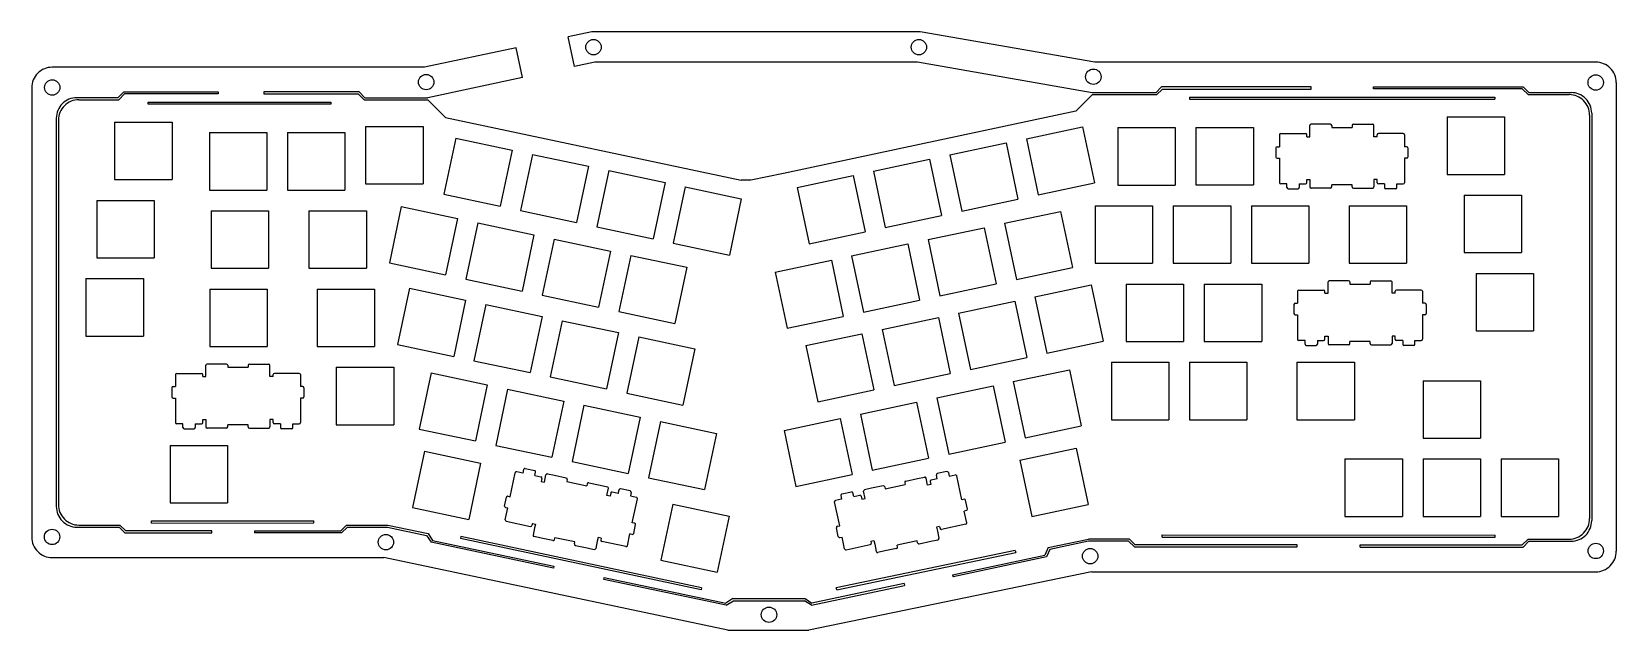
# Model space of a CAD drawing. Extents: x 7 to 394, y -192 to -46.
import ezdxf

# ---------------------------------------------------------------- set-up
doc = ezdxf.new("R2010")
doc.units = 0
doc.layers.add('Pcb_9d55', color=7, linetype='CONTINUOUS')

msp = doc.modelspace()

# ---------------------------------------------------------------- linework, layer by layer
at = {"layer": 'Pcb_9d55'}
for p, q in [((143.904, -45.974), (138.135, -47.2008)), ((143.904, -45.974, -1.6), (138.135, -47.2008, -1.6)), ((143.904, -45.974), (138.135, -47.2008)), ((143.904, -45.974, -1.6), (138.135, -47.2008, -1.6)), ((143.904, -45.974), (143.904, -45.974, -1.6)), ((223.906, -45.9765), (143.904, -45.974)), ((223.906, -45.9765, -1.6), (143.904, -45.974, -1.6)), ((143.904, -45.974), (143.904, -45.974, -1.6)), ((223.906, -45.9765), (143.904, -45.974)), ((223.906, -45.9765, -1.6), (143.904, -45.974, -1.6)), ((223.906, -45.9765), (223.906, -45.9765, -1.6)), ((266.466, -53.3806), (223.906, -45.9765)), ((266.466, -53.3806, -1.6), (223.906, -45.9765, -1.6)), ((223.906, -45.9765), (223.906, -45.9765, -1.6)), ((266.466, -53.3806), (223.906, -45.9765)), ((266.466, -53.3806, -1.6), (223.906, -45.9765, -1.6)), ((125.41, -49.9034), (103.101, -54.6329)), ((125.41, -49.9034, -1.6), (103.101, -54.6329, -1.6)), ((125.41, -49.9034), (103.101, -54.6329)), ((125.41, -49.9034, -1.6), (103.101, -54.6329, -1.6)), ((125.41, -49.9034), (125.41, -49.9034, -1.6)), ((126.954, -57.15), (125.41, -49.9034)), ((126.954, -57.15, -1.6), (125.41, -49.9034, -1.6)), ((125.41, -49.9034), (125.41, -49.9034, -1.6)), ((126.954, -57.15), (125.41, -49.9034)), ((126.954, -57.15, -1.6), (125.41, -49.9034, -1.6)), ((138.135, -47.2008), (138.135, -47.2008, -1.6)), ((138.135, -47.2008), (138.135, -47.2008, -1.6)), ((139.682, -54.4728), (138.135, -47.2008)), ((139.682, -54.4728, -1.6), (138.135, -47.2008, -1.6)), ((139.682, -54.4728), (138.135, -47.2008)), ((139.682, -54.4728, -1.6), (138.135, -47.2008, -1.6)), ((146.152, -49.7281), (146.152, -49.7281, -1.6)), ((146.152, -49.7281), (146.152, -49.7281, -1.6)), ((225.484, -49.7383), (225.484, -49.7383, -1.6)), ((225.484, -49.7383), (225.484, -49.7383, -1.6)), ((144.574, -53.4289), (139.682, -54.4728)), ((144.574, -53.4289, -1.6), (139.682, -54.4728, -1.6)), ((144.574, -53.4289), (139.682, -54.4728)), ((144.574, -53.4289, -1.6), (139.682, -54.4728, -1.6)), ((144.574, -53.4289), (144.574, -53.4289, -1.6)), ((223.279, -53.4289), (144.574, -53.4289)), ((223.279, -53.4289, -1.6), (144.574, -53.4289, -1.6)), ((144.574, -53.4289), (144.574, -53.4289, -1.6)), ((223.279, -53.4289), (144.574, -53.4289)), ((223.279, -53.4289, -1.6), (144.574, -53.4289, -1.6)), ((223.279, -53.4289), (223.279, -53.4289, -1.6)), ((265.844, -60.8432), (223.279, -53.4289)), ((265.844, -60.8432, -1.6), (223.279, -53.4289, -1.6)), ((223.279, -53.4289), (223.279, -53.4289, -1.6)), ((265.844, -60.8432), (223.279, -53.4289)), ((265.844, -60.8432, -1.6), (223.279, -53.4289, -1.6)), ((266.466, -53.3806), (266.466, -53.3806, -1.6)), ((388.637, -53.3832), (266.466, -53.3806)), ((388.637, -53.3832, -1.6), (266.466, -53.3806, -1.6)), ((266.466, -53.3806), (266.466, -53.3806, -1.6)), ((388.637, -53.3832), (266.466, -53.3806)), ((388.637, -53.3832, -1.6), (266.466, -53.3806, -1.6)), ((388.637, -53.3832), (388.637, -53.3832, -1.6)), ((388.637, -53.3832), (388.637, -53.3832, -1.6)), ((12.3012, -54.6278), (12.3012, -54.6278, -1.6)), ((103.101, -54.6329), (12.3012, -54.6278)), ((103.101, -54.6329, -1.6), (12.3012, -54.6278, -1.6)), ((12.3012, -54.6278), (12.3012, -54.6278, -1.6)), ((103.101, -54.6329), (12.3012, -54.6278)), ((103.101, -54.6329, -1.6), (12.3012, -54.6278, -1.6)), ((103.101, -54.6329), (103.101, -54.6329, -1.6)), ((103.101, -54.6329), (103.101, -54.6329, -1.6)), ((126.954, -57.15), (103.845, -62.0497)), ((126.954, -57.15, -1.6), (103.845, -62.0497, -1.6)), ((126.954, -57.15), (103.845, -62.0497)), ((126.954, -57.15, -1.6), (103.845, -62.0497, -1.6)), ((126.954, -57.15), (126.954, -57.15, -1.6)), ((126.954, -57.15), (126.954, -57.15, -1.6)), ((139.682, -54.4728), (139.682, -54.4728, -1.6)), ((139.682, -54.4728), (139.682, -54.4728, -1.6)), ((268.021, -56.9417), (268.021, -56.9417, -1.6)), ((268.021, -56.9417), (268.021, -56.9417, -1.6)), ((7.3025, -59.632), (7.3025, -59.632, -1.6)), ((7.3025, -59.632), (7.3025, -59.632, -1.6)), ((7.3025, -59.632), (7.3071, -169.078)), ((7.3025, -59.632, -1.6), (7.3071, -169.078, -1.6)), ((7.3025, -59.632), (7.3071, -169.078)), ((7.3025, -59.632, -1.6), (7.3071, -169.078, -1.6)), ((14.1838, -59.5554), (14.1838, -59.5554, -1.6)), ((14.1838, -59.5554), (14.1838, -59.5554, -1.6)), ((29.7332, -60.6247), (28.3159, -62.042)), ((29.7332, -60.6247, -1.6), (28.3159, -62.042, -1.6)), ((29.7332, -60.6247), (28.3159, -62.042)), ((29.7332, -60.6247, -1.6), (28.3159, -62.042, -1.6)), ((29.9314, -61.1327), (28.514, -62.55)), ((29.9314, -61.1327, -1.6), (28.514, -62.55, -1.6)), ((29.9314, -61.1327), (28.514, -62.55)), ((29.9314, -61.1327, -1.6), (28.514, -62.55, -1.6)), ((29.7332, -60.6247), (29.7332, -60.6247, -1.6)), ((29.7332, -60.6247), (52.738, -60.6247)), ((29.7332, -60.6247, -1.6), (52.738, -60.6247, -1.6)), ((29.7332, -60.6247), (29.7332, -60.6247, -1.6)), ((29.7332, -60.6247), (52.738, -60.6247)), ((29.7332, -60.6247, -1.6), (52.738, -60.6247, -1.6)), ((29.9314, -61.1327), (29.9314, -61.1327, -1.6)), ((29.9314, -61.1327), (29.9314, -61.1327, -1.6)), ((52.738, -61.1327), (29.9314, -61.1327)), ((52.738, -61.1327, -1.6), (29.9314, -61.1327, -1.6)), ((52.738, -61.1327), (29.9314, -61.1327)), ((52.738, -61.1327, -1.6), (29.9314, -61.1327, -1.6)), ((52.738, -60.6247), (52.738, -60.6247, -1.6)), ((52.738, -60.6247), (52.738, -61.1327)), ((52.738, -60.6247, -1.6), (52.738, -61.1327, -1.6)), ((52.738, -60.6247), (52.738, -60.6247, -1.6)), ((52.738, -60.6247), (52.738, -61.1327)), ((52.738, -60.6247, -1.6), (52.738, -61.1327, -1.6)), ((52.738, -61.1327), (52.738, -61.1327, -1.6)), ((52.738, -61.1327), (52.738, -61.1327, -1.6)), ((63.914, -60.6273), (63.914, -60.6273, -1.6)), ((87.1195, -60.6273), (63.914, -60.6273)), ((87.1195, -60.6273, -1.6), (63.914, -60.6273, -1.6)), ((63.914, -60.6273), (63.914, -60.6273, -1.6)), ((63.914, -60.6273), (63.914, -61.1276)), ((63.914, -60.6273, -1.6), (63.914, -61.1276, -1.6)), ((87.1195, -60.6273), (63.914, -60.6273)), ((63.914, -60.6273), (63.914, -61.1276)), ((87.1195, -60.6273, -1.6), (63.914, -60.6273, -1.6)), ((63.914, -60.6273, -1.6), (63.914, -61.1276, -1.6)), ((63.914, -61.1276), (63.914, -61.1276, -1.6)), ((63.914, -61.1276), (63.914, -61.1276, -1.6)), ((63.914, -61.1276), (86.9112, -61.1276)), ((63.914, -61.1276, -1.6), (86.9112, -61.1276, -1.6)), ((63.914, -61.1276), (86.9112, -61.1276)), ((63.914, -61.1276, -1.6), (86.9112, -61.1276, -1.6)), ((86.9112, -61.1276), (86.9112, -61.1276, -1.6)), ((86.9112, -61.1276), (86.9112, -61.1276, -1.6)), ((88.3336, -62.55), (86.9112, -61.1276)), ((88.3336, -62.55, -1.6), (86.9112, -61.1276, -1.6)), ((88.3336, -62.55), (86.9112, -61.1276)), ((88.3336, -62.55, -1.6), (86.9112, -61.1276, -1.6)), ((87.1195, -60.6273), (87.1195, -60.6273, -1.6)), ((87.1195, -60.6273), (87.1195, -60.6273, -1.6)), ((87.1195, -60.6273), (88.5419, -62.0497)), ((87.1195, -60.6273, -1.6), (88.5419, -62.0497, -1.6)), ((87.1195, -60.6273), (88.5419, -62.0497)), ((87.1195, -60.6273, -1.6), (88.5419, -62.0497, -1.6)), ((105.35, -58.2473), (105.35, -58.2473, -1.6)), ((105.35, -58.2473), (105.35, -58.2473, -1.6)), ((261.874, -65.3212), (265.844, -61.3435)), ((261.874, -65.3212, -1.6), (265.844, -61.3435, -1.6)), ((261.874, -65.3212), (265.844, -61.3435)), ((261.874, -65.3212, -1.6), (265.844, -61.3435, -1.6)), ((265.844, -60.8432), (265.844, -60.8432, -1.6)), ((281.346, -60.8432), (265.844, -60.8432)), ((281.346, -60.8432, -1.6), (265.844, -60.8432, -1.6)), ((265.844, -60.8432), (265.844, -60.8432, -1.6)), ((281.346, -60.8432), (265.844, -60.8432)), ((281.346, -60.8432, -1.6), (265.844, -60.8432, -1.6)), ((265.844, -61.3435), (265.844, -61.3435, -1.6)), ((265.844, -61.3435), (265.844, -61.3435, -1.6)), ((281.564, -61.3435), (265.844, -61.3435)), ((281.564, -61.3435, -1.6), (265.844, -61.3435, -1.6)), ((281.564, -61.3435), (265.844, -61.3435)), ((281.564, -61.3435, -1.6), (265.844, -61.3435, -1.6)), ((281.346, -60.8432), (282.755, -59.4335)), ((281.346, -60.8432, -1.6), (282.755, -59.4335, -1.6)), ((281.346, -60.8432), (282.755, -59.4335)), ((281.346, -60.8432, -1.6), (282.755, -59.4335, -1.6)), ((281.346, -60.8432), (281.346, -60.8432, -1.6)), ((281.346, -60.8432), (281.346, -60.8432, -1.6)), ((281.564, -61.3435), (282.976, -59.9313)), ((281.564, -61.3435, -1.6), (282.976, -59.9313, -1.6)), ((281.564, -61.3435), (282.976, -59.9313)), ((281.564, -61.3435, -1.6), (282.976, -59.9313, -1.6)), ((281.564, -61.3435), (281.564, -61.3435, -1.6)), ((281.564, -61.3435), (281.564, -61.3435, -1.6)), ((282.755, -59.4335), (282.755, -59.4335, -1.6)), ((319.255, -59.4335), (282.755, -59.4335)), ((319.255, -59.4335, -1.6), (282.755, -59.4335, -1.6)), ((282.755, -59.4335), (282.755, -59.4335, -1.6)), ((319.255, -59.4335), (282.755, -59.4335)), ((319.255, -59.4335, -1.6), (282.755, -59.4335, -1.6)), ((282.976, -59.9313), (282.976, -59.9313, -1.6)), ((282.976, -59.9313), (282.976, -59.9313, -1.6)), ((282.976, -59.9313), (319.255, -59.9338)), ((282.976, -59.9313, -1.6), (319.255, -59.9338, -1.6)), ((282.976, -59.9313), (319.255, -59.9338)), ((282.976, -59.9313, -1.6), (319.255, -59.9338, -1.6)), ((319.255, -59.4335), (319.255, -59.4335, -1.6)), ((319.255, -59.9338), (319.255, -59.4335)), ((319.255, -59.9338, -1.6), (319.255, -59.4335, -1.6)), ((319.255, -59.4335), (319.255, -59.4335, -1.6)), ((319.255, -59.9338), (319.255, -59.4335)), ((319.255, -59.9338, -1.6), (319.255, -59.4335, -1.6)), ((319.255, -59.9338), (319.255, -59.9338, -1.6)), ((319.255, -59.9338), (319.255, -59.9338, -1.6)), ((334.432, -59.3827), (334.432, -59.3827, -1.6)), ((334.432, -59.3827), (370.931, -59.3827)), ((334.432, -59.3827, -1.6), (370.931, -59.3827, -1.6)), ((334.432, -59.3827), (334.432, -59.3827, -1.6)), ((334.432, -59.883), (334.432, -59.3827)), ((334.432, -59.883, -1.6), (334.432, -59.3827, -1.6)), ((334.432, -59.3827), (370.931, -59.3827)), ((334.432, -59.883), (334.432, -59.3827)), ((334.432, -59.3827, -1.6), (370.931, -59.3827, -1.6)), ((334.432, -59.883, -1.6), (334.432, -59.3827, -1.6)), ((334.432, -59.883), (334.432, -59.883, -1.6)), ((370.721, -59.883), (334.432, -59.883)), ((370.721, -59.883, -1.6), (334.432, -59.883, -1.6)), ((334.432, -59.883), (334.432, -59.883, -1.6)), ((370.721, -59.883), (334.432, -59.883)), ((370.721, -59.883, -1.6), (334.432, -59.883, -1.6)), ((370.721, -59.883), (370.721, -59.883, -1.6)), ((372.135, -61.2978), (370.721, -59.883)), ((372.135, -61.2978, -1.6), (370.721, -59.883, -1.6)), ((370.721, -59.883), (370.721, -59.883, -1.6)), ((372.135, -61.2978), (370.721, -59.883)), ((372.135, -61.2978, -1.6), (370.721, -59.883, -1.6)), ((370.931, -59.3827), (370.931, -59.3827, -1.6)), ((370.931, -59.3827), (372.346, -60.7974)), ((370.931, -59.3827, -1.6), (372.346, -60.7974, -1.6)), ((370.931, -59.3827), (370.931, -59.3827, -1.6)), ((370.931, -59.3827), (372.346, -60.7974)), ((370.931, -59.3827, -1.6), (372.346, -60.7974, -1.6)), ((372.135, -61.2978), (372.135, -61.2978, -1.6)), ((372.135, -61.2978), (382.137, -61.2978)), ((372.135, -61.2978, -1.6), (382.137, -61.2978, -1.6)), ((372.135, -61.2978), (372.135, -61.2978, -1.6)), ((372.135, -61.2978), (382.137, -61.2978)), ((372.135, -61.2978, -1.6), (382.137, -61.2978, -1.6)), ((372.346, -60.7974), (372.346, -60.7974, -1.6)), ((372.346, -60.7974), (382.635, -60.7974)), ((372.346, -60.7974, -1.6), (382.635, -60.7974, -1.6)), ((372.346, -60.7974), (372.346, -60.7974, -1.6)), ((372.346, -60.7974), (382.635, -60.7974)), ((372.346, -60.7974, -1.6), (382.635, -60.7974, -1.6)), ((382.137, -61.2978), (382.137, -61.2978, -1.6)), ((382.137, -61.2978), (382.137, -61.2978, -1.6)), ((382.635, -60.7974), (382.635, -60.7974, -1.6)), ((382.635, -60.7974), (382.635, -60.7974, -1.6)), ((390.498, -58.354), (390.498, -58.354, -1.6)), ((390.498, -58.354), (390.498, -58.354, -1.6)), ((393.642, -58.3819), (393.642, -58.3819, -1.6)), ((393.642, -58.3819), (393.647, -172.534)), ((393.642, -58.3819, -1.6), (393.647, -172.534, -1.6)), ((393.642, -58.3819), (393.642, -58.3819, -1.6)), ((393.642, -58.3819), (393.647, -172.534)), ((393.642, -58.3819, -1.6), (393.647, -172.534, -1.6)), ((18.3083, -62.0416), (18.3083, -62.0416, -1.6)), ((28.3159, -62.042), (18.3083, -62.0416)), ((28.3159, -62.042, -1.6), (18.3083, -62.0416, -1.6)), ((18.3083, -62.0416), (18.3083, -62.0416, -1.6)), ((28.3159, -62.042), (18.3083, -62.0416)), ((28.3159, -62.042, -1.6), (18.3083, -62.0416, -1.6)), ((18.8062, -62.55), (18.8062, -62.55, -1.6)), ((18.8062, -62.55), (18.8062, -62.55, -1.6)), ((18.8062, -62.55), (28.514, -62.55)), ((18.8062, -62.55, -1.6), (28.514, -62.55, -1.6)), ((18.8062, -62.55), (28.514, -62.55)), ((18.8062, -62.55, -1.6), (28.514, -62.55, -1.6)), ((28.3159, -62.042), (28.3159, -62.042, -1.6)), ((28.3159, -62.042), (28.3159, -62.042, -1.6)), ((28.514, -62.55), (28.514, -62.55, -1.6)), ((28.514, -62.55), (28.514, -62.55, -1.6)), ((35.6819, -63.1342), (35.6819, -63.1342, -1.6)), ((35.6819, -63.1342), (80.2589, -63.1342)), ((35.6819, -63.1342, -1.6), (80.2589, -63.1342, -1.6)), ((35.6819, -63.1342), (35.6819, -63.1342, -1.6)), ((35.6819, -63.6346), (35.6819, -63.1342)), ((35.6819, -63.6346, -1.6), (35.6819, -63.1342, -1.6)), ((35.6819, -63.1342), (80.2589, -63.1342)), ((35.6819, -63.6346), (35.6819, -63.1342)), ((35.6819, -63.1342, -1.6), (80.2589, -63.1342, -1.6)), ((35.6819, -63.6346, -1.6), (35.6819, -63.1342, -1.6)), ((35.6819, -63.6346), (35.6819, -63.6346, -1.6)), ((80.2589, -63.6346), (35.6819, -63.6346)), ((80.2589, -63.6346, -1.6), (35.6819, -63.6346, -1.6)), ((35.6819, -63.6346), (35.6819, -63.6346, -1.6)), ((80.2589, -63.6346), (35.6819, -63.6346)), ((80.2589, -63.6346, -1.6), (35.6819, -63.6346, -1.6)), ((80.2589, -63.1342), (80.2589, -63.1342, -1.6)), ((80.2589, -63.1342), (80.2589, -63.6346)), ((80.2589, -63.1342, -1.6), (80.2589, -63.6346, -1.6)), ((80.2589, -63.1342), (80.2589, -63.1342, -1.6)), ((80.2589, -63.1342), (80.2589, -63.6346)), ((80.2589, -63.1342, -1.6), (80.2589, -63.6346, -1.6)), ((80.2589, -63.6346), (80.2589, -63.6346, -1.6)), ((80.2589, -63.6346), (80.2589, -63.6346, -1.6)), ((88.3336, -62.55), (88.3336, -62.55, -1.6)), ((88.3336, -62.55), (88.3336, -62.55, -1.6)), ((88.3336, -62.55), (103.845, -62.55)), ((88.3336, -62.55, -1.6), (103.845, -62.55, -1.6)), ((88.3336, -62.55), (103.845, -62.55)), ((88.3336, -62.55, -1.6), (103.845, -62.55, -1.6)), ((88.5419, -62.0497), (88.5419, -62.0497, -1.6)), ((88.5419, -62.0497), (88.5419, -62.0497, -1.6)), ((88.5419, -62.0497), (103.845, -62.0497)), ((88.5419, -62.0497, -1.6), (103.845, -62.0497, -1.6)), ((88.5419, -62.0497), (103.845, -62.0497)), ((88.5419, -62.0497, -1.6), (103.845, -62.0497, -1.6)), ((103.845, -62.0497), (103.845, -62.0497, -1.6)), ((103.845, -62.0497), (103.845, -62.0497, -1.6)), ((103.845, -62.55), (103.845, -62.55, -1.6)), ((103.845, -62.55), (103.845, -62.55, -1.6)), ((108.207, -66.9087), (103.845, -62.55)), ((108.207, -66.9087, -1.6), (103.845, -62.55, -1.6)), ((108.207, -66.9087), (103.845, -62.55)), ((108.207, -66.9087, -1.6), (103.845, -62.55, -1.6)), ((261.874, -65.3212), (190.597, -80.5358)), ((261.874, -65.3212, -1.6), (190.597, -80.5358, -1.6)), ((261.874, -65.3212), (190.597, -80.5358)), ((261.874, -65.3212, -1.6), (190.597, -80.5358, -1.6)), ((261.874, -65.3212), (261.874, -65.3212, -1.6)), ((261.874, -65.3212), (261.874, -65.3212, -1.6)), ((289.563, -61.8846), (289.563, -61.8846, -1.6)), ((289.563, -61.8846), (363.992, -61.8846)), ((289.563, -61.8846, -1.6), (363.992, -61.8846, -1.6)), ((289.563, -61.8846), (289.563, -61.8846, -1.6)), ((289.563, -61.8846), (289.563, -62.3849)), ((289.563, -61.8846, -1.6), (289.563, -62.3849, -1.6)), ((289.563, -61.8846), (363.992, -61.8846)), ((289.563, -61.8846), (289.563, -62.3849)), ((289.563, -61.8846, -1.6), (363.992, -61.8846, -1.6)), ((289.563, -61.8846, -1.6), (289.563, -62.3849, -1.6)), ((289.563, -62.3849), (289.563, -62.3849, -1.6)), ((289.563, -62.3849), (289.563, -62.3849, -1.6)), ((289.563, -62.3849), (363.992, -62.3849)), ((289.563, -62.3849, -1.6), (363.992, -62.3849, -1.6)), ((289.563, -62.3849), (363.992, -62.3849)), ((289.563, -62.3849, -1.6), (363.992, -62.3849, -1.6)), ((363.992, -61.8846), (363.992, -61.8846, -1.6)), ((363.992, -61.8846), (363.992, -61.8846, -1.6)), ((363.992, -61.8846), (363.992, -62.3849)), ((363.992, -61.8846, -1.6), (363.992, -62.3849, -1.6)), ((363.992, -61.8846), (363.992, -62.3849)), ((363.992, -61.8846, -1.6), (363.992, -62.3849, -1.6)), ((363.992, -62.3849), (363.992, -62.3849, -1.6)), ((363.992, -62.3849), (363.992, -62.3849, -1.6)), ((13.3096, -67.0458), (13.3096, -67.0458, -1.6)), ((13.3096, -67.0458), (13.3096, -67.0458, -1.6)), ((13.3096, -67.0458), (13.3096, -161.656)), ((13.3096, -67.0458, -1.6), (13.3096, -161.656, -1.6)), ((13.3096, -67.0458), (13.3096, -161.656)), ((13.3096, -67.0458, -1.6), (13.3096, -161.656, -1.6)), ((13.8074, -67.5543), (13.8045, -161.158)), ((13.8074, -67.5543, -1.6), (13.8045, -161.158, -1.6)), ((13.8074, -67.5543), (13.8045, -161.158)), ((13.8074, -67.5543, -1.6), (13.8045, -161.158, -1.6)), ((13.8074, -67.5543), (13.8074, -67.5543, -1.6)), ((13.8074, -67.5543), (13.8074, -67.5543, -1.6)), ((27.5107, -68.011), (27.5107, -68.011, -1.6)), ((27.5107, -68.011), (41.5112, -68.011)), ((27.5107, -68.011, -1.6), (41.5112, -68.011, -1.6)), ((27.5107, -68.011), (27.5107, -68.011, -1.6)), ((27.5107, -68.011), (27.5107, -82.0115)), ((27.5107, -68.011, -1.6), (27.5107, -82.0115, -1.6)), ((27.5107, -68.011), (41.5112, -68.011)), ((27.5107, -68.011), (27.5107, -82.0115)), ((27.5107, -68.011, -1.6), (41.5112, -68.011, -1.6)), ((27.5107, -68.011, -1.6), (27.5107, -82.0115, -1.6)), ((41.5112, -68.011), (41.5112, -68.011, -1.6)), ((41.5112, -68.011), (41.5112, -68.011, -1.6)), ((41.5112, -68.011), (41.5112, -82.0115)), ((41.5112, -68.011, -1.6), (41.5112, -82.0115, -1.6)), ((41.5112, -68.011), (41.5112, -82.0115)), ((41.5112, -68.011, -1.6), (41.5112, -82.0115, -1.6)), ((88.712, -69.0651), (88.712, -69.0651, -1.6)), ((88.712, -69.0651), (102.713, -69.0651)), ((88.712, -69.0651, -1.6), (102.713, -69.0651, -1.6)), ((88.712, -69.0651), (88.712, -69.0651, -1.6)), ((88.712, -69.0651), (88.712, -83.0656)), ((88.712, -69.0651, -1.6), (88.712, -83.0656, -1.6)), ((88.712, -69.0651), (102.713, -69.0651)), ((88.712, -69.0651), (88.712, -83.0656)), ((88.712, -69.0651, -1.6), (102.713, -69.0651, -1.6)), ((88.712, -69.0651, -1.6), (88.712, -83.0656, -1.6)), ((102.713, -69.0651), (102.713, -69.0651, -1.6)), ((102.713, -69.0651), (102.713, -69.0651, -1.6)), ((102.713, -69.0651), (102.713, -83.0656)), ((102.713, -69.0651, -1.6), (102.713, -83.0656, -1.6)), ((102.713, -69.0651), (102.713, -83.0656)), ((102.713, -69.0651, -1.6), (102.713, -83.0656, -1.6)), ((108.207, -66.9087), (108.207, -66.9087, -1.6)), ((108.207, -66.9087), (108.207, -66.9087, -1.6)), ((108.207, -66.9087), (180.278, -82.1233)), ((108.207, -66.9087, -1.6), (180.278, -82.1233, -1.6)), ((108.207, -66.9087), (180.278, -82.1233)), ((108.207, -66.9087, -1.6), (180.278, -82.1233, -1.6)), ((249.817, -72.033), (263.512, -69.1221)), ((249.817, -72.033, -1.6), (263.512, -69.1221, -1.6)), ((249.817, -72.033), (263.512, -69.1221)), ((249.817, -72.033, -1.6), (263.512, -69.1221, -1.6)), ((263.512, -69.1221), (263.512, -69.1221, -1.6)), ((263.512, -69.1221), (263.512, -69.1221, -1.6)), ((263.512, -69.1221), (266.423, -82.8166)), ((263.512, -69.1221, -1.6), (266.423, -82.8166, -1.6)), ((263.512, -69.1221), (266.423, -82.8166)), ((263.512, -69.1221, -1.6), (266.423, -82.8166, -1.6)), ((272.1, -69.3191), (272.1, -69.3191, -1.6)), ((272.1, -69.3191), (286.101, -69.3191)), ((272.1, -69.3191, -1.6), (286.101, -69.3191, -1.6)), ((272.1, -69.3191), (272.1, -69.3191, -1.6)), ((272.1, -69.3191), (272.1, -83.3196)), ((272.1, -69.3191, -1.6), (272.1, -83.3196, -1.6)), ((272.1, -69.3191), (286.101, -69.3191)), ((272.1, -69.3191), (272.1, -83.3196)), ((272.1, -69.3191, -1.6), (286.101, -69.3191, -1.6)), ((272.1, -69.3191, -1.6), (272.1, -83.3196, -1.6)), ((286.101, -69.3191), (286.101, -69.3191, -1.6)), ((286.101, -69.3191), (286.101, -69.3191, -1.6)), ((286.101, -69.3191), (286.101, -83.3196)), ((286.101, -69.3191, -1.6), (286.101, -83.3196, -1.6)), ((286.101, -69.3191), (286.101, -83.3196)), ((286.101, -69.3191, -1.6), (286.101, -83.3196, -1.6)), ((291.163, -69.3064), (291.163, -69.3064, -1.6)), ((291.163, -69.3064), (305.163, -69.3064)), ((291.163, -69.3064, -1.6), (305.163, -69.3064, -1.6)), ((291.163, -69.3064), (291.163, -69.3064, -1.6)), ((291.163, -69.3064), (291.163, -83.3069)), ((291.163, -69.3064, -1.6), (291.163, -83.3069, -1.6)), ((291.163, -69.3064), (305.163, -69.3064)), ((291.163, -69.3064), (291.163, -83.3069)), ((291.163, -69.3064, -1.6), (305.163, -69.3064, -1.6)), ((291.163, -69.3064, -1.6), (291.163, -83.3069, -1.6)), ((305.163, -69.3064), (305.163, -69.3064, -1.6)), ((305.163, -69.3064), (305.163, -69.3064, -1.6)), ((305.163, -69.3064), (305.163, -83.3069)), ((305.163, -69.3064, -1.6), (305.163, -83.3069, -1.6)), ((305.163, -69.3064), (305.163, -83.3069)), ((305.163, -69.3064, -1.6), (305.163, -83.3069, -1.6)), ((318.953, -68.794), (318.953, -68.794, -1.6)), ((318.953, -68.794), (318.953, -68.794, -1.6)), ((318.953, -70.594), (318.953, -68.794)), ((318.953, -70.594, -1.6), (318.953, -68.794, -1.6)), ((318.953, -70.594), (318.953, -68.794)), ((318.953, -70.594, -1.6), (318.953, -68.794, -1.6)), ((319.253, -68.494), (319.253, -68.494, -1.6)), ((321.053, -68.494), (319.253, -68.494)), ((321.053, -68.494, -1.6), (319.253, -68.494, -1.6)), ((319.253, -68.494), (319.253, -68.494, -1.6)), ((321.053, -68.494), (319.253, -68.494)), ((321.053, -68.494, -1.6), (319.253, -68.494, -1.6)), ((321.053, -68.494), (321.053, -68.494, -1.6)), ((323.953, -68.494), (321.053, -68.494)), ((323.953, -68.494, -1.6), (321.053, -68.494, -1.6)), ((321.053, -68.494), (321.053, -68.494, -1.6)), ((323.953, -68.494), (321.053, -68.494)), ((323.953, -68.494, -1.6), (321.053, -68.494, -1.6)), ((323.953, -68.494), (323.953, -68.494, -1.6)), ((323.953, -68.494), (323.953, -68.494, -1.6)), ((324.253, -68.794), (324.253, -68.794, -1.6)), ((324.253, -68.794), (324.253, -69.294)), ((324.253, -68.794, -1.6), (324.253, -69.294, -1.6)), ((324.253, -68.794), (324.253, -68.794, -1.6)), ((324.253, -68.794), (324.253, -69.294)), ((324.253, -68.794, -1.6), (324.253, -69.294, -1.6)), ((324.253, -69.294), (324.253, -69.294, -1.6)), ((324.253, -69.294), (329.253, -69.294)), ((324.253, -69.294, -1.6), (329.253, -69.294, -1.6)), ((324.253, -69.294), (324.253, -69.294, -1.6)), ((324.253, -69.294), (329.253, -69.294)), ((324.253, -69.294, -1.6), (329.253, -69.294, -1.6)), ((329.253, -68.794), (329.253, -68.794, -1.6)), ((329.253, -68.794), (329.253, -68.794, -1.6)), ((329.253, -68.794), (329.253, -69.294)), ((329.253, -68.794, -1.6), (329.253, -69.294, -1.6)), ((329.253, -68.794), (329.253, -69.294)), ((329.253, -68.794, -1.6), (329.253, -69.294, -1.6)), ((329.253, -69.294), (329.253, -69.294, -1.6)), ((329.253, -69.294), (329.253, -69.294, -1.6)), ((329.553, -68.494), (329.553, -68.494, -1.6)), ((329.553, -68.494), (332.453, -68.494)), ((329.553, -68.494, -1.6), (332.453, -68.494, -1.6)), ((329.553, -68.494), (329.553, -68.494, -1.6)), ((329.553, -68.494), (332.453, -68.494)), ((329.553, -68.494, -1.6), (332.453, -68.494, -1.6)), ((332.453, -68.494), (332.453, -68.494, -1.6)), ((332.453, -68.494), (332.453, -68.494, -1.6)), ((332.453, -68.494), (334.253, -68.494)), ((332.453, -68.494, -1.6), (334.253, -68.494, -1.6)), ((332.453, -68.494), (334.253, -68.494)), ((332.453, -68.494, -1.6), (334.253, -68.494, -1.6)), ((334.253, -68.494), (334.253, -68.494, -1.6)), ((334.253, -68.494), (334.253, -68.494, -1.6)), ((334.553, -68.794), (334.553, -68.794, -1.6)), ((334.553, -68.794), (334.553, -68.794, -1.6)), ((334.553, -70.594), (334.553, -68.794)), ((334.553, -70.594, -1.6), (334.553, -68.794, -1.6)), ((334.553, -70.594), (334.553, -68.794)), ((334.553, -70.594, -1.6), (334.553, -68.794, -1.6)), ((352.377, -66.741), (352.377, -66.741, -1.6)), ((352.377, -66.741), (366.377, -66.741)), ((352.377, -66.741, -1.6), (366.377, -66.741, -1.6)), ((352.377, -66.741), (352.377, -66.741, -1.6)), ((352.377, -66.741), (352.377, -80.7415)), ((352.377, -66.741, -1.6), (352.377, -80.7415, -1.6)), ((352.377, -66.741), (366.377, -66.741)), ((352.377, -66.741), (352.377, -80.7415)), ((352.377, -66.741, -1.6), (366.377, -66.741, -1.6)), ((352.377, -66.741, -1.6), (352.377, -80.7415, -1.6)), ((366.377, -66.741), (366.377, -66.741, -1.6)), ((366.377, -66.741), (366.377, -66.741, -1.6)), ((366.377, -66.741), (366.377, -80.7415)), ((366.377, -66.741, -1.6), (366.377, -80.7415, -1.6)), ((366.377, -66.741), (366.377, -80.7415)), ((366.377, -66.741, -1.6), (366.377, -80.7415, -1.6)), ((387.142, -66.2965), (387.142, -66.2965, -1.6)), ((387.142, -66.2965), (387.142, -164.576)), ((387.142, -66.2965, -1.6), (387.142, -164.576, -1.6)), ((387.142, -66.2965), (387.142, -66.2965, -1.6)), ((387.142, -66.2965), (387.142, -164.576)), ((387.142, -66.2965, -1.6), (387.142, -164.576, -1.6)), ((387.64, -65.7962), (387.64, -65.7962, -1.6)), ((387.64, -65.7962), (387.642, -165.084)), ((387.64, -65.7962, -1.6), (387.642, -165.084, -1.6)), ((387.64, -65.7962), (387.64, -65.7962, -1.6)), ((387.64, -65.7962), (387.642, -165.084)), ((387.64, -65.7962, -1.6), (387.642, -165.084, -1.6)), ((50.6247, -70.5383), (50.6247, -70.5383, -1.6)), ((50.6247, -70.5383), (64.6252, -70.5383)), ((50.6247, -70.5383, -1.6), (64.6252, -70.5383, -1.6)), ((50.6247, -70.5383), (50.6247, -70.5383, -1.6)), ((50.6247, -70.5383), (50.6247, -84.5388)), ((50.6247, -70.5383, -1.6), (50.6247, -84.5388, -1.6)), ((50.6247, -70.5383), (64.6252, -70.5383)), ((50.6247, -70.5383), (50.6247, -84.5388)), ((50.6247, -70.5383, -1.6), (64.6252, -70.5383, -1.6)), ((50.6247, -70.5383, -1.6), (50.6247, -84.5388, -1.6)), ((64.6252, -70.5383), (64.6252, -70.5383, -1.6)), ((64.6252, -70.5383), (64.6252, -70.5383, -1.6)), ((64.6252, -70.5383), (64.6252, -84.5388)), ((64.6252, -70.5383, -1.6), (64.6252, -84.5388, -1.6)), ((64.6252, -70.5383), (64.6252, -84.5388)), ((64.6252, -70.5383, -1.6), (64.6252, -84.5388, -1.6)), ((69.6493, -70.5383), (69.6493, -70.5383, -1.6)), ((69.6493, -70.5383), (83.6498, -70.5383)), ((69.6493, -70.5383, -1.6), (83.6498, -70.5383, -1.6)), ((69.6493, -70.5383), (69.6493, -70.5383, -1.6)), ((69.6493, -70.5383), (69.6493, -84.5388)), ((69.6493, -70.5383, -1.6), (69.6493, -84.5388, -1.6)), ((69.6493, -70.5383), (83.6498, -70.5383)), ((69.6493, -70.5383), (69.6493, -84.5388)), ((69.6493, -70.5383, -1.6), (83.6498, -70.5383, -1.6)), ((69.6493, -70.5383, -1.6), (69.6493, -84.5388, -1.6)), ((83.6498, -70.5383), (83.6498, -70.5383, -1.6)), ((83.6498, -70.5383), (83.6498, -70.5383, -1.6)), ((83.6498, -70.5383), (83.6498, -84.5388)), ((83.6498, -70.5383, -1.6), (83.6498, -84.5388, -1.6)), ((83.6498, -70.5383), (83.6498, -84.5388)), ((83.6498, -70.5383, -1.6), (83.6498, -84.5388, -1.6)), ((110.714, -71.8897), (107.803, -85.5842)), ((110.714, -71.8897, -1.6), (107.803, -85.5842, -1.6)), ((110.714, -71.8897), (107.803, -85.5842)), ((110.714, -71.8897, -1.6), (107.803, -85.5842, -1.6)), ((110.714, -71.8897), (110.714, -71.8897, -1.6)), ((110.714, -71.8897), (124.409, -74.8005)), ((110.714, -71.8897, -1.6), (124.409, -74.8005, -1.6)), ((110.714, -71.8897), (110.714, -71.8897, -1.6)), ((110.714, -71.8897), (124.409, -74.8005)), ((110.714, -71.8897, -1.6), (124.409, -74.8005, -1.6)), ((231.161, -75.97), (244.855, -73.0591)), ((231.161, -75.97, -1.6), (244.855, -73.0591, -1.6)), ((231.161, -75.97), (244.855, -73.0591)), ((231.161, -75.97, -1.6), (244.855, -73.0591, -1.6)), ((244.855, -73.0591), (244.855, -73.0591, -1.6)), ((244.855, -73.0591), (244.855, -73.0591, -1.6)), ((244.855, -73.0591), (247.766, -86.7536)), ((244.855, -73.0591, -1.6), (247.766, -86.7536, -1.6)), ((244.855, -73.0591), (247.766, -86.7536)), ((244.855, -73.0591, -1.6), (247.766, -86.7536, -1.6)), ((249.817, -72.033), (249.817, -72.033, -1.6)), ((249.817, -72.033), (249.817, -72.033, -1.6)), ((249.817, -72.033), (252.728, -85.7275)), ((249.817, -72.033, -1.6), (252.728, -85.7275, -1.6)), ((249.817, -72.033), (252.728, -85.7275)), ((249.817, -72.033, -1.6), (252.728, -85.7275, -1.6)), ((311.528, -71.064), (311.528, -71.064, -1.6)), ((311.528, -71.064), (311.528, -71.064, -1.6)), ((311.528, -71.064), (311.528, -73.994)), ((311.528, -71.064, -1.6), (311.528, -73.994, -1.6)), ((311.528, -71.064), (311.528, -73.994)), ((311.528, -71.064, -1.6), (311.528, -73.994, -1.6)), ((311.828, -70.764), (311.828, -70.764, -1.6)), ((311.828, -70.764), (317.878, -70.764)), ((311.828, -70.764, -1.6), (317.878, -70.764, -1.6)), ((311.828, -70.764), (311.828, -70.764, -1.6)), ((311.828, -70.764), (317.878, -70.764)), ((311.828, -70.764, -1.6), (317.878, -70.764, -1.6)), ((317.878, -70.764), (317.878, -70.764, -1.6)), ((317.878, -70.764), (317.878, -70.764, -1.6)), ((318.178, -71.064), (318.178, -71.064, -1.6)), ((318.178, -71.564), (318.178, -71.064)), ((318.178, -71.564, -1.6), (318.178, -71.064, -1.6)), ((318.178, -71.064), (318.178, -71.064, -1.6)), ((318.178, -71.564), (318.178, -71.064)), ((318.178, -71.564, -1.6), (318.178, -71.064, -1.6)), ((318.178, -71.564), (318.178, -71.564, -1.6)), ((318.178, -71.564), (318.953, -71.564)), ((318.178, -71.564, -1.6), (318.953, -71.564, -1.6)), ((318.178, -71.564), (318.178, -71.564, -1.6)), ((318.178, -71.564), (318.953, -71.564)), ((318.178, -71.564, -1.6), (318.953, -71.564, -1.6)), ((318.953, -70.594), (318.953, -70.594, -1.6)), ((318.953, -70.594), (318.953, -70.594, -1.6)), ((318.953, -71.564), (318.953, -70.594)), ((318.953, -71.564, -1.6), (318.953, -70.594, -1.6)), ((318.953, -71.564), (318.953, -70.594)), ((318.953, -71.564, -1.6), (318.953, -70.594, -1.6)), ((318.953, -71.564), (318.953, -71.564, -1.6)), ((318.953, -71.564), (318.953, -71.564, -1.6)), ((334.553, -70.594), (334.553, -70.594, -1.6)), ((334.553, -70.594), (334.553, -70.594, -1.6)), ((334.553, -71.564), (334.553, -70.594)), ((334.553, -71.564, -1.6), (334.553, -70.594, -1.6)), ((334.553, -71.564), (334.553, -70.594)), ((334.553, -71.564, -1.6), (334.553, -70.594, -1.6)), ((334.553, -71.564), (334.553, -71.564, -1.6)), ((334.553, -71.564), (334.553, -71.564, -1.6)), ((335.328, -71.564), (334.553, -71.564)), ((335.328, -71.564, -1.6), (334.553, -71.564, -1.6)), ((335.328, -71.564), (334.553, -71.564)), ((335.328, -71.564, -1.6), (334.553, -71.564, -1.6)), ((335.328, -71.064), (335.328, -71.064, -1.6)), ((335.328, -71.564), (335.328, -71.064)), ((335.328, -71.564, -1.6), (335.328, -71.064, -1.6)), ((335.328, -71.064), (335.328, -71.064, -1.6)), ((335.328, -71.564), (335.328, -71.064)), ((335.328, -71.564, -1.6), (335.328, -71.064, -1.6)), ((335.328, -71.564), (335.328, -71.564, -1.6)), ((335.328, -71.564), (335.328, -71.564, -1.6)), ((335.628, -70.764), (335.628, -70.764, -1.6)), ((335.628, -70.764), (335.628, -70.764, -1.6)), ((341.678, -70.764), (335.628, -70.764)), ((341.678, -70.764, -1.6), (335.628, -70.764, -1.6)), ((341.678, -70.764), (335.628, -70.764)), ((341.678, -70.764, -1.6), (335.628, -70.764, -1.6)), ((341.678, -70.764), (341.678, -70.764, -1.6)), ((341.678, -70.764), (341.678, -70.764, -1.6)), ((341.978, -71.064), (341.978, -71.064, -1.6)), ((341.978, -71.064), (341.978, -71.064, -1.6)), ((341.978, -71.064), (341.978, -73.994)), ((341.978, -71.064, -1.6), (341.978, -73.994, -1.6)), ((341.978, -71.064), (341.978, -73.994)), ((341.978, -71.064, -1.6), (341.978, -73.994, -1.6)), ((124.409, -74.8005), (121.498, -88.4951)), ((124.409, -74.8005, -1.6), (121.498, -88.4951, -1.6)), ((124.409, -74.8005), (121.498, -88.4951)), ((124.409, -74.8005, -1.6), (121.498, -88.4951, -1.6)), ((124.409, -74.8005), (124.409, -74.8005, -1.6)), ((124.409, -74.8005), (124.409, -74.8005, -1.6)), ((129.368, -75.8521), (126.457, -89.5466)), ((129.368, -75.8521, -1.6), (126.457, -89.5466, -1.6)), ((129.368, -75.8521), (126.457, -89.5466)), ((129.368, -75.8521, -1.6), (126.457, -89.5466, -1.6)), ((129.368, -75.8521), (129.368, -75.8521, -1.6)), ((129.368, -75.8521), (143.062, -78.7629)), ((129.368, -75.8521, -1.6), (143.062, -78.7629, -1.6)), ((129.368, -75.8521), (129.368, -75.8521, -1.6)), ((129.368, -75.8521), (143.062, -78.7629)), ((129.368, -75.8521, -1.6), (143.062, -78.7629, -1.6)), ((212.517, -79.9451), (226.212, -77.0342)), ((212.517, -79.9451, -1.6), (226.212, -77.0342, -1.6)), ((212.517, -79.9451), (226.212, -77.0342)), ((212.517, -79.9451, -1.6), (226.212, -77.0342, -1.6)), ((226.212, -77.0342), (226.212, -77.0342, -1.6)), ((226.212, -77.0342), (226.212, -77.0342, -1.6)), ((226.212, -77.0342), (229.123, -90.7287)), ((226.212, -77.0342, -1.6), (229.123, -90.7287, -1.6)), ((226.212, -77.0342), (229.123, -90.7287)), ((226.212, -77.0342, -1.6), (229.123, -90.7287, -1.6)), ((231.161, -75.97), (231.161, -75.97, -1.6)), ((231.161, -75.97), (231.161, -75.97, -1.6)), ((231.161, -75.97), (234.072, -89.6645)), ((231.161, -75.97, -1.6), (234.072, -89.6645, -1.6)), ((231.161, -75.97), (234.072, -89.6645)), ((231.161, -75.97, -1.6), (234.072, -89.6645, -1.6)), ((310.653, -74.294), (310.653, -74.294, -1.6)), ((310.653, -74.294), (310.653, -74.294, -1.6)), ((310.653, -74.294), (310.653, -76.494)), ((310.653, -74.294, -1.6), (310.653, -76.494, -1.6)), ((310.653, -74.294), (310.653, -76.494)), ((310.653, -74.294, -1.6), (310.653, -76.494, -1.6)), ((310.653, -76.494), (310.653, -76.494, -1.6)), ((310.653, -76.494), (310.653, -76.494, -1.6)), ((310.953, -73.994), (310.953, -73.994, -1.6)), ((310.953, -73.994), (311.528, -73.994)), ((310.953, -73.994, -1.6), (311.528, -73.994, -1.6)), ((310.953, -73.994), (310.953, -73.994, -1.6)), ((310.953, -73.994), (311.528, -73.994)), ((310.953, -73.994, -1.6), (311.528, -73.994, -1.6)), ((310.953, -76.794), (310.953, -76.794, -1.6)), ((310.953, -76.794), (310.953, -76.794, -1.6)), ((310.953, -76.794), (311.528, -76.794)), ((310.953, -76.794, -1.6), (311.528, -76.794, -1.6)), ((310.953, -76.794), (311.528, -76.794)), ((310.953, -76.794, -1.6), (311.528, -76.794, -1.6)), ((311.528, -73.994), (311.528, -73.994, -1.6)), ((311.528, -73.994), (311.528, -73.994, -1.6)), ((311.528, -76.794), (311.528, -76.794, -1.6)), ((311.528, -76.794), (311.528, -76.794, -1.6)), ((311.528, -76.794), (311.528, -82.764)), ((311.528, -76.794, -1.6), (311.528, -82.764, -1.6)), ((311.528, -76.794), (311.528, -82.764)), ((311.528, -76.794, -1.6), (311.528, -82.764, -1.6)), ((341.978, -73.994), (341.978, -73.994, -1.6)), ((341.978, -73.994), (341.978, -73.994, -1.6)), ((342.553, -73.994), (341.978, -73.994)), ((342.553, -73.994, -1.6), (341.978, -73.994, -1.6)), ((342.553, -73.994), (341.978, -73.994)), ((342.553, -73.994, -1.6), (341.978, -73.994, -1.6)), ((341.978, -76.794), (341.978, -76.794, -1.6)), ((342.553, -76.794), (341.978, -76.794)), ((342.553, -76.794, -1.6), (341.978, -76.794, -1.6)), ((341.978, -76.794), (341.978, -76.794, -1.6)), ((341.978, -76.794), (341.978, -82.764)), ((341.978, -76.794, -1.6), (341.978, -82.764, -1.6)), ((342.553, -76.794), (341.978, -76.794)), ((341.978, -76.794), (341.978, -82.764)), ((342.553, -76.794, -1.6), (341.978, -76.794, -1.6)), ((341.978, -76.794, -1.6), (341.978, -82.764, -1.6)), ((342.553, -73.994), (342.553, -73.994, -1.6)), ((342.553, -73.994), (342.553, -73.994, -1.6)), ((342.553, -76.794), (342.553, -76.794, -1.6)), ((342.553, -76.794), (342.553, -76.794, -1.6)), ((342.853, -74.294), (342.853, -74.294, -1.6)), ((342.853, -74.294), (342.853, -74.294, -1.6)), ((342.853, -74.294), (342.853, -76.494)), ((342.853, -74.294, -1.6), (342.853, -76.494, -1.6)), ((342.853, -74.294), (342.853, -76.494)), ((342.853, -74.294, -1.6), (342.853, -76.494, -1.6)), ((342.853, -76.494), (342.853, -76.494, -1.6)), ((342.853, -76.494), (342.853, -76.494, -1.6)), ((143.062, -78.7629), (140.152, -92.4575)), ((143.062, -78.7629, -1.6), (140.152, -92.4575, -1.6)), ((143.062, -78.7629), (140.152, -92.4575)), ((143.062, -78.7629, -1.6), (140.152, -92.4575, -1.6)), ((143.062, -78.7629), (143.062, -78.7629, -1.6)), ((143.062, -78.7629), (143.062, -78.7629, -1.6)), ((148.032, -79.8145), (145.121, -93.509)), ((148.032, -79.8145, -1.6), (145.121, -93.509, -1.6)), ((148.032, -79.8145), (145.121, -93.509)), ((148.032, -79.8145, -1.6), (145.121, -93.509, -1.6)), ((148.032, -79.8145), (148.032, -79.8145, -1.6)), ((148.032, -79.8145), (161.726, -82.7253)), ((148.032, -79.8145, -1.6), (161.726, -82.7253, -1.6)), ((148.032, -79.8145), (148.032, -79.8145, -1.6)), ((148.032, -79.8145), (161.726, -82.7253)), ((148.032, -79.8145, -1.6), (161.726, -82.7253, -1.6)), ((190.597, -80.5358), (182.659, -82.1233)), ((190.597, -80.5358, -1.6), (182.659, -82.1233, -1.6)), ((190.597, -80.5358), (182.659, -82.1233)), ((190.597, -80.5358, -1.6), (182.659, -82.1233, -1.6)), ((190.597, -80.5358), (190.597, -80.5358, -1.6)), ((190.597, -80.5358), (190.597, -80.5358, -1.6)), ((193.912, -83.9202), (207.606, -81.0093)), ((193.912, -83.9202, -1.6), (207.606, -81.0093, -1.6)), ((193.912, -83.9202), (207.606, -81.0093)), ((193.912, -83.9202, -1.6), (207.606, -81.0093, -1.6)), ((207.606, -81.0093), (207.606, -81.0093, -1.6)), ((207.606, -81.0093), (207.606, -81.0093, -1.6)), ((207.606, -81.0093), (210.517, -94.7038)), ((207.606, -81.0093, -1.6), (210.517, -94.7038, -1.6)), ((207.606, -81.0093), (210.517, -94.7038)), ((207.606, -81.0093, -1.6), (210.517, -94.7038, -1.6)), ((212.517, -79.9451), (212.517, -79.9451, -1.6)), ((212.517, -79.9451), (212.517, -79.9451, -1.6)), ((212.517, -79.9451), (215.428, -93.6396)), ((212.517, -79.9451, -1.6), (215.428, -93.6396, -1.6)), ((212.517, -79.9451), (215.428, -93.6396)), ((212.517, -79.9451, -1.6), (215.428, -93.6396, -1.6)), ((352.377, -80.7415), (352.377, -80.7415, -1.6)), ((352.377, -80.7415), (352.377, -80.7415, -1.6)), ((352.377, -80.7415), (366.377, -80.7415)), ((352.377, -80.7415, -1.6), (366.377, -80.7415, -1.6)), ((352.377, -80.7415), (366.377, -80.7415)), ((352.377, -80.7415, -1.6), (366.377, -80.7415, -1.6)), ((366.377, -80.7415), (366.377, -80.7415, -1.6)), ((366.377, -80.7415), (366.377, -80.7415, -1.6)), ((27.5107, -82.0115), (27.5107, -82.0115, -1.6)), ((27.5107, -82.0115), (27.5107, -82.0115, -1.6)), ((27.5107, -82.0115), (41.5112, -82.0115)), ((27.5107, -82.0115, -1.6), (41.5112, -82.0115, -1.6)), ((27.5107, -82.0115), (41.5112, -82.0115)), ((27.5107, -82.0115, -1.6), (41.5112, -82.0115, -1.6)), ((41.5112, -82.0115), (41.5112, -82.0115, -1.6)), ((41.5112, -82.0115), (41.5112, -82.0115, -1.6)), ((50.6247, -84.5388), (50.6247, -84.5388, -1.6)), ((50.6247, -84.5388), (50.6247, -84.5388, -1.6)), ((50.6247, -84.5388), (64.6252, -84.5388)), ((50.6247, -84.5388, -1.6), (64.6252, -84.5388, -1.6)), ((50.6247, -84.5388), (64.6252, -84.5388)), ((50.6247, -84.5388, -1.6), (64.6252, -84.5388, -1.6)), ((64.6252, -84.5388), (64.6252, -84.5388, -1.6)), ((64.6252, -84.5388), (64.6252, -84.5388, -1.6)), ((69.6493, -84.5388), (69.6493, -84.5388, -1.6)), ((69.6493, -84.5388), (69.6493, -84.5388, -1.6)), ((69.6493, -84.5388), (83.6498, -84.5388)), ((69.6493, -84.5388, -1.6), (83.6498, -84.5388, -1.6)), ((69.6493, -84.5388), (83.6498, -84.5388)), ((69.6493, -84.5388, -1.6), (83.6498, -84.5388, -1.6)), ((83.6498, -84.5388), (83.6498, -84.5388, -1.6)), ((83.6498, -84.5388), (83.6498, -84.5388, -1.6)), ((88.712, -83.0656), (88.712, -83.0656, -1.6)), ((88.712, -83.0656), (88.712, -83.0656, -1.6)), ((88.712, -83.0656), (102.713, -83.0656)), ((88.712, -83.0656, -1.6), (102.713, -83.0656, -1.6)), ((88.712, -83.0656), (102.713, -83.0656)), ((88.712, -83.0656, -1.6), (102.713, -83.0656, -1.6)), ((102.713, -83.0656), (102.713, -83.0656, -1.6)), ((102.713, -83.0656), (102.713, -83.0656, -1.6)), ((161.726, -82.7253), (158.816, -96.4199)), ((161.726, -82.7253, -1.6), (158.816, -96.4199, -1.6)), ((161.726, -82.7253), (158.816, -96.4199)), ((161.726, -82.7253, -1.6), (158.816, -96.4199, -1.6)), ((161.726, -82.7253), (161.726, -82.7253, -1.6)), ((161.726, -82.7253), (161.726, -82.7253, -1.6)), ((166.625, -83.787), (163.714, -97.4815)), ((166.625, -83.787, -1.6), (163.714, -97.4815, -1.6)), ((166.625, -83.787), (163.714, -97.4815)), ((166.625, -83.787, -1.6), (163.714, -97.4815, -1.6)), ((166.625, -83.787), (166.625, -83.787, -1.6)), ((166.625, -83.787), (180.319, -86.6979)), ((166.625, -83.787, -1.6), (180.319, -86.6979, -1.6)), ((166.625, -83.787), (166.625, -83.787, -1.6)), ((166.625, -83.787), (180.319, -86.6979)), ((166.625, -83.787, -1.6), (180.319, -86.6979, -1.6)), ((180.278, -82.1233), (180.278, -82.1233, -1.6)), ((180.278, -82.1233), (180.278, -82.1233, -1.6)), ((182.659, -82.1233), (180.278, -82.1233)), ((182.659, -82.1233, -1.6), (180.278, -82.1233, -1.6)), ((182.659, -82.1233), (180.278, -82.1233)), ((182.659, -82.1233, -1.6), (180.278, -82.1233, -1.6)), ((182.659, -82.1233), (182.659, -82.1233, -1.6)), ((182.659, -82.1233), (182.659, -82.1233, -1.6)), ((193.912, -83.9202), (193.912, -83.9202, -1.6)), ((193.912, -83.9202), (193.912, -83.9202, -1.6)), ((193.912, -83.9202), (196.823, -97.6147)), ((193.912, -83.9202, -1.6), (196.823, -97.6147, -1.6)), ((193.912, -83.9202), (196.823, -97.6147)), ((193.912, -83.9202, -1.6), (196.823, -97.6147, -1.6)), ((252.728, -85.7275), (266.423, -82.8166)), ((252.728, -85.7275, -1.6), (266.423, -82.8166, -1.6)), ((252.728, -85.7275), (266.423, -82.8166)), ((252.728, -85.7275, -1.6), (266.423, -82.8166, -1.6)), ((266.423, -82.8166), (266.423, -82.8166, -1.6)), ((266.423, -82.8166), (266.423, -82.8166, -1.6)), ((272.1, -83.3196), (272.1, -83.3196, -1.6)), ((272.1, -83.3196), (272.1, -83.3196, -1.6)), ((272.1, -83.3196), (286.101, -83.3196)), ((272.1, -83.3196, -1.6), (286.101, -83.3196, -1.6)), ((272.1, -83.3196), (286.101, -83.3196)), ((272.1, -83.3196, -1.6), (286.101, -83.3196, -1.6)), ((286.101, -83.3196), (286.101, -83.3196, -1.6)), ((286.101, -83.3196), (286.101, -83.3196, -1.6)), ((291.163, -83.3069), (291.163, -83.3069, -1.6)), ((291.163, -83.3069), (291.163, -83.3069, -1.6)), ((291.163, -83.3069), (305.163, -83.3069)), ((291.163, -83.3069, -1.6), (305.163, -83.3069, -1.6)), ((291.163, -83.3069), (305.163, -83.3069)), ((291.163, -83.3069, -1.6), (305.163, -83.3069, -1.6)), ((305.163, -83.3069), (305.163, -83.3069, -1.6)), ((305.163, -83.3069), (305.163, -83.3069, -1.6)), ((311.528, -82.764), (311.528, -82.764, -1.6)), ((311.528, -82.764), (311.528, -82.764, -1.6)), ((311.828, -83.064), (311.828, -83.064, -1.6)), ((311.828, -83.064), (311.828, -83.064, -1.6)), ((313.353, -83.064), (311.828, -83.064)), ((313.353, -83.064, -1.6), (311.828, -83.064, -1.6)), ((313.353, -83.064), (311.828, -83.064)), ((313.353, -83.064, -1.6), (311.828, -83.064, -1.6)), ((313.353, -83.064), (313.353, -83.064, -1.6)), ((313.353, -83.064), (313.353, -83.064, -1.6)), ((313.353, -83.964), (313.353, -83.064)), ((313.353, -83.964, -1.6), (313.353, -83.064, -1.6)), ((313.353, -83.964), (313.353, -83.064)), ((313.353, -83.964, -1.6), (313.353, -83.064, -1.6)), ((313.353, -83.964), (313.353, -83.964, -1.6)), ((313.353, -83.964), (313.353, -83.964, -1.6)), ((313.653, -84.264), (313.653, -84.264, -1.6)), ((313.653, -84.264), (313.653, -84.264, -1.6)), ((313.653, -84.264), (316.053, -84.264)), ((313.653, -84.264, -1.6), (316.053, -84.264, -1.6)), ((313.653, -84.264), (316.053, -84.264)), ((313.653, -84.264, -1.6), (316.053, -84.264, -1.6)), ((316.053, -84.264), (316.053, -84.264, -1.6)), ((316.053, -84.264), (316.053, -84.264, -1.6)), ((316.353, -83.064), (316.353, -83.064, -1.6)), ((316.353, -83.064), (316.353, -83.964)), ((316.353, -83.064, -1.6), (316.353, -83.964, -1.6)), ((316.353, -83.064), (316.353, -83.064, -1.6)), ((316.353, -83.064), (317.878, -83.064)), ((316.353, -83.064, -1.6), (317.878, -83.064, -1.6)), ((316.353, -83.064), (316.353, -83.964)), ((316.353, -83.064), (317.878, -83.064)), ((316.353, -83.064, -1.6), (316.353, -83.964, -1.6)), ((316.353, -83.064, -1.6), (317.878, -83.064, -1.6)), ((316.353, -83.964), (316.353, -83.964, -1.6)), ((316.353, -83.964), (316.353, -83.964, -1.6)), ((317.878, -83.064), (317.878, -83.064, -1.6)), ((317.878, -83.064), (317.878, -83.064, -1.6)), ((318.178, -81.994), (318.178, -81.994, -1.6)), ((318.178, -82.764), (318.178, -81.994)), ((318.178, -82.764, -1.6), (318.178, -81.994, -1.6)), ((318.178, -81.994), (318.178, -81.994, -1.6)), ((318.178, -81.994), (318.953, -81.994)), ((318.178, -81.994, -1.6), (318.953, -81.994, -1.6)), ((318.178, -82.764), (318.178, -81.994)), ((318.178, -81.994), (318.953, -81.994)), ((318.178, -82.764, -1.6), (318.178, -81.994, -1.6)), ((318.178, -81.994, -1.6), (318.953, -81.994, -1.6)), ((318.178, -82.764), (318.178, -82.764, -1.6)), ((318.178, -82.764), (318.178, -82.764, -1.6)), ((318.953, -81.994), (318.953, -81.994, -1.6)), ((318.953, -81.994), (318.953, -81.994, -1.6)), ((318.953, -81.994), (318.953, -83.794)), ((318.953, -81.994, -1.6), (318.953, -83.794, -1.6)), ((318.953, -81.994), (318.953, -83.794)), ((318.953, -81.994, -1.6), (318.953, -83.794, -1.6)), ((318.953, -83.794), (318.953, -83.794, -1.6)), ((318.953, -83.794), (318.953, -83.794, -1.6)), ((319.253, -84.094), (319.253, -84.094, -1.6)), ((319.253, -84.094), (319.253, -84.094, -1.6)), ((321.053, -84.094), (319.253, -84.094)), ((321.053, -84.094, -1.6), (319.253, -84.094, -1.6)), ((321.053, -84.094), (319.253, -84.094)), ((321.053, -84.094, -1.6), (319.253, -84.094, -1.6)), ((321.053, -84.094), (321.053, -84.094, -1.6)), ((321.053, -84.094), (321.053, -84.094, -1.6)), ((323.953, -84.094), (321.053, -84.094)), ((323.953, -84.094, -1.6), (321.053, -84.094, -1.6)), ((323.953, -84.094), (321.053, -84.094)), ((323.953, -84.094, -1.6), (321.053, -84.094, -1.6)), ((323.953, -84.094), (323.953, -84.094, -1.6)), ((323.953, -84.094), (323.953, -84.094, -1.6)), ((324.253, -83.294), (324.253, -83.294, -1.6)), ((329.253, -83.294), (324.253, -83.294)), ((329.253, -83.294, -1.6), (324.253, -83.294, -1.6)), ((324.253, -83.294), (324.253, -83.294, -1.6)), ((324.253, -83.794), (324.253, -83.294)), ((324.253, -83.794, -1.6), (324.253, -83.294, -1.6)), ((329.253, -83.294), (324.253, -83.294)), ((324.253, -83.794), (324.253, -83.294)), ((329.253, -83.294, -1.6), (324.253, -83.294, -1.6)), ((324.253, -83.794, -1.6), (324.253, -83.294, -1.6)), ((324.253, -83.794), (324.253, -83.794, -1.6)), ((324.253, -83.794), (324.253, -83.794, -1.6)), ((329.253, -83.294), (329.253, -83.294, -1.6)), ((329.253, -83.794), (329.253, -83.294)), ((329.253, -83.794, -1.6), (329.253, -83.294, -1.6)), ((329.253, -83.294), (329.253, -83.294, -1.6)), ((329.253, -83.794), (329.253, -83.294)), ((329.253, -83.794, -1.6), (329.253, -83.294, -1.6)), ((329.253, -83.794), (329.253, -83.794, -1.6)), ((329.253, -83.794), (329.253, -83.794, -1.6)), ((329.553, -84.094), (329.553, -84.094, -1.6)), ((329.553, -84.094), (332.453, -84.094)), ((329.553, -84.094, -1.6), (332.453, -84.094, -1.6)), ((329.553, -84.094), (329.553, -84.094, -1.6)), ((329.553, -84.094), (332.453, -84.094)), ((329.553, -84.094, -1.6), (332.453, -84.094, -1.6)), ((332.453, -84.094), (332.453, -84.094, -1.6)), ((332.453, -84.094), (334.253, -84.094)), ((332.453, -84.094, -1.6), (334.253, -84.094, -1.6)), ((332.453, -84.094), (332.453, -84.094, -1.6)), ((332.453, -84.094), (334.253, -84.094)), ((332.453, -84.094, -1.6), (334.253, -84.094, -1.6)), ((334.253, -84.094), (334.253, -84.094, -1.6)), ((334.253, -84.094), (334.253, -84.094, -1.6)), ((334.553, -81.994), (334.553, -81.994, -1.6)), ((335.328, -81.994), (334.553, -81.994)), ((335.328, -81.994, -1.6), (334.553, -81.994, -1.6)), ((334.553, -81.994), (334.553, -81.994, -1.6)), ((334.553, -81.994), (334.553, -83.794)), ((334.553, -81.994, -1.6), (334.553, -83.794, -1.6)), ((335.328, -81.994), (334.553, -81.994)), ((334.553, -81.994), (334.553, -83.794)), ((335.328, -81.994, -1.6), (334.553, -81.994, -1.6)), ((334.553, -81.994, -1.6), (334.553, -83.794, -1.6)), ((334.553, -83.794), (334.553, -83.794, -1.6)), ((334.553, -83.794), (334.553, -83.794, -1.6)), ((335.328, -81.994), (335.328, -81.994, -1.6)), ((335.328, -82.764), (335.328, -81.994)), ((335.328, -82.764, -1.6), (335.328, -81.994, -1.6)), ((335.328, -81.994), (335.328, -81.994, -1.6)), ((335.328, -82.764), (335.328, -81.994)), ((335.328, -82.764, -1.6), (335.328, -81.994, -1.6)), ((335.328, -82.764), (335.328, -82.764, -1.6)), ((335.328, -82.764), (335.328, -82.764, -1.6)), ((335.628, -83.064), (335.628, -83.064, -1.6)), ((337.153, -83.064), (335.628, -83.064)), ((337.153, -83.064, -1.6), (335.628, -83.064, -1.6)), ((335.628, -83.064), (335.628, -83.064, -1.6)), ((337.153, -83.064), (335.628, -83.064)), ((337.153, -83.064, -1.6), (335.628, -83.064, -1.6)), ((337.153, -83.064), (337.153, -83.064, -1.6)), ((337.153, -83.064), (337.153, -83.964)), ((337.153, -83.064, -1.6), (337.153, -83.964, -1.6)), ((337.153, -83.064), (337.153, -83.064, -1.6)), ((337.153, -83.064), (337.153, -83.964)), ((337.153, -83.064, -1.6), (337.153, -83.964, -1.6)), ((337.153, -83.964), (337.153, -83.964, -1.6)), ((337.153, -83.964), (337.153, -83.964, -1.6)), ((337.453, -84.264), (337.453, -84.264, -1.6)), ((339.853, -84.264), (337.453, -84.264)), ((339.853, -84.264, -1.6), (337.453, -84.264, -1.6)), ((337.453, -84.264), (337.453, -84.264, -1.6)), ((339.853, -84.264), (337.453, -84.264)), ((339.853, -84.264, -1.6), (337.453, -84.264, -1.6)), ((339.853, -84.264), (339.853, -84.264, -1.6)), ((339.853, -84.264), (339.853, -84.264, -1.6)), ((340.153, -83.064), (340.153, -83.064, -1.6)), ((340.153, -83.064), (341.678, -83.064)), ((340.153, -83.064, -1.6), (341.678, -83.064, -1.6)), ((340.153, -83.064), (340.153, -83.064, -1.6)), ((340.153, -83.964), (340.153, -83.064)), ((340.153, -83.964, -1.6), (340.153, -83.064, -1.6)), ((340.153, -83.064), (341.678, -83.064)), ((340.153, -83.964), (340.153, -83.064)), ((340.153, -83.064, -1.6), (341.678, -83.064, -1.6)), ((340.153, -83.964, -1.6), (340.153, -83.064, -1.6)), ((340.153, -83.964), (340.153, -83.964, -1.6)), ((340.153, -83.964), (340.153, -83.964, -1.6)), ((341.678, -83.064), (341.678, -83.064, -1.6)), ((341.678, -83.064), (341.678, -83.064, -1.6)), ((341.978, -82.764), (341.978, -82.764, -1.6)), ((341.978, -82.764), (341.978, -82.764, -1.6)), ((23.1927, -87.061), (23.1927, -87.061, -1.6)), ((23.1927, -87.061), (37.1932, -87.061)), ((23.1927, -87.061, -1.6), (37.1932, -87.061, -1.6)), ((23.1927, -87.061), (23.1927, -87.061, -1.6)), ((23.1927, -87.061), (23.1927, -101.062)), ((23.1927, -87.061, -1.6), (23.1927, -101.062, -1.6)), ((23.1927, -87.061), (37.1932, -87.061)), ((23.1927, -87.061), (23.1927, -101.062)), ((23.1927, -87.061, -1.6), (37.1932, -87.061, -1.6)), ((23.1927, -87.061, -1.6), (23.1927, -101.062, -1.6)), ((37.1932, -87.061), (37.1932, -87.061, -1.6)), ((37.1932, -87.061), (37.1932, -87.061, -1.6)), ((37.1932, -87.061), (37.1932, -101.062)), ((37.1932, -87.061, -1.6), (37.1932, -101.062, -1.6)), ((37.1932, -87.061), (37.1932, -101.062)), ((37.1932, -87.061, -1.6), (37.1932, -101.062, -1.6)), ((97.4198, -88.5775), (94.5089, -102.272)), ((97.4198, -88.5775, -1.6), (94.5089, -102.272, -1.6)), ((97.4198, -88.5775), (94.5089, -102.272)), ((97.4198, -88.5775, -1.6), (94.5089, -102.272, -1.6)), ((97.4198, -88.5775), (97.4198, -88.5775, -1.6)), ((97.4198, -88.5775), (111.114, -91.4883)), ((97.4198, -88.5775, -1.6), (111.114, -91.4883, -1.6)), ((97.4198, -88.5775), (97.4198, -88.5775, -1.6)), ((97.4198, -88.5775), (111.114, -91.4883)), ((97.4198, -88.5775, -1.6), (111.114, -91.4883, -1.6)), ((107.803, -85.5842), (107.803, -85.5842, -1.6)), ((107.803, -85.5842), (107.803, -85.5842, -1.6)), ((107.803, -85.5842), (121.498, -88.4951)), ((107.803, -85.5842, -1.6), (121.498, -88.4951, -1.6)), ((107.803, -85.5842), (121.498, -88.4951)), ((107.803, -85.5842, -1.6), (121.498, -88.4951, -1.6)), ((121.498, -88.4951), (121.498, -88.4951, -1.6)), ((121.498, -88.4951), (121.498, -88.4951, -1.6)), ((180.319, -86.6979), (177.408, -100.392)), ((180.319, -86.6979, -1.6), (177.408, -100.392, -1.6)), ((180.319, -86.6979), (177.408, -100.392)), ((180.319, -86.6979, -1.6), (177.408, -100.392, -1.6)), ((180.319, -86.6979), (180.319, -86.6979, -1.6)), ((180.319, -86.6979), (180.319, -86.6979, -1.6)), ((234.072, -89.6645), (247.766, -86.7536)), ((234.072, -89.6645, -1.6), (247.766, -86.7536, -1.6)), ((234.072, -89.6645), (247.766, -86.7536)), ((234.072, -89.6645, -1.6), (247.766, -86.7536, -1.6)), ((247.766, -86.7536), (247.766, -86.7536, -1.6)), ((247.766, -86.7536), (247.766, -86.7536, -1.6)), ((252.728, -85.7275), (252.728, -85.7275, -1.6)), ((252.728, -85.7275), (252.728, -85.7275, -1.6)), ((266.55, -88.3945), (266.55, -88.3945, -1.6)), ((266.55, -88.3945), (280.551, -88.3945)), ((266.55, -88.3945, -1.6), (280.551, -88.3945, -1.6)), ((266.55, -88.3945), (266.55, -88.3945, -1.6)), ((266.55, -88.3945), (266.55, -102.395)), ((266.55, -88.3945, -1.6), (266.55, -102.395, -1.6)), ((266.55, -88.3945), (280.551, -88.3945)), ((266.55, -88.3945), (266.55, -102.395)), ((266.55, -88.3945, -1.6), (280.551, -88.3945, -1.6)), ((266.55, -88.3945, -1.6), (266.55, -102.395, -1.6)), ((280.551, -88.3945), (280.551, -88.3945, -1.6)), ((280.551, -88.3945), (280.551, -88.3945, -1.6)), ((280.551, -88.3945), (280.551, -102.395)), ((280.551, -88.3945, -1.6), (280.551, -102.395, -1.6)), ((280.551, -88.3945), (280.551, -102.395)), ((280.551, -88.3945, -1.6), (280.551, -102.395, -1.6)), ((285.626, -88.3691), (285.626, -88.3691, -1.6)), ((285.626, -88.3691), (299.626, -88.3691)), ((285.626, -88.3691, -1.6), (299.626, -88.3691, -1.6)), ((285.626, -88.3691), (285.626, -88.3691, -1.6)), ((285.626, -88.3691), (285.626, -102.37)), ((285.626, -88.3691, -1.6), (285.626, -102.37, -1.6)), ((285.626, -88.3691), (299.626, -88.3691)), ((285.626, -88.3691), (285.626, -102.37)), ((285.626, -88.3691, -1.6), (299.626, -88.3691, -1.6)), ((285.626, -88.3691, -1.6), (285.626, -102.37, -1.6)), ((299.626, -88.3691), (299.626, -88.3691, -1.6)), ((299.626, -88.3691), (299.626, -88.3691, -1.6)), ((299.626, -88.3691), (299.626, -102.37)), ((299.626, -88.3691, -1.6), (299.626, -102.37, -1.6)), ((299.626, -88.3691), (299.626, -102.37)), ((299.626, -88.3691, -1.6), (299.626, -102.37, -1.6)), ((304.676, -88.3691), (304.676, -88.3691, -1.6)), ((304.676, -88.3691), (318.676, -88.3691)), ((304.676, -88.3691, -1.6), (318.676, -88.3691, -1.6)), ((304.676, -88.3691), (304.676, -88.3691, -1.6)), ((304.676, -88.3691), (304.676, -102.37)), ((304.676, -88.3691, -1.6), (304.676, -102.37, -1.6)), ((304.676, -88.3691), (318.676, -88.3691)), ((304.676, -88.3691), (304.676, -102.37)), ((304.676, -88.3691, -1.6), (318.676, -88.3691, -1.6)), ((304.676, -88.3691, -1.6), (304.676, -102.37, -1.6)), ((318.676, -88.3691), (318.676, -88.3691, -1.6)), ((318.676, -88.3691), (318.676, -88.3691, -1.6)), ((318.676, -88.3691), (318.676, -102.37)), ((318.676, -88.3691, -1.6), (318.676, -102.37, -1.6)), ((318.676, -88.3691), (318.676, -102.37)), ((318.676, -88.3691, -1.6), (318.676, -102.37, -1.6)), ((328.513, -88.3691), (328.513, -88.3691, -1.6)), ((328.513, -88.3691), (342.514, -88.3691)), ((328.513, -88.3691, -1.6), (342.514, -88.3691, -1.6)), ((328.513, -88.3691), (328.513, -88.3691, -1.6)), ((328.513, -88.3691), (328.513, -102.37)), ((328.513, -88.3691, -1.6), (328.513, -102.37, -1.6)), ((328.513, -88.3691), (342.514, -88.3691)), ((328.513, -88.3691), (328.513, -102.37)), ((328.513, -88.3691, -1.6), (342.514, -88.3691, -1.6)), ((328.513, -88.3691, -1.6), (328.513, -102.37, -1.6)), ((342.514, -88.3691), (342.514, -88.3691, -1.6)), ((342.514, -88.3691), (342.514, -88.3691, -1.6)), ((342.514, -88.3691), (342.514, -102.37)), ((342.514, -88.3691, -1.6), (342.514, -102.37, -1.6)), ((342.514, -88.3691), (342.514, -102.37)), ((342.514, -88.3691, -1.6), (342.514, -102.37, -1.6)), ((356.568, -85.791), (356.568, -85.791, -1.6)), ((356.568, -85.791), (370.568, -85.791)), ((356.568, -85.791, -1.6), (370.568, -85.791, -1.6)), ((356.568, -85.791), (356.568, -85.791, -1.6)), ((356.568, -85.791), (356.568, -99.7915)), ((356.568, -85.791, -1.6), (356.568, -99.7915, -1.6)), ((356.568, -85.791), (370.568, -85.791)), ((356.568, -85.791), (356.568, -99.7915)), ((356.568, -85.791, -1.6), (370.568, -85.791, -1.6)), ((356.568, -85.791, -1.6), (356.568, -99.7915, -1.6)), ((370.568, -85.791), (370.568, -85.791, -1.6)), ((370.568, -85.791), (370.568, -85.791, -1.6)), ((370.568, -85.791), (370.568, -99.7915)), ((370.568, -85.791, -1.6), (370.568, -99.7915, -1.6)), ((370.568, -85.791), (370.568, -99.7915)), ((370.568, -85.791, -1.6), (370.568, -99.7915, -1.6)), ((51.0692, -89.601), (51.0692, -89.601, -1.6)), ((51.0692, -89.601), (65.0697, -89.601)), ((51.0692, -89.601, -1.6), (65.0697, -89.601, -1.6)), ((51.0692, -89.601), (51.0692, -89.601, -1.6)), ((51.0692, -89.601), (51.0692, -103.602)), ((51.0692, -89.601, -1.6), (51.0692, -103.602, -1.6)), ((51.0692, -89.601), (65.0697, -89.601)), ((51.0692, -89.601), (51.0692, -103.602)), ((51.0692, -89.601, -1.6), (65.0697, -89.601, -1.6)), ((51.0692, -89.601, -1.6), (51.0692, -103.602, -1.6)), ((65.0697, -89.601), (65.0697, -89.601, -1.6)), ((65.0697, -89.601), (65.0697, -89.601, -1.6)), ((65.0697, -89.601), (65.0697, -103.602)), ((65.0697, -89.601, -1.6), (65.0697, -103.602, -1.6)), ((65.0697, -89.601), (65.0697, -103.602)), ((65.0697, -89.601, -1.6), (65.0697, -103.602, -1.6)), ((74.8944, -89.601), (74.8944, -89.601, -1.6)), ((74.8944, -89.601), (88.8949, -89.601)), ((74.8944, -89.601, -1.6), (88.8949, -89.601, -1.6)), ((74.8944, -89.601), (74.8944, -89.601, -1.6)), ((74.8944, -89.601), (74.8944, -103.602)), ((74.8944, -89.601, -1.6), (74.8944, -103.602, -1.6)), ((74.8944, -89.601), (88.8949, -89.601)), ((74.8944, -89.601), (74.8944, -103.602)), ((74.8944, -89.601, -1.6), (88.8949, -89.601, -1.6)), ((74.8944, -89.601, -1.6), (74.8944, -103.602, -1.6)), ((88.8949, -89.601), (88.8949, -89.601, -1.6)), ((88.8949, -89.601), (88.8949, -89.601, -1.6)), ((88.8949, -89.601), (88.8949, -103.602)), ((88.8949, -89.601, -1.6), (88.8949, -103.602, -1.6)), ((88.8949, -89.601), (88.8949, -103.602)), ((88.8949, -89.601, -1.6), (88.8949, -103.602, -1.6)), ((111.114, -91.4883), (108.203, -105.183)), ((111.114, -91.4883, -1.6), (108.203, -105.183, -1.6)), ((111.114, -91.4883), (108.203, -105.183)), ((111.114, -91.4883, -1.6), (108.203, -105.183, -1.6)), ((111.114, -91.4883), (111.114, -91.4883, -1.6)), ((111.114, -91.4883), (111.114, -91.4883, -1.6)), ((116.063, -92.5399), (113.153, -106.234)), ((116.063, -92.5399, -1.6), (113.153, -106.234, -1.6)), ((116.063, -92.5399), (113.153, -106.234)), ((116.063, -92.5399, -1.6), (113.153, -106.234, -1.6)), ((116.063, -92.5399), (116.063, -92.5399, -1.6)), ((116.063, -92.5399), (129.758, -95.4507)), ((116.063, -92.5399, -1.6), (129.758, -95.4507, -1.6)), ((116.063, -92.5399), (116.063, -92.5399, -1.6)), ((116.063, -92.5399), (129.758, -95.4507)), ((116.063, -92.5399, -1.6), (129.758, -95.4507, -1.6)), ((126.457, -89.5466), (126.457, -89.5466, -1.6)), ((126.457, -89.5466), (126.457, -89.5466, -1.6)), ((126.457, -89.5466), (140.152, -92.4575)), ((126.457, -89.5466, -1.6), (140.152, -92.4575, -1.6)), ((126.457, -89.5466), (140.152, -92.4575)), ((126.457, -89.5466, -1.6), (140.152, -92.4575, -1.6)), ((140.152, -92.4575), (140.152, -92.4575, -1.6)), ((140.152, -92.4575), (140.152, -92.4575, -1.6)), ((215.428, -93.6396), (229.123, -90.7287)), ((215.428, -93.6396, -1.6), (229.123, -90.7287, -1.6)), ((215.428, -93.6396), (229.123, -90.7287)), ((215.428, -93.6396, -1.6), (229.123, -90.7287, -1.6)), ((229.123, -90.7287), (229.123, -90.7287, -1.6)), ((229.123, -90.7287), (229.123, -90.7287, -1.6)), ((234.072, -89.6645), (234.072, -89.6645, -1.6)), ((234.072, -89.6645), (234.072, -89.6645, -1.6)), ((244.471, -92.6451), (258.165, -89.7342)), ((244.471, -92.6451, -1.6), (258.165, -89.7342, -1.6)), ((244.471, -92.6451), (258.165, -89.7342)), ((244.471, -92.6451, -1.6), (258.165, -89.7342, -1.6)), ((244.471, -92.6451), (244.471, -92.6451, -1.6)), ((244.471, -92.6451), (244.471, -92.6451, -1.6)), ((244.471, -92.6451), (247.381, -106.34)), ((244.471, -92.6451, -1.6), (247.381, -106.34, -1.6)), ((244.471, -92.6451), (247.381, -106.34)), ((244.471, -92.6451, -1.6), (247.381, -106.34, -1.6)), ((258.165, -89.7342), (258.165, -89.7342, -1.6)), ((258.165, -89.7342), (258.165, -89.7342, -1.6)), ((258.165, -89.7342), (261.076, -103.429)), ((258.165, -89.7342, -1.6), (261.076, -103.429, -1.6)), ((258.165, -89.7342), (261.076, -103.429)), ((258.165, -89.7342, -1.6), (261.076, -103.429, -1.6)), ((129.758, -95.4507), (126.847, -109.145)), ((129.758, -95.4507, -1.6), (126.847, -109.145, -1.6)), ((129.758, -95.4507), (126.847, -109.145)), ((129.758, -95.4507, -1.6), (126.847, -109.145, -1.6)), ((129.758, -95.4507), (129.758, -95.4507, -1.6)), ((129.758, -95.4507), (129.758, -95.4507, -1.6)), ((134.707, -96.4896), (131.796, -110.184)), ((134.707, -96.4896, -1.6), (131.796, -110.184, -1.6)), ((134.707, -96.4896), (131.796, -110.184)), ((134.707, -96.4896, -1.6), (131.796, -110.184, -1.6)), ((134.707, -96.4896), (134.707, -96.4896, -1.6)), ((134.707, -96.4896), (148.402, -99.4004)), ((134.707, -96.4896, -1.6), (148.402, -99.4004, -1.6)), ((134.707, -96.4896), (134.707, -96.4896, -1.6)), ((134.707, -96.4896), (148.402, -99.4004)), ((134.707, -96.4896, -1.6), (148.402, -99.4004, -1.6)), ((145.121, -93.509), (145.121, -93.509, -1.6)), ((145.121, -93.509), (145.121, -93.509, -1.6)), ((145.121, -93.509), (158.816, -96.4199)), ((145.121, -93.509, -1.6), (158.816, -96.4199, -1.6)), ((145.121, -93.509), (158.816, -96.4199)), ((145.121, -93.509, -1.6), (158.816, -96.4199, -1.6)), ((158.816, -96.4199), (158.816, -96.4199, -1.6)), ((158.816, -96.4199), (158.816, -96.4199, -1.6)), ((196.823, -97.6147), (210.517, -94.7038)), ((196.823, -97.6147, -1.6), (210.517, -94.7038, -1.6)), ((196.823, -97.6147), (210.517, -94.7038)), ((196.823, -97.6147, -1.6), (210.517, -94.7038, -1.6)), ((210.517, -94.7038), (210.517, -94.7038, -1.6)), ((210.517, -94.7038), (210.517, -94.7038, -1.6)), ((215.428, -93.6396), (215.428, -93.6396, -1.6)), ((215.428, -93.6396), (215.428, -93.6396, -1.6)), ((225.84, -96.6202), (239.534, -93.7093)), ((225.84, -96.6202, -1.6), (239.534, -93.7093, -1.6)), ((225.84, -96.6202), (239.534, -93.7093)), ((225.84, -96.6202, -1.6), (239.534, -93.7093, -1.6)), ((239.534, -93.7093), (239.534, -93.7093, -1.6)), ((239.534, -93.7093), (239.534, -93.7093, -1.6)), ((239.534, -93.7093), (242.445, -107.404)), ((239.534, -93.7093, -1.6), (242.445, -107.404, -1.6)), ((239.534, -93.7093), (242.445, -107.404)), ((239.534, -93.7093, -1.6), (242.445, -107.404, -1.6)), ((148.402, -99.4004), (145.491, -113.095)), ((148.402, -99.4004, -1.6), (145.491, -113.095, -1.6)), ((148.402, -99.4004), (145.491, -113.095)), ((148.402, -99.4004, -1.6), (145.491, -113.095, -1.6)), ((148.402, -99.4004), (148.402, -99.4004, -1.6)), ((148.402, -99.4004), (148.402, -99.4004, -1.6)), ((163.714, -97.4815), (163.714, -97.4815, -1.6)), ((163.714, -97.4815), (163.714, -97.4815, -1.6)), ((163.714, -97.4815), (177.408, -100.392)), ((163.714, -97.4815, -1.6), (177.408, -100.392, -1.6)), ((163.714, -97.4815), (177.408, -100.392)), ((163.714, -97.4815, -1.6), (177.408, -100.392, -1.6)), ((177.408, -100.392), (177.408, -100.392, -1.6)), ((177.408, -100.392), (177.408, -100.392, -1.6)), ((196.823, -97.6147), (196.823, -97.6147, -1.6)), ((196.823, -97.6147), (196.823, -97.6147, -1.6)), ((207.183, -100.583), (220.878, -97.6717)), ((207.183, -100.583, -1.6), (220.878, -97.6717, -1.6)), ((207.183, -100.583), (220.878, -97.6717)), ((207.183, -100.583, -1.6), (220.878, -97.6717, -1.6)), ((220.878, -97.6717), (220.878, -97.6717, -1.6)), ((220.878, -97.6717), (220.878, -97.6717, -1.6)), ((220.878, -97.6717), (223.789, -111.366)), ((220.878, -97.6717, -1.6), (223.789, -111.366, -1.6)), ((220.878, -97.6717), (223.789, -111.366)), ((220.878, -97.6717, -1.6), (223.789, -111.366, -1.6)), ((225.84, -96.6202), (225.84, -96.6202, -1.6)), ((225.84, -96.6202), (225.84, -96.6202, -1.6)), ((225.84, -96.6202), (228.75, -110.315)), ((225.84, -96.6202, -1.6), (228.75, -110.315, -1.6)), ((225.84, -96.6202), (228.75, -110.315)), ((225.84, -96.6202, -1.6), (228.75, -110.315, -1.6)), ((356.568, -99.7915), (356.568, -99.7915, -1.6)), ((356.568, -99.7915), (356.568, -99.7915, -1.6)), ((356.568, -99.7915), (370.568, -99.7915)), ((356.568, -99.7915, -1.6), (370.568, -99.7915, -1.6)), ((356.568, -99.7915), (370.568, -99.7915)), ((356.568, -99.7915, -1.6), (370.568, -99.7915, -1.6)), ((370.568, -99.7915), (370.568, -99.7915, -1.6)), ((370.568, -99.7915), (370.568, -99.7915, -1.6)), ((23.1927, -101.062), (23.1927, -101.062, -1.6)), ((23.1927, -101.062), (23.1927, -101.062, -1.6)), ((23.1927, -101.062), (37.1932, -101.062)), ((23.1927, -101.062, -1.6), (37.1932, -101.062, -1.6)), ((23.1927, -101.062), (37.1932, -101.062)), ((23.1927, -101.062, -1.6), (37.1932, -101.062, -1.6)), ((37.1932, -101.062), (37.1932, -101.062, -1.6)), ((37.1932, -101.062), (37.1932, -101.062, -1.6)), ((51.0692, -103.602), (51.0692, -103.602, -1.6)), ((51.0692, -103.602), (51.0692, -103.602, -1.6)), ((51.0692, -103.602), (65.0697, -103.602)), ((51.0692, -103.602, -1.6), (65.0697, -103.602, -1.6)), ((51.0692, -103.602), (65.0697, -103.602)), ((51.0692, -103.602, -1.6), (65.0697, -103.602, -1.6)), ((65.0697, -103.602), (65.0697, -103.602, -1.6)), ((65.0697, -103.602), (65.0697, -103.602, -1.6)), ((74.8944, -103.602), (74.8944, -103.602, -1.6)), ((74.8944, -103.602), (74.8944, -103.602, -1.6)), ((74.8944, -103.602), (88.8949, -103.602)), ((74.8944, -103.602, -1.6), (88.8949, -103.602, -1.6)), ((74.8944, -103.602), (88.8949, -103.602)), ((74.8944, -103.602, -1.6), (88.8949, -103.602, -1.6)), ((88.8949, -103.602), (88.8949, -103.602, -1.6)), ((88.8949, -103.602), (88.8949, -103.602, -1.6)), ((94.5089, -102.272), (94.5089, -102.272, -1.6)), ((94.5089, -102.272), (94.5089, -102.272, -1.6)), ((94.5089, -102.272), (108.203, -105.183)), ((94.5089, -102.272, -1.6), (108.203, -105.183, -1.6)), ((94.5089, -102.272), (108.203, -105.183)), ((94.5089, -102.272, -1.6), (108.203, -105.183, -1.6)), ((153.363, -100.454), (150.452, -114.149)), ((153.363, -100.454, -1.6), (150.452, -114.149, -1.6)), ((153.363, -100.454), (150.452, -114.149)), ((153.363, -100.454, -1.6), (150.452, -114.149, -1.6)), ((153.363, -100.454), (153.363, -100.454, -1.6)), ((153.363, -100.454), (167.058, -103.365)), ((153.363, -100.454, -1.6), (167.058, -103.365, -1.6)), ((153.363, -100.454), (153.363, -100.454, -1.6)), ((153.363, -100.454), (167.058, -103.365)), ((153.363, -100.454, -1.6), (167.058, -103.365, -1.6)), ((167.058, -103.365), (164.147, -117.06)), ((167.058, -103.365, -1.6), (164.147, -117.06, -1.6)), ((167.058, -103.365), (164.147, -117.06)), ((167.058, -103.365, -1.6), (164.147, -117.06, -1.6)), ((167.058, -103.365), (167.058, -103.365, -1.6)), ((167.058, -103.365), (167.058, -103.365, -1.6)), ((188.578, -104.532), (202.272, -101.621)), ((188.578, -104.532, -1.6), (202.272, -101.621, -1.6)), ((188.578, -104.532), (202.272, -101.621)), ((188.578, -104.532, -1.6), (202.272, -101.621, -1.6)), ((202.272, -101.621), (202.272, -101.621, -1.6)), ((202.272, -101.621), (202.272, -101.621, -1.6)), ((202.272, -101.621), (205.183, -115.316)), ((202.272, -101.621, -1.6), (205.183, -115.316, -1.6)), ((202.272, -101.621), (205.183, -115.316)), ((202.272, -101.621, -1.6), (205.183, -115.316, -1.6)), ((207.183, -100.583), (207.183, -100.583, -1.6)), ((207.183, -100.583), (207.183, -100.583, -1.6)), ((207.183, -100.583), (210.094, -114.277)), ((207.183, -100.583, -1.6), (210.094, -114.277, -1.6)), ((207.183, -100.583), (210.094, -114.277)), ((207.183, -100.583, -1.6), (210.094, -114.277, -1.6)), ((247.381, -106.34), (261.076, -103.429)), ((247.381, -106.34, -1.6), (261.076, -103.429, -1.6)), ((247.381, -106.34), (261.076, -103.429)), ((247.381, -106.34, -1.6), (261.076, -103.429, -1.6)), ((261.076, -103.429), (261.076, -103.429, -1.6)), ((261.076, -103.429), (261.076, -103.429, -1.6)), ((266.55, -102.395), (266.55, -102.395, -1.6)), ((266.55, -102.395), (266.55, -102.395, -1.6)), ((266.55, -102.395), (280.551, -102.395)), ((266.55, -102.395, -1.6), (280.551, -102.395, -1.6)), ((266.55, -102.395), (280.551, -102.395)), ((266.55, -102.395, -1.6), (280.551, -102.395, -1.6)), ((280.551, -102.395), (280.551, -102.395, -1.6)), ((280.551, -102.395), (280.551, -102.395, -1.6)), ((285.626, -102.37), (285.626, -102.37, -1.6)), ((285.626, -102.37), (285.626, -102.37, -1.6)), ((285.626, -102.37), (299.626, -102.37)), ((285.626, -102.37, -1.6), (299.626, -102.37, -1.6)), ((285.626, -102.37), (299.626, -102.37)), ((285.626, -102.37, -1.6), (299.626, -102.37, -1.6)), ((299.626, -102.37), (299.626, -102.37, -1.6)), ((299.626, -102.37), (299.626, -102.37, -1.6)), ((304.676, -102.37), (304.676, -102.37, -1.6)), ((304.676, -102.37), (304.676, -102.37, -1.6)), ((304.676, -102.37), (318.676, -102.37)), ((304.676, -102.37, -1.6), (318.676, -102.37, -1.6)), ((304.676, -102.37), (318.676, -102.37)), ((304.676, -102.37, -1.6), (318.676, -102.37, -1.6)), ((318.676, -102.37), (318.676, -102.37, -1.6)), ((318.676, -102.37), (318.676, -102.37, -1.6)), ((328.513, -102.37), (328.513, -102.37, -1.6)), ((328.513, -102.37), (328.513, -102.37, -1.6)), ((328.513, -102.37), (342.514, -102.37)), ((328.513, -102.37, -1.6), (342.514, -102.37, -1.6)), ((328.513, -102.37), (342.514, -102.37)), ((328.513, -102.37, -1.6), (342.514, -102.37, -1.6)), ((342.514, -102.37), (342.514, -102.37, -1.6)), ((342.514, -102.37), (342.514, -102.37, -1.6)), ((20.5257, -106.111), (20.5257, -106.111, -1.6)), ((20.5257, -106.111), (34.5262, -106.111)), ((20.5257, -106.111, -1.6), (34.5262, -106.111, -1.6)), ((20.5257, -106.111), (20.5257, -106.111, -1.6)), ((20.5257, -106.111), (20.5257, -120.112)), ((20.5257, -106.111, -1.6), (20.5257, -120.112, -1.6)), ((20.5257, -106.111), (34.5262, -106.111)), ((20.5257, -106.111), (20.5257, -120.112)), ((20.5257, -106.111, -1.6), (34.5262, -106.111, -1.6)), ((20.5257, -106.111, -1.6), (20.5257, -120.112, -1.6)), ((34.5262, -106.111), (34.5262, -106.111, -1.6)), ((34.5262, -106.111), (34.5262, -106.111, -1.6)), ((34.5262, -106.111), (34.5262, -120.112)), ((34.5262, -106.111, -1.6), (34.5262, -120.112, -1.6)), ((34.5262, -106.111), (34.5262, -120.112)), ((34.5262, -106.111, -1.6), (34.5262, -120.112, -1.6)), ((108.203, -105.183), (108.203, -105.183, -1.6)), ((108.203, -105.183), (108.203, -105.183, -1.6)), ((113.153, -106.234), (113.153, -106.234, -1.6)), ((113.153, -106.234), (113.153, -106.234, -1.6)), ((113.153, -106.234), (126.847, -109.145)), ((113.153, -106.234, -1.6), (126.847, -109.145, -1.6)), ((113.153, -106.234), (126.847, -109.145)), ((113.153, -106.234, -1.6), (126.847, -109.145, -1.6)), ((188.578, -104.532), (188.578, -104.532, -1.6)), ((188.578, -104.532), (188.578, -104.532, -1.6)), ((188.578, -104.532), (191.489, -118.227)), ((188.578, -104.532, -1.6), (191.489, -118.227, -1.6)), ((188.578, -104.532), (191.489, -118.227)), ((188.578, -104.532, -1.6), (191.489, -118.227, -1.6)), ((228.75, -110.315), (242.445, -107.404)), ((228.75, -110.315, -1.6), (242.445, -107.404, -1.6)), ((228.75, -110.315), (242.445, -107.404)), ((228.75, -110.315, -1.6), (242.445, -107.404, -1.6)), ((242.445, -107.404), (242.445, -107.404, -1.6)), ((242.445, -107.404), (242.445, -107.404, -1.6)), ((247.381, -106.34), (247.381, -106.34, -1.6)), ((247.381, -106.34), (247.381, -106.34, -1.6)), ((251.913, -110.577), (265.607, -107.667)), ((251.913, -110.577, -1.6), (265.607, -107.667, -1.6)), ((251.913, -110.577), (265.607, -107.667)), ((251.913, -110.577, -1.6), (265.607, -107.667, -1.6)), ((265.607, -107.667), (265.607, -107.667, -1.6)), ((265.607, -107.667), (265.607, -107.667, -1.6)), ((265.607, -107.667), (268.518, -121.361)), ((265.607, -107.667, -1.6), (268.518, -121.361, -1.6)), ((265.607, -107.667), (268.518, -121.361)), ((265.607, -107.667, -1.6), (268.518, -121.361, -1.6)), ((274.119, -107.445), (274.119, -107.445, -1.6)), ((274.119, -107.445), (288.12, -107.445)), ((274.119, -107.445, -1.6), (288.12, -107.445, -1.6)), ((274.119, -107.445), (274.119, -107.445, -1.6)), ((274.119, -107.445), (274.119, -121.445)), ((274.119, -107.445, -1.6), (274.119, -121.445, -1.6)), ((274.119, -107.445), (288.12, -107.445)), ((274.119, -107.445), (274.119, -121.445)), ((274.119, -107.445, -1.6), (288.12, -107.445, -1.6)), ((274.119, -107.445, -1.6), (274.119, -121.445, -1.6)), ((288.12, -107.445), (288.12, -107.445, -1.6)), ((288.12, -107.445), (288.12, -107.445, -1.6)), ((288.12, -107.445), (288.12, -121.445)), ((288.12, -107.445, -1.6), (288.12, -121.445, -1.6)), ((288.12, -107.445), (288.12, -121.445)), ((288.12, -107.445, -1.6), (288.12, -121.445, -1.6)), ((293.182, -107.445), (293.182, -107.445, -1.6)), ((293.182, -107.445), (307.183, -107.445)), ((293.182, -107.445, -1.6), (307.183, -107.445, -1.6)), ((293.182, -107.445), (293.182, -107.445, -1.6)), ((293.182, -107.445), (293.182, -121.445)), ((293.182, -107.445, -1.6), (293.182, -121.445, -1.6)), ((293.182, -107.445), (307.183, -107.445)), ((293.182, -107.445), (293.182, -121.445)), ((293.182, -107.445, -1.6), (307.183, -107.445, -1.6)), ((293.182, -107.445, -1.6), (293.182, -121.445, -1.6)), ((307.183, -107.445), (307.183, -107.445, -1.6)), ((307.183, -107.445), (307.183, -107.445, -1.6)), ((307.183, -107.445), (307.183, -121.445)), ((307.183, -107.445, -1.6), (307.183, -121.445, -1.6)), ((307.183, -107.445), (307.183, -121.445)), ((307.183, -107.445, -1.6), (307.183, -121.445, -1.6)), ((323.36, -106.932), (323.36, -106.932, -1.6)), ((323.36, -106.932), (323.36, -106.932, -1.6)), ((323.36, -108.732), (323.36, -106.932)), ((323.36, -108.732, -1.6), (323.36, -106.932, -1.6)), ((323.36, -108.732), (323.36, -106.932)), ((323.36, -108.732, -1.6), (323.36, -106.932, -1.6)), ((323.66, -106.632), (323.66, -106.632, -1.6)), ((325.46, -106.632), (323.66, -106.632)), ((325.46, -106.632, -1.6), (323.66, -106.632, -1.6)), ((323.66, -106.632), (323.66, -106.632, -1.6)), ((325.46, -106.632), (323.66, -106.632)), ((325.46, -106.632, -1.6), (323.66, -106.632, -1.6)), ((325.46, -106.632), (325.46, -106.632, -1.6)), ((328.36, -106.632), (325.46, -106.632)), ((328.36, -106.632, -1.6), (325.46, -106.632, -1.6)), ((325.46, -106.632), (325.46, -106.632, -1.6)), ((328.36, -106.632), (325.46, -106.632)), ((328.36, -106.632, -1.6), (325.46, -106.632, -1.6)), ((328.36, -106.632), (328.36, -106.632, -1.6)), ((328.36, -106.632), (328.36, -106.632, -1.6)), ((328.66, -106.932), (328.66, -106.932, -1.6)), ((328.66, -106.932), (328.66, -107.432)), ((328.66, -106.932, -1.6), (328.66, -107.432, -1.6)), ((328.66, -106.932), (328.66, -106.932, -1.6)), ((328.66, -106.932), (328.66, -107.432)), ((328.66, -106.932, -1.6), (328.66, -107.432, -1.6)), ((328.66, -107.432), (328.66, -107.432, -1.6)), ((328.66, -107.432), (333.66, -107.432)), ((328.66, -107.432, -1.6), (333.66, -107.432, -1.6)), ((328.66, -107.432), (328.66, -107.432, -1.6)), ((328.66, -107.432), (333.66, -107.432)), ((328.66, -107.432, -1.6), (333.66, -107.432, -1.6)), ((333.66, -106.932), (333.66, -106.932, -1.6)), ((333.66, -106.932), (333.66, -106.932, -1.6)), ((333.66, -106.932), (333.66, -107.432)), ((333.66, -106.932, -1.6), (333.66, -107.432, -1.6)), ((333.66, -106.932), (333.66, -107.432)), ((333.66, -106.932, -1.6), (333.66, -107.432, -1.6)), ((333.66, -107.432), (333.66, -107.432, -1.6)), ((333.66, -107.432), (333.66, -107.432, -1.6)), ((333.96, -106.632), (333.96, -106.632, -1.6)), ((333.96, -106.632), (336.86, -106.632)), ((333.96, -106.632, -1.6), (336.86, -106.632, -1.6)), ((333.96, -106.632), (333.96, -106.632, -1.6)), ((333.96, -106.632), (336.86, -106.632)), ((333.96, -106.632, -1.6), (336.86, -106.632, -1.6)), ((336.86, -106.632), (336.86, -106.632, -1.6)), ((336.86, -106.632), (336.86, -106.632, -1.6)), ((336.86, -106.632), (338.66, -106.632)), ((336.86, -106.632, -1.6), (338.66, -106.632, -1.6)), ((336.86, -106.632), (338.66, -106.632)), ((336.86, -106.632, -1.6), (338.66, -106.632, -1.6)), ((338.66, -106.632), (338.66, -106.632, -1.6)), ((338.66, -106.632), (338.66, -106.632, -1.6)), ((338.96, -106.932), (338.96, -106.932, -1.6)), ((338.96, -106.932), (338.96, -106.932, -1.6)), ((338.96, -108.732), (338.96, -106.932)), ((338.96, -108.732, -1.6), (338.96, -106.932, -1.6)), ((338.96, -108.732), (338.96, -106.932)), ((338.96, -108.732, -1.6), (338.96, -106.932, -1.6)), ((359.489, -104.841), (359.489, -104.841, -1.6)), ((359.489, -104.841), (373.489, -104.841)), ((359.489, -104.841, -1.6), (373.489, -104.841, -1.6)), ((359.489, -104.841), (359.489, -104.841, -1.6)), ((359.489, -104.841), (359.489, -118.842)), ((359.489, -104.841, -1.6), (359.489, -118.842, -1.6)), ((359.489, -104.841), (373.489, -104.841)), ((359.489, -104.841), (359.489, -118.842)), ((359.489, -104.841, -1.6), (373.489, -104.841, -1.6)), ((359.489, -104.841, -1.6), (359.489, -118.842, -1.6)), ((373.489, -104.841), (373.489, -104.841, -1.6)), ((373.489, -104.841), (373.489, -104.841, -1.6)), ((373.489, -104.841), (373.489, -118.842)), ((373.489, -104.841, -1.6), (373.489, -118.842, -1.6)), ((373.489, -104.841), (373.489, -118.842)), ((373.489, -104.841, -1.6), (373.489, -118.842, -1.6)), ((50.7009, -108.651), (50.7009, -108.651, -1.6)), ((50.7009, -108.651), (64.7014, -108.651)), ((50.7009, -108.651, -1.6), (64.7014, -108.651, -1.6)), ((50.7009, -108.651), (50.7009, -108.651, -1.6)), ((50.7009, -108.651), (50.7009, -122.652)), ((50.7009, -108.651, -1.6), (50.7009, -122.652, -1.6)), ((50.7009, -108.651), (64.7014, -108.651)), ((50.7009, -108.651), (50.7009, -122.652)), ((50.7009, -108.651, -1.6), (64.7014, -108.651, -1.6)), ((50.7009, -108.651, -1.6), (50.7009, -122.652, -1.6)), ((64.7014, -108.651), (64.7014, -108.651, -1.6)), ((64.7014, -108.651), (64.7014, -108.651, -1.6)), ((64.7014, -108.651), (64.7014, -122.652)), ((64.7014, -108.651, -1.6), (64.7014, -122.652, -1.6)), ((64.7014, -108.651), (64.7014, -122.652)), ((64.7014, -108.651, -1.6), (64.7014, -122.652, -1.6)), ((76.8883, -108.651), (76.8883, -108.651, -1.6)), ((76.8883, -108.651), (90.8888, -108.651)), ((76.8883, -108.651, -1.6), (90.8888, -108.651, -1.6)), ((76.8883, -108.651), (76.8883, -108.651, -1.6)), ((76.8883, -108.651), (76.8883, -122.652)), ((76.8883, -108.651, -1.6), (76.8883, -122.652, -1.6)), ((76.8883, -108.651), (90.8888, -108.651)), ((76.8883, -108.651), (76.8883, -122.652)), ((76.8883, -108.651, -1.6), (90.8888, -108.651, -1.6)), ((76.8883, -108.651, -1.6), (76.8883, -122.652, -1.6)), ((90.8888, -108.651), (90.8888, -108.651, -1.6)), ((90.8888, -108.651), (90.8888, -108.651, -1.6)), ((90.8888, -108.651), (90.8888, -122.652)), ((90.8888, -108.651, -1.6), (90.8888, -122.652, -1.6)), ((90.8888, -108.651), (90.8888, -122.652)), ((90.8888, -108.651, -1.6), (90.8888, -122.652, -1.6)), ((99.401, -108.466), (96.4901, -122.16)), ((99.401, -108.466, -1.6), (96.4901, -122.16, -1.6)), ((99.401, -108.466), (96.4901, -122.16)), ((99.401, -108.466, -1.6), (96.4901, -122.16, -1.6)), ((99.401, -108.466), (99.401, -108.466, -1.6)), ((99.401, -108.466), (113.096, -111.377)), ((99.401, -108.466, -1.6), (113.096, -111.377, -1.6)), ((99.401, -108.466), (99.401, -108.466, -1.6)), ((99.401, -108.466), (113.096, -111.377)), ((99.401, -108.466, -1.6), (113.096, -111.377, -1.6)), ((113.096, -111.377), (110.185, -125.071)), ((113.096, -111.377, -1.6), (110.185, -125.071, -1.6)), ((113.096, -111.377), (110.185, -125.071)), ((113.096, -111.377, -1.6), (110.185, -125.071, -1.6)), ((113.096, -111.377), (113.096, -111.377, -1.6)), ((113.096, -111.377), (113.096, -111.377, -1.6)), ((126.847, -109.145), (126.847, -109.145, -1.6)), ((126.847, -109.145), (126.847, -109.145, -1.6)), ((131.796, -110.184), (131.796, -110.184, -1.6)), ((131.796, -110.184), (131.796, -110.184, -1.6)), ((131.796, -110.184), (145.491, -113.095)), ((131.796, -110.184, -1.6), (145.491, -113.095, -1.6)), ((131.796, -110.184), (145.491, -113.095)), ((131.796, -110.184, -1.6), (145.491, -113.095, -1.6)), ((210.094, -114.277), (223.789, -111.366)), ((210.094, -114.277, -1.6), (223.789, -111.366, -1.6)), ((210.094, -114.277), (223.789, -111.366)), ((210.094, -114.277, -1.6), (223.789, -111.366, -1.6)), ((223.789, -111.366), (223.789, -111.366, -1.6)), ((223.789, -111.366), (223.789, -111.366, -1.6)), ((228.75, -110.315), (228.75, -110.315, -1.6)), ((228.75, -110.315), (228.75, -110.315, -1.6)), ((233.282, -114.527), (246.976, -111.616)), ((233.282, -114.527, -1.6), (246.976, -111.616, -1.6)), ((233.282, -114.527), (246.976, -111.616)), ((233.282, -114.527, -1.6), (246.976, -111.616, -1.6)), ((246.976, -111.616), (246.976, -111.616, -1.6)), ((246.976, -111.616), (246.976, -111.616, -1.6)), ((246.976, -111.616), (249.887, -125.311)), ((246.976, -111.616, -1.6), (249.887, -125.311, -1.6)), ((246.976, -111.616), (249.887, -125.311)), ((246.976, -111.616, -1.6), (249.887, -125.311, -1.6)), ((251.913, -110.577), (251.913, -110.577, -1.6)), ((251.913, -110.577), (251.913, -110.577, -1.6)), ((251.913, -110.577), (254.824, -124.272)), ((251.913, -110.577, -1.6), (254.824, -124.272, -1.6)), ((251.913, -110.577), (254.824, -124.272)), ((251.913, -110.577, -1.6), (254.824, -124.272, -1.6)), ((315.935, -109.202), (315.935, -109.202, -1.6)), ((315.935, -109.202), (315.935, -109.202, -1.6)), ((315.935, -109.202), (315.935, -112.132)), ((315.935, -109.202, -1.6), (315.935, -112.132, -1.6)), ((315.935, -109.202), (315.935, -112.132)), ((315.935, -109.202, -1.6), (315.935, -112.132, -1.6)), ((316.235, -108.902), (316.235, -108.902, -1.6)), ((316.235, -108.902), (322.285, -108.902)), ((316.235, -108.902, -1.6), (322.285, -108.902, -1.6)), ((316.235, -108.902), (316.235, -108.902, -1.6)), ((316.235, -108.902), (322.285, -108.902)), ((316.235, -108.902, -1.6), (322.285, -108.902, -1.6)), ((322.285, -108.902), (322.285, -108.902, -1.6)), ((322.285, -108.902), (322.285, -108.902, -1.6)), ((322.585, -109.202), (322.585, -109.202, -1.6)), ((322.585, -109.702), (322.585, -109.202)), ((322.585, -109.702, -1.6), (322.585, -109.202, -1.6)), ((322.585, -109.202), (322.585, -109.202, -1.6)), ((322.585, -109.702), (322.585, -109.202)), ((322.585, -109.702, -1.6), (322.585, -109.202, -1.6)), ((322.585, -109.702), (322.585, -109.702, -1.6)), ((322.585, -109.702), (323.36, -109.702)), ((322.585, -109.702, -1.6), (323.36, -109.702, -1.6)), ((322.585, -109.702), (322.585, -109.702, -1.6)), ((322.585, -109.702), (323.36, -109.702)), ((322.585, -109.702, -1.6), (323.36, -109.702, -1.6)), ((323.36, -108.732), (323.36, -108.732, -1.6)), ((323.36, -108.732), (323.36, -108.732, -1.6)), ((323.36, -109.702), (323.36, -108.732)), ((323.36, -109.702, -1.6), (323.36, -108.732, -1.6)), ((323.36, -109.702), (323.36, -108.732)), ((323.36, -109.702, -1.6), (323.36, -108.732, -1.6)), ((323.36, -109.702), (323.36, -109.702, -1.6)), ((323.36, -109.702), (323.36, -109.702, -1.6)), ((338.96, -108.732), (338.96, -108.732, -1.6)), ((338.96, -108.732), (338.96, -108.732, -1.6)), ((338.96, -109.702), (338.96, -108.732)), ((338.96, -109.702, -1.6), (338.96, -108.732, -1.6)), ((338.96, -109.702), (338.96, -108.732)), ((338.96, -109.702, -1.6), (338.96, -108.732, -1.6)), ((338.96, -109.702), (338.96, -109.702, -1.6)), ((338.96, -109.702), (338.96, -109.702, -1.6)), ((339.735, -109.702), (338.96, -109.702)), ((339.735, -109.702, -1.6), (338.96, -109.702, -1.6)), ((339.735, -109.702), (338.96, -109.702)), ((339.735, -109.702, -1.6), (338.96, -109.702, -1.6)), ((339.735, -109.202), (339.735, -109.202, -1.6)), ((339.735, -109.702), (339.735, -109.202)), ((339.735, -109.702, -1.6), (339.735, -109.202, -1.6)), ((339.735, -109.202), (339.735, -109.202, -1.6)), ((339.735, -109.702), (339.735, -109.202)), ((339.735, -109.702, -1.6), (339.735, -109.202, -1.6)), ((339.735, -109.702), (339.735, -109.702, -1.6)), ((339.735, -109.702), (339.735, -109.702, -1.6)), ((340.035, -108.902), (340.035, -108.902, -1.6)), ((340.035, -108.902), (340.035, -108.902, -1.6)), ((346.085, -108.902), (340.035, -108.902)), ((346.085, -108.902, -1.6), (340.035, -108.902, -1.6)), ((346.085, -108.902), (340.035, -108.902)), ((346.085, -108.902, -1.6), (340.035, -108.902, -1.6)), ((346.085, -108.902), (346.085, -108.902, -1.6)), ((346.085, -108.902), (346.085, -108.902, -1.6)), ((346.385, -109.202), (346.385, -109.202, -1.6)), ((346.385, -109.202), (346.385, -109.202, -1.6)), ((346.385, -109.202), (346.385, -112.132)), ((346.385, -109.202, -1.6), (346.385, -112.132, -1.6)), ((346.385, -109.202), (346.385, -112.132)), ((346.385, -109.202, -1.6), (346.385, -112.132, -1.6)), ((118.032, -112.415), (115.121, -126.11)), ((118.032, -112.415, -1.6), (115.121, -126.11, -1.6)), ((118.032, -112.415), (115.121, -126.11)), ((118.032, -112.415, -1.6), (115.121, -126.11, -1.6)), ((118.032, -112.415), (118.032, -112.415, -1.6)), ((118.032, -112.415), (131.726, -115.326)), ((118.032, -112.415, -1.6), (131.726, -115.326, -1.6)), ((118.032, -112.415), (118.032, -112.415, -1.6)), ((118.032, -112.415), (131.726, -115.326)), ((118.032, -112.415, -1.6), (131.726, -115.326, -1.6)), ((131.726, -115.326), (128.816, -129.021)), ((131.726, -115.326, -1.6), (128.816, -129.021, -1.6)), ((131.726, -115.326), (128.816, -129.021)), ((131.726, -115.326, -1.6), (128.816, -129.021, -1.6)), ((131.726, -115.326), (131.726, -115.326, -1.6)), ((131.726, -115.326), (131.726, -115.326, -1.6)), ((145.491, -113.095), (145.491, -113.095, -1.6)), ((145.491, -113.095), (145.491, -113.095, -1.6)), ((150.452, -114.149), (150.452, -114.149, -1.6)), ((150.452, -114.149), (150.452, -114.149, -1.6)), ((150.452, -114.149), (164.147, -117.06)), ((150.452, -114.149, -1.6), (164.147, -117.06, -1.6)), ((150.452, -114.149), (164.147, -117.06)), ((150.452, -114.149, -1.6), (164.147, -117.06, -1.6)), ((191.489, -118.227), (205.183, -115.316)), ((191.489, -118.227, -1.6), (205.183, -115.316, -1.6)), ((191.489, -118.227), (205.183, -115.316)), ((191.489, -118.227, -1.6), (205.183, -115.316, -1.6)), ((205.183, -115.316), (205.183, -115.316, -1.6)), ((205.183, -115.316), (205.183, -115.316, -1.6)), ((210.094, -114.277), (210.094, -114.277, -1.6)), ((210.094, -114.277), (210.094, -114.277, -1.6)), ((214.664, -118.477), (228.358, -115.566)), ((214.664, -118.477, -1.6), (228.358, -115.566, -1.6)), ((214.664, -118.477), (228.358, -115.566)), ((214.664, -118.477, -1.6), (228.358, -115.566, -1.6)), ((228.358, -115.566), (228.358, -115.566, -1.6)), ((228.358, -115.566), (228.358, -115.566, -1.6)), ((228.358, -115.566), (231.269, -129.261)), ((228.358, -115.566, -1.6), (231.269, -129.261, -1.6)), ((228.358, -115.566), (231.269, -129.261)), ((228.358, -115.566, -1.6), (231.269, -129.261, -1.6)), ((233.282, -114.527), (233.282, -114.527, -1.6)), ((233.282, -114.527), (233.282, -114.527, -1.6)), ((233.282, -114.527), (236.193, -128.222)), ((233.282, -114.527, -1.6), (236.193, -128.222, -1.6)), ((233.282, -114.527), (236.193, -128.222)), ((233.282, -114.527, -1.6), (236.193, -128.222, -1.6)), ((315.06, -112.432), (315.06, -112.432, -1.6)), ((315.06, -112.432), (315.06, -112.432, -1.6)), ((315.06, -112.432), (315.06, -114.632)), ((315.06, -112.432, -1.6), (315.06, -114.632, -1.6)), ((315.06, -112.432), (315.06, -114.632)), ((315.06, -112.432, -1.6), (315.06, -114.632, -1.6)), ((315.06, -114.632), (315.06, -114.632, -1.6)), ((315.06, -114.632), (315.06, -114.632, -1.6)), ((315.36, -112.132), (315.36, -112.132, -1.6)), ((315.36, -112.132), (315.935, -112.132)), ((315.36, -112.132, -1.6), (315.935, -112.132, -1.6)), ((315.36, -112.132), (315.36, -112.132, -1.6)), ((315.36, -112.132), (315.935, -112.132)), ((315.36, -112.132, -1.6), (315.935, -112.132, -1.6)), ((315.36, -114.932), (315.36, -114.932, -1.6)), ((315.36, -114.932), (315.36, -114.932, -1.6)), ((315.36, -114.932), (315.935, -114.932)), ((315.36, -114.932, -1.6), (315.935, -114.932, -1.6)), ((315.36, -114.932), (315.935, -114.932)), ((315.36, -114.932, -1.6), (315.935, -114.932, -1.6)), ((315.935, -112.132), (315.935, -112.132, -1.6)), ((315.935, -112.132), (315.935, -112.132, -1.6)), ((315.935, -114.932), (315.935, -114.932, -1.6)), ((315.935, -114.932), (315.935, -114.932, -1.6)), ((315.935, -114.932), (315.935, -120.902)), ((315.935, -114.932, -1.6), (315.935, -120.902, -1.6)), ((315.935, -114.932), (315.935, -120.902)), ((315.935, -114.932, -1.6), (315.935, -120.902, -1.6)), ((346.385, -112.132), (346.385, -112.132, -1.6)), ((346.385, -112.132), (346.385, -112.132, -1.6)), ((346.96, -112.132), (346.385, -112.132)), ((346.96, -112.132, -1.6), (346.385, -112.132, -1.6)), ((346.96, -112.132), (346.385, -112.132)), ((346.96, -112.132, -1.6), (346.385, -112.132, -1.6)), ((346.385, -114.932), (346.385, -114.932, -1.6)), ((346.96, -114.932), (346.385, -114.932)), ((346.96, -114.932, -1.6), (346.385, -114.932, -1.6)), ((346.385, -114.932), (346.385, -114.932, -1.6)), ((346.385, -114.932), (346.385, -120.902)), ((346.385, -114.932, -1.6), (346.385, -120.902, -1.6)), ((346.96, -114.932), (346.385, -114.932)), ((346.385, -114.932), (346.385, -120.902)), ((346.96, -114.932, -1.6), (346.385, -114.932, -1.6)), ((346.385, -114.932, -1.6), (346.385, -120.902, -1.6)), ((346.96, -112.132), (346.96, -112.132, -1.6)), ((346.96, -112.132), (346.96, -112.132, -1.6)), ((346.96, -114.932), (346.96, -114.932, -1.6)), ((346.96, -114.932), (346.96, -114.932, -1.6)), ((347.26, -112.432), (347.26, -112.432, -1.6)), ((347.26, -112.432), (347.26, -112.432, -1.6)), ((347.26, -112.432), (347.26, -114.632)), ((347.26, -112.432, -1.6), (347.26, -114.632, -1.6)), ((347.26, -112.432), (347.26, -114.632)), ((347.26, -112.432, -1.6), (347.26, -114.632, -1.6)), ((347.26, -114.632), (347.26, -114.632, -1.6)), ((347.26, -114.632), (347.26, -114.632, -1.6)), ((136.65, -116.365), (133.739, -130.06)), ((136.65, -116.365, -1.6), (133.739, -130.06, -1.6)), ((136.65, -116.365), (133.739, -130.06)), ((136.65, -116.365, -1.6), (133.739, -130.06, -1.6)), ((136.65, -116.365), (136.65, -116.365, -1.6)), ((136.65, -116.365), (150.345, -119.276)), ((136.65, -116.365, -1.6), (150.345, -119.276, -1.6)), ((136.65, -116.365), (136.65, -116.365, -1.6)), ((136.65, -116.365), (150.345, -119.276)), ((136.65, -116.365, -1.6), (150.345, -119.276, -1.6)), ((150.345, -119.276), (147.434, -132.97)), ((150.345, -119.276, -1.6), (147.434, -132.97, -1.6)), ((150.345, -119.276), (147.434, -132.97)), ((150.345, -119.276, -1.6), (147.434, -132.97, -1.6)), ((150.345, -119.276), (150.345, -119.276, -1.6)), ((150.345, -119.276), (150.345, -119.276, -1.6)), ((164.147, -117.06), (164.147, -117.06, -1.6)), ((164.147, -117.06), (164.147, -117.06, -1.6)), ((191.489, -118.227), (191.489, -118.227, -1.6)), ((191.489, -118.227), (191.489, -118.227, -1.6)), ((196.033, -122.447), (209.727, -119.536)), ((196.033, -122.447, -1.6), (209.727, -119.536, -1.6)), ((196.033, -122.447), (209.727, -119.536)), ((196.033, -122.447, -1.6), (209.727, -119.536, -1.6)), ((209.727, -119.536), (209.727, -119.536, -1.6)), ((209.727, -119.536), (209.727, -119.536, -1.6)), ((209.727, -119.536), (212.638, -133.231)), ((209.727, -119.536, -1.6), (212.638, -133.231, -1.6)), ((209.727, -119.536), (212.638, -133.231)), ((209.727, -119.536, -1.6), (212.638, -133.231, -1.6)), ((214.664, -118.477), (214.664, -118.477, -1.6)), ((214.664, -118.477), (214.664, -118.477, -1.6)), ((214.664, -118.477), (217.574, -132.171)), ((214.664, -118.477, -1.6), (217.574, -132.171, -1.6)), ((214.664, -118.477), (217.574, -132.171)), ((214.664, -118.477, -1.6), (217.574, -132.171, -1.6)), ((359.489, -118.842), (359.489, -118.842, -1.6)), ((359.489, -118.842), (359.489, -118.842, -1.6)), ((359.489, -118.842), (373.489, -118.842)), ((359.489, -118.842, -1.6), (373.489, -118.842, -1.6)), ((359.489, -118.842), (373.489, -118.842)), ((359.489, -118.842, -1.6), (373.489, -118.842, -1.6)), ((373.489, -118.842), (373.489, -118.842, -1.6)), ((373.489, -118.842), (373.489, -118.842, -1.6)), ((20.5257, -120.112), (20.5257, -120.112, -1.6)), ((20.5257, -120.112), (20.5257, -120.112, -1.6)), ((20.5257, -120.112), (34.5262, -120.112)), ((20.5257, -120.112, -1.6), (34.5262, -120.112, -1.6)), ((20.5257, -120.112), (34.5262, -120.112)), ((20.5257, -120.112, -1.6), (34.5262, -120.112, -1.6)), ((34.5262, -120.112), (34.5262, -120.112, -1.6)), ((34.5262, -120.112), (34.5262, -120.112, -1.6)), ((50.7009, -122.652), (50.7009, -122.652, -1.6)), ((50.7009, -122.652), (50.7009, -122.652, -1.6)), ((50.7009, -122.652), (64.7014, -122.652)), ((50.7009, -122.652, -1.6), (64.7014, -122.652, -1.6)), ((50.7009, -122.652), (64.7014, -122.652)), ((50.7009, -122.652, -1.6), (64.7014, -122.652, -1.6)), ((64.7014, -122.652), (64.7014, -122.652, -1.6)), ((64.7014, -122.652), (64.7014, -122.652, -1.6)), ((76.8883, -122.652), (76.8883, -122.652, -1.6)), ((76.8883, -122.652), (76.8883, -122.652, -1.6)), ((76.8883, -122.652), (90.8888, -122.652)), ((76.8883, -122.652, -1.6), (90.8888, -122.652, -1.6)), ((76.8883, -122.652), (90.8888, -122.652)), ((76.8883, -122.652, -1.6), (90.8888, -122.652, -1.6)), ((90.8888, -122.652), (90.8888, -122.652, -1.6)), ((90.8888, -122.652), (90.8888, -122.652, -1.6)), ((96.4901, -122.16), (96.4901, -122.16, -1.6)), ((96.4901, -122.16), (96.4901, -122.16, -1.6)), ((96.4901, -122.16), (110.185, -125.071)), ((96.4901, -122.16, -1.6), (110.185, -125.071, -1.6)), ((96.4901, -122.16), (110.185, -125.071)), ((96.4901, -122.16, -1.6), (110.185, -125.071, -1.6)), ((155.306, -120.327), (152.396, -134.022)), ((155.306, -120.327, -1.6), (152.396, -134.022, -1.6)), ((155.306, -120.327), (152.396, -134.022)), ((155.306, -120.327, -1.6), (152.396, -134.022, -1.6)), ((155.306, -120.327), (155.306, -120.327, -1.6)), ((155.306, -120.327), (169.001, -123.238)), ((155.306, -120.327, -1.6), (169.001, -123.238, -1.6)), ((155.306, -120.327), (155.306, -120.327, -1.6)), ((155.306, -120.327), (169.001, -123.238)), ((155.306, -120.327, -1.6), (169.001, -123.238, -1.6)), ((169.001, -123.238), (166.09, -136.933)), ((169.001, -123.238, -1.6), (166.09, -136.933, -1.6)), ((169.001, -123.238), (166.09, -136.933)), ((169.001, -123.238, -1.6), (166.09, -136.933, -1.6)), ((169.001, -123.238), (169.001, -123.238, -1.6)), ((169.001, -123.238), (169.001, -123.238, -1.6)), ((196.033, -122.447), (196.033, -122.447, -1.6)), ((196.033, -122.447), (196.033, -122.447, -1.6)), ((196.033, -122.447), (198.944, -136.141)), ((196.033, -122.447, -1.6), (198.944, -136.141, -1.6)), ((196.033, -122.447), (198.944, -136.141)), ((196.033, -122.447, -1.6), (198.944, -136.141, -1.6)), ((254.824, -124.272), (268.518, -121.361)), ((254.824, -124.272, -1.6), (268.518, -121.361, -1.6)), ((254.824, -124.272), (268.518, -121.361)), ((254.824, -124.272, -1.6), (268.518, -121.361, -1.6)), ((268.518, -121.361), (268.518, -121.361, -1.6)), ((268.518, -121.361), (268.518, -121.361, -1.6)), ((274.119, -121.445), (274.119, -121.445, -1.6)), ((274.119, -121.445), (274.119, -121.445, -1.6)), ((274.119, -121.445), (288.12, -121.445)), ((274.119, -121.445, -1.6), (288.12, -121.445, -1.6)), ((274.119, -121.445), (288.12, -121.445)), ((274.119, -121.445, -1.6), (288.12, -121.445, -1.6)), ((288.12, -121.445), (288.12, -121.445, -1.6)), ((288.12, -121.445), (288.12, -121.445, -1.6)), ((293.182, -121.445), (293.182, -121.445, -1.6)), ((293.182, -121.445), (293.182, -121.445, -1.6)), ((293.182, -121.445), (307.183, -121.445)), ((293.182, -121.445, -1.6), (307.183, -121.445, -1.6)), ((293.182, -121.445), (307.183, -121.445)), ((293.182, -121.445, -1.6), (307.183, -121.445, -1.6)), ((307.183, -121.445), (307.183, -121.445, -1.6)), ((307.183, -121.445), (307.183, -121.445, -1.6)), ((315.935, -120.902), (315.935, -120.902, -1.6)), ((315.935, -120.902), (315.935, -120.902, -1.6)), ((316.235, -121.202), (316.235, -121.202, -1.6)), ((316.235, -121.202), (316.235, -121.202, -1.6)), ((317.76, -121.202), (316.235, -121.202)), ((317.76, -121.202, -1.6), (316.235, -121.202, -1.6)), ((317.76, -121.202), (316.235, -121.202)), ((317.76, -121.202, -1.6), (316.235, -121.202, -1.6)), ((317.76, -121.202), (317.76, -121.202, -1.6)), ((317.76, -121.202), (317.76, -121.202, -1.6)), ((317.76, -122.102), (317.76, -121.202)), ((317.76, -122.102, -1.6), (317.76, -121.202, -1.6)), ((317.76, -122.102), (317.76, -121.202)), ((317.76, -122.102, -1.6), (317.76, -121.202, -1.6)), ((317.76, -122.102), (317.76, -122.102, -1.6)), ((317.76, -122.102), (317.76, -122.102, -1.6)), ((318.06, -122.402), (318.06, -122.402, -1.6)), ((318.06, -122.402), (318.06, -122.402, -1.6)), ((318.06, -122.402), (320.46, -122.402)), ((318.06, -122.402, -1.6), (320.46, -122.402, -1.6)), ((318.06, -122.402), (320.46, -122.402)), ((318.06, -122.402, -1.6), (320.46, -122.402, -1.6)), ((320.46, -122.402), (320.46, -122.402, -1.6)), ((320.46, -122.402), (320.46, -122.402, -1.6)), ((320.76, -121.202), (320.76, -121.202, -1.6)), ((320.76, -121.202), (320.76, -122.102)), ((320.76, -121.202, -1.6), (320.76, -122.102, -1.6)), ((320.76, -121.202), (320.76, -121.202, -1.6)), ((320.76, -121.202), (322.285, -121.202)), ((320.76, -121.202, -1.6), (322.285, -121.202, -1.6)), ((320.76, -121.202), (320.76, -122.102)), ((320.76, -121.202), (322.285, -121.202)), ((320.76, -121.202, -1.6), (320.76, -122.102, -1.6)), ((320.76, -121.202, -1.6), (322.285, -121.202, -1.6)), ((320.76, -122.102), (320.76, -122.102, -1.6)), ((320.76, -122.102), (320.76, -122.102, -1.6)), ((322.285, -121.202), (322.285, -121.202, -1.6)), ((322.285, -121.202), (322.285, -121.202, -1.6)), ((322.585, -120.132), (322.585, -120.132, -1.6)), ((322.585, -120.902), (322.585, -120.132)), ((322.585, -120.902, -1.6), (322.585, -120.132, -1.6)), ((322.585, -120.132), (322.585, -120.132, -1.6)), ((322.585, -120.132), (323.36, -120.132)), ((322.585, -120.132, -1.6), (323.36, -120.132, -1.6)), ((322.585, -120.902), (322.585, -120.132)), ((322.585, -120.132), (323.36, -120.132)), ((322.585, -120.902, -1.6), (322.585, -120.132, -1.6)), ((322.585, -120.132, -1.6), (323.36, -120.132, -1.6)), ((322.585, -120.902), (322.585, -120.902, -1.6)), ((322.585, -120.902), (322.585, -120.902, -1.6)), ((323.36, -120.132), (323.36, -120.132, -1.6)), ((323.36, -120.132), (323.36, -120.132, -1.6)), ((323.36, -120.132), (323.36, -121.932)), ((323.36, -120.132, -1.6), (323.36, -121.932, -1.6)), ((323.36, -120.132), (323.36, -121.932)), ((323.36, -120.132, -1.6), (323.36, -121.932, -1.6)), ((323.36, -121.932), (323.36, -121.932, -1.6)), ((323.36, -121.932), (323.36, -121.932, -1.6)), ((323.66, -122.232), (323.66, -122.232, -1.6)), ((323.66, -122.232), (323.66, -122.232, -1.6)), ((325.46, -122.232), (323.66, -122.232)), ((325.46, -122.232, -1.6), (323.66, -122.232, -1.6)), ((325.46, -122.232), (323.66, -122.232)), ((325.46, -122.232, -1.6), (323.66, -122.232, -1.6)), ((325.46, -122.232), (325.46, -122.232, -1.6)), ((325.46, -122.232), (325.46, -122.232, -1.6)), ((328.36, -122.232), (325.46, -122.232)), ((328.36, -122.232, -1.6), (325.46, -122.232, -1.6)), ((328.36, -122.232), (325.46, -122.232)), ((328.36, -122.232, -1.6), (325.46, -122.232, -1.6)), ((328.36, -122.232), (328.36, -122.232, -1.6)), ((328.36, -122.232), (328.36, -122.232, -1.6)), ((328.66, -121.432), (328.66, -121.432, -1.6)), ((333.66, -121.432), (328.66, -121.432)), ((333.66, -121.432, -1.6), (328.66, -121.432, -1.6)), ((328.66, -121.432), (328.66, -121.432, -1.6)), ((328.66, -121.932), (328.66, -121.432)), ((328.66, -121.932, -1.6), (328.66, -121.432, -1.6)), ((333.66, -121.432), (328.66, -121.432)), ((328.66, -121.932), (328.66, -121.432)), ((333.66, -121.432, -1.6), (328.66, -121.432, -1.6)), ((328.66, -121.932, -1.6), (328.66, -121.432, -1.6)), ((328.66, -121.932), (328.66, -121.932, -1.6)), ((328.66, -121.932), (328.66, -121.932, -1.6)), ((333.66, -121.432), (333.66, -121.432, -1.6)), ((333.66, -121.932), (333.66, -121.432)), ((333.66, -121.932, -1.6), (333.66, -121.432, -1.6)), ((333.66, -121.432), (333.66, -121.432, -1.6)), ((333.66, -121.932), (333.66, -121.432)), ((333.66, -121.932, -1.6), (333.66, -121.432, -1.6)), ((333.66, -121.932), (333.66, -121.932, -1.6)), ((333.66, -121.932), (333.66, -121.932, -1.6)), ((333.96, -122.232), (333.96, -122.232, -1.6)), ((333.96, -122.232), (336.86, -122.232)), ((333.96, -122.232, -1.6), (336.86, -122.232, -1.6)), ((333.96, -122.232), (333.96, -122.232, -1.6)), ((333.96, -122.232), (336.86, -122.232)), ((333.96, -122.232, -1.6), (336.86, -122.232, -1.6)), ((336.86, -122.232), (336.86, -122.232, -1.6)), ((336.86, -122.232), (338.66, -122.232)), ((336.86, -122.232, -1.6), (338.66, -122.232, -1.6)), ((336.86, -122.232), (336.86, -122.232, -1.6)), ((336.86, -122.232), (338.66, -122.232)), ((336.86, -122.232, -1.6), (338.66, -122.232, -1.6)), ((338.66, -122.232), (338.66, -122.232, -1.6)), ((338.66, -122.232), (338.66, -122.232, -1.6)), ((338.96, -120.132), (338.96, -120.132, -1.6)), ((339.735, -120.132), (338.96, -120.132)), ((339.735, -120.132, -1.6), (338.96, -120.132, -1.6)), ((338.96, -120.132), (338.96, -120.132, -1.6)), ((338.96, -120.132), (338.96, -121.932)), ((338.96, -120.132, -1.6), (338.96, -121.932, -1.6)), ((339.735, -120.132), (338.96, -120.132)), ((338.96, -120.132), (338.96, -121.932)), ((339.735, -120.132, -1.6), (338.96, -120.132, -1.6)), ((338.96, -120.132, -1.6), (338.96, -121.932, -1.6)), ((338.96, -121.932), (338.96, -121.932, -1.6)), ((338.96, -121.932), (338.96, -121.932, -1.6)), ((339.735, -120.132), (339.735, -120.132, -1.6)), ((339.735, -120.902), (339.735, -120.132)), ((339.735, -120.902, -1.6), (339.735, -120.132, -1.6)), ((339.735, -120.132), (339.735, -120.132, -1.6)), ((339.735, -120.902), (339.735, -120.132)), ((339.735, -120.902, -1.6), (339.735, -120.132, -1.6)), ((339.735, -120.902), (339.735, -120.902, -1.6)), ((339.735, -120.902), (339.735, -120.902, -1.6)), ((340.035, -121.202), (340.035, -121.202, -1.6)), ((341.56, -121.202), (340.035, -121.202)), ((341.56, -121.202, -1.6), (340.035, -121.202, -1.6)), ((340.035, -121.202), (340.035, -121.202, -1.6)), ((341.56, -121.202), (340.035, -121.202)), ((341.56, -121.202, -1.6), (340.035, -121.202, -1.6)), ((341.56, -121.202), (341.56, -121.202, -1.6)), ((341.56, -121.202), (341.56, -122.102)), ((341.56, -121.202, -1.6), (341.56, -122.102, -1.6)), ((341.56, -121.202), (341.56, -121.202, -1.6)), ((341.56, -121.202), (341.56, -122.102)), ((341.56, -121.202, -1.6), (341.56, -122.102, -1.6)), ((341.56, -122.102), (341.56, -122.102, -1.6)), ((341.56, -122.102), (341.56, -122.102, -1.6)), ((341.86, -122.402), (341.86, -122.402, -1.6)), ((344.26, -122.402), (341.86, -122.402)), ((344.26, -122.402, -1.6), (341.86, -122.402, -1.6)), ((341.86, -122.402), (341.86, -122.402, -1.6)), ((344.26, -122.402), (341.86, -122.402)), ((344.26, -122.402, -1.6), (341.86, -122.402, -1.6)), ((344.26, -122.402), (344.26, -122.402, -1.6)), ((344.26, -122.402), (344.26, -122.402, -1.6)), ((344.56, -121.202), (344.56, -121.202, -1.6)), ((344.56, -121.202), (346.085, -121.202)), ((344.56, -121.202, -1.6), (346.085, -121.202, -1.6)), ((344.56, -121.202), (344.56, -121.202, -1.6)), ((344.56, -122.102), (344.56, -121.202)), ((344.56, -122.102, -1.6), (344.56, -121.202, -1.6)), ((344.56, -121.202), (346.085, -121.202)), ((344.56, -122.102), (344.56, -121.202)), ((344.56, -121.202, -1.6), (346.085, -121.202, -1.6)), ((344.56, -122.102, -1.6), (344.56, -121.202, -1.6)), ((344.56, -122.102), (344.56, -122.102, -1.6)), ((344.56, -122.102), (344.56, -122.102, -1.6)), ((346.085, -121.202), (346.085, -121.202, -1.6)), ((346.085, -121.202), (346.085, -121.202, -1.6)), ((346.385, -120.902), (346.385, -120.902, -1.6)), ((346.385, -120.902), (346.385, -120.902, -1.6)), ((49.7894, -127.227), (49.7894, -127.227, -1.6)), ((49.7894, -127.227), (49.7894, -127.227, -1.6)), ((49.7894, -129.027), (49.7894, -127.227)), ((49.7894, -129.027, -1.6), (49.7894, -127.227, -1.6)), ((49.7894, -129.027), (49.7894, -127.227)), ((49.7894, -129.027, -1.6), (49.7894, -127.227, -1.6)), ((50.0894, -126.927), (50.0894, -126.927, -1.6)), ((51.8894, -126.927), (50.0894, -126.927)), ((51.8894, -126.927, -1.6), (50.0894, -126.927, -1.6)), ((50.0894, -126.927), (50.0894, -126.927, -1.6)), ((51.8894, -126.927), (50.0894, -126.927)), ((51.8894, -126.927, -1.6), (50.0894, -126.927, -1.6)), ((51.8894, -126.927), (51.8894, -126.927, -1.6)), ((54.7894, -126.927), (51.8894, -126.927)), ((54.7894, -126.927, -1.6), (51.8894, -126.927, -1.6)), ((51.8894, -126.927), (51.8894, -126.927, -1.6)), ((54.7894, -126.927), (51.8894, -126.927)), ((54.7894, -126.927, -1.6), (51.8894, -126.927, -1.6)), ((54.7894, -126.927), (54.7894, -126.927, -1.6)), ((54.7894, -126.927), (54.7894, -126.927, -1.6)), ((55.0894, -127.227), (55.0894, -127.227, -1.6)), ((55.0894, -127.227), (55.0894, -127.727)), ((55.0894, -127.227, -1.6), (55.0894, -127.727, -1.6)), ((55.0894, -127.227), (55.0894, -127.227, -1.6)), ((55.0894, -127.227), (55.0894, -127.727)), ((55.0894, -127.227, -1.6), (55.0894, -127.727, -1.6)), ((60.0894, -127.227), (60.0894, -127.227, -1.6)), ((60.0894, -127.227), (60.0894, -127.227, -1.6)), ((60.0894, -127.227), (60.0894, -127.727)), ((60.0894, -127.227, -1.6), (60.0894, -127.727, -1.6)), ((60.0894, -127.227), (60.0894, -127.727)), ((60.0894, -127.227, -1.6), (60.0894, -127.727, -1.6)), ((60.3894, -126.927), (60.3894, -126.927, -1.6)), ((60.3894, -126.927), (63.2894, -126.927)), ((60.3894, -126.927, -1.6), (63.2894, -126.927, -1.6)), ((60.3894, -126.927), (60.3894, -126.927, -1.6)), ((60.3894, -126.927), (63.2894, -126.927)), ((60.3894, -126.927, -1.6), (63.2894, -126.927, -1.6)), ((63.2894, -126.927), (63.2894, -126.927, -1.6)), ((63.2894, -126.927), (63.2894, -126.927, -1.6)), ((63.2894, -126.927), (65.0894, -126.927)), ((63.2894, -126.927, -1.6), (65.0894, -126.927, -1.6)), ((63.2894, -126.927), (65.0894, -126.927)), ((63.2894, -126.927, -1.6), (65.0894, -126.927, -1.6)), ((65.0894, -126.927), (65.0894, -126.927, -1.6)), ((65.0894, -126.927), (65.0894, -126.927, -1.6)), ((65.3894, -127.227), (65.3894, -127.227, -1.6)), ((65.3894, -127.227), (65.3894, -127.227, -1.6)), ((65.3894, -129.027), (65.3894, -127.227)), ((65.3894, -129.027, -1.6), (65.3894, -127.227, -1.6)), ((65.3894, -129.027), (65.3894, -127.227)), ((65.3894, -129.027, -1.6), (65.3894, -127.227, -1.6)), ((110.185, -125.071), (110.185, -125.071, -1.6)), ((110.185, -125.071), (110.185, -125.071, -1.6)), ((115.121, -126.11), (115.121, -126.11, -1.6)), ((115.121, -126.11), (115.121, -126.11, -1.6)), ((115.121, -126.11), (128.816, -129.021)), ((115.121, -126.11, -1.6), (128.816, -129.021, -1.6)), ((115.121, -126.11), (128.816, -129.021)), ((115.121, -126.11, -1.6), (128.816, -129.021, -1.6)), ((236.193, -128.222), (249.887, -125.311)), ((236.193, -128.222, -1.6), (249.887, -125.311, -1.6)), ((236.193, -128.222), (249.887, -125.311)), ((236.193, -128.222, -1.6), (249.887, -125.311, -1.6)), ((249.887, -125.311), (249.887, -125.311, -1.6)), ((249.887, -125.311), (249.887, -125.311, -1.6)), ((254.824, -124.272), (254.824, -124.272, -1.6)), ((254.824, -124.272), (254.824, -124.272, -1.6)), ((270.538, -126.507), (270.538, -126.507, -1.6)), ((270.538, -126.507), (284.538, -126.507)), ((270.538, -126.507, -1.6), (284.538, -126.507, -1.6)), ((270.538, -126.507), (270.538, -126.507, -1.6)), ((270.538, -126.507), (270.538, -140.508)), ((270.538, -126.507, -1.6), (270.538, -140.508, -1.6)), ((270.538, -126.507), (284.538, -126.507)), ((270.538, -126.507), (270.538, -140.508)), ((270.538, -126.507, -1.6), (284.538, -126.507, -1.6)), ((270.538, -126.507, -1.6), (270.538, -140.508, -1.6)), ((284.538, -126.507), (284.538, -126.507, -1.6)), ((284.538, -126.507), (284.538, -126.507, -1.6)), ((284.538, -126.507), (284.538, -140.508)), ((284.538, -126.507, -1.6), (284.538, -140.508, -1.6)), ((284.538, -126.507), (284.538, -140.508)), ((284.538, -126.507, -1.6), (284.538, -140.508, -1.6)), ((289.588, -126.507), (289.588, -126.507, -1.6)), ((289.588, -126.507), (303.588, -126.507)), ((289.588, -126.507, -1.6), (303.588, -126.507, -1.6)), ((289.588, -126.507), (289.588, -126.507, -1.6)), ((289.588, -126.507), (289.588, -140.508)), ((289.588, -126.507, -1.6), (289.588, -140.508, -1.6)), ((289.588, -126.507), (303.588, -126.507)), ((289.588, -126.507), (289.588, -140.508)), ((289.588, -126.507, -1.6), (303.588, -126.507, -1.6)), ((289.588, -126.507, -1.6), (289.588, -140.508, -1.6)), ((303.588, -126.507), (303.588, -126.507, -1.6)), ((303.588, -126.507), (303.588, -126.507, -1.6)), ((303.588, -126.507), (303.588, -140.508)), ((303.588, -126.507, -1.6), (303.588, -140.508, -1.6)), ((303.588, -126.507), (303.588, -140.508)), ((303.588, -126.507, -1.6), (303.588, -140.508, -1.6)), ((315.788, -126.507), (315.788, -126.507, -1.6)), ((315.788, -126.507), (329.789, -126.507)), ((315.788, -126.507, -1.6), (329.789, -126.507, -1.6)), ((315.788, -126.507), (315.788, -126.507, -1.6)), ((315.788, -126.507), (315.788, -140.508)), ((315.788, -126.507, -1.6), (315.788, -140.508, -1.6)), ((315.788, -126.507), (329.789, -126.507)), ((315.788, -126.507), (315.788, -140.508)), ((315.788, -126.507, -1.6), (329.789, -126.507, -1.6)), ((315.788, -126.507, -1.6), (315.788, -140.508, -1.6)), ((329.789, -126.507), (329.789, -126.507, -1.6)), ((329.789, -126.507), (329.789, -126.507, -1.6)), ((329.789, -126.507), (329.789, -140.508)), ((329.789, -126.507, -1.6), (329.789, -140.508, -1.6)), ((329.789, -126.507), (329.789, -140.508)), ((329.789, -126.507, -1.6), (329.789, -140.508, -1.6)), ((42.3644, -129.497), (42.3644, -129.497, -1.6)), ((42.3644, -129.497), (42.3644, -129.497, -1.6)), ((42.3644, -129.497), (42.3644, -132.427)), ((42.3644, -129.497, -1.6), (42.3644, -132.427, -1.6)), ((42.3644, -129.497), (42.3644, -132.427)), ((42.3644, -129.497, -1.6), (42.3644, -132.427, -1.6)), ((42.6644, -129.197), (42.6644, -129.197, -1.6)), ((42.6644, -129.197), (48.7144, -129.197)), ((42.6644, -129.197, -1.6), (48.7144, -129.197, -1.6)), ((42.6644, -129.197), (42.6644, -129.197, -1.6)), ((42.6644, -129.197), (48.7144, -129.197)), ((42.6644, -129.197, -1.6), (48.7144, -129.197, -1.6)), ((48.7144, -129.197), (48.7144, -129.197, -1.6)), ((48.7144, -129.197), (48.7144, -129.197, -1.6)), ((49.0144, -129.497), (49.0144, -129.497, -1.6)), ((49.0144, -129.997), (49.0144, -129.497)), ((49.0144, -129.997, -1.6), (49.0144, -129.497, -1.6)), ((49.0144, -129.497), (49.0144, -129.497, -1.6)), ((49.0144, -129.997), (49.0144, -129.497)), ((49.0144, -129.997, -1.6), (49.0144, -129.497, -1.6)), ((49.0144, -129.997), (49.0144, -129.997, -1.6)), ((49.0144, -129.997), (49.7894, -129.997)), ((49.0144, -129.997, -1.6), (49.7894, -129.997, -1.6)), ((49.0144, -129.997), (49.0144, -129.997, -1.6)), ((49.0144, -129.997), (49.7894, -129.997)), ((49.0144, -129.997, -1.6), (49.7894, -129.997, -1.6)), ((49.7894, -129.027), (49.7894, -129.027, -1.6)), ((49.7894, -129.027), (49.7894, -129.027, -1.6)), ((49.7894, -129.997), (49.7894, -129.027)), ((49.7894, -129.997, -1.6), (49.7894, -129.027, -1.6)), ((49.7894, -129.997), (49.7894, -129.027)), ((49.7894, -129.997, -1.6), (49.7894, -129.027, -1.6)), ((49.7894, -129.997), (49.7894, -129.997, -1.6)), ((49.7894, -129.997), (49.7894, -129.997, -1.6)), ((55.0894, -127.727), (55.0894, -127.727, -1.6)), ((55.0894, -127.727), (60.0894, -127.727)), ((55.0894, -127.727, -1.6), (60.0894, -127.727, -1.6)), ((55.0894, -127.727), (55.0894, -127.727, -1.6)), ((55.0894, -127.727), (60.0894, -127.727)), ((55.0894, -127.727, -1.6), (60.0894, -127.727, -1.6)), ((60.0894, -127.727), (60.0894, -127.727, -1.6)), ((60.0894, -127.727), (60.0894, -127.727, -1.6)), ((65.3894, -129.027), (65.3894, -129.027, -1.6)), ((65.3894, -129.027), (65.3894, -129.027, -1.6)), ((65.3894, -129.997), (65.3894, -129.027)), ((65.3894, -129.997, -1.6), (65.3894, -129.027, -1.6)), ((65.3894, -129.997), (65.3894, -129.027)), ((65.3894, -129.997, -1.6), (65.3894, -129.027, -1.6)), ((65.3894, -129.997), (65.3894, -129.997, -1.6)), ((65.3894, -129.997), (65.3894, -129.997, -1.6)), ((66.1644, -129.997), (65.3894, -129.997)), ((66.1644, -129.997, -1.6), (65.3894, -129.997, -1.6)), ((66.1644, -129.997), (65.3894, -129.997)), ((66.1644, -129.997, -1.6), (65.3894, -129.997, -1.6)), ((66.1644, -129.497), (66.1644, -129.497, -1.6)), ((66.1644, -129.997), (66.1644, -129.497)), ((66.1644, -129.997, -1.6), (66.1644, -129.497, -1.6)), ((66.1644, -129.497), (66.1644, -129.497, -1.6)), ((66.1644, -129.997), (66.1644, -129.497)), ((66.1644, -129.997, -1.6), (66.1644, -129.497, -1.6)), ((66.1644, -129.997), (66.1644, -129.997, -1.6)), ((66.1644, -129.997), (66.1644, -129.997, -1.6)), ((66.4644, -129.197), (66.4644, -129.197, -1.6)), ((66.4644, -129.197), (66.4644, -129.197, -1.6)), ((72.5144, -129.197), (66.4644, -129.197)), ((72.5144, -129.197, -1.6), (66.4644, -129.197, -1.6)), ((72.5144, -129.197), (66.4644, -129.197)), ((72.5144, -129.197, -1.6), (66.4644, -129.197, -1.6)), ((72.5144, -129.197), (72.5144, -129.197, -1.6)), ((72.5144, -129.197), (72.5144, -129.197, -1.6)), ((72.8144, -129.497), (72.8144, -129.497, -1.6)), ((72.8144, -129.497), (72.8144, -129.497, -1.6)), ((72.8144, -129.497), (72.8144, -132.427)), ((72.8144, -129.497, -1.6), (72.8144, -132.427, -1.6)), ((72.8144, -129.497), (72.8144, -132.427)), ((72.8144, -129.497, -1.6), (72.8144, -132.427, -1.6)), ((81.5619, -127.726), (81.5619, -127.726, -1.6)), ((81.5619, -127.726), (95.5624, -127.726)), ((81.5619, -127.726, -1.6), (95.5624, -127.726, -1.6)), ((81.5619, -127.726), (81.5619, -127.726, -1.6)), ((81.5619, -127.726), (81.5619, -141.727)), ((81.5619, -127.726, -1.6), (81.5619, -141.727, -1.6)), ((81.5619, -127.726), (95.5624, -127.726)), ((81.5619, -127.726), (81.5619, -141.727)), ((81.5619, -127.726, -1.6), (95.5624, -127.726, -1.6)), ((81.5619, -127.726, -1.6), (81.5619, -141.727, -1.6)), ((95.5624, -127.726), (95.5624, -127.726, -1.6)), ((95.5624, -127.726), (95.5624, -127.726, -1.6)), ((95.5624, -127.726), (95.5624, -141.727)), ((95.5624, -127.726, -1.6), (95.5624, -141.727, -1.6)), ((95.5624, -127.726), (95.5624, -141.727)), ((95.5624, -127.726, -1.6), (95.5624, -141.727, -1.6)), ((104.697, -129.065), (101.786, -142.76)), ((104.697, -129.065, -1.6), (101.786, -142.76, -1.6)), ((104.697, -129.065), (101.786, -142.76)), ((104.697, -129.065, -1.6), (101.786, -142.76, -1.6)), ((104.697, -129.065), (104.697, -129.065, -1.6)), ((104.697, -129.065), (118.391, -131.976)), ((104.697, -129.065, -1.6), (118.391, -131.976, -1.6)), ((104.697, -129.065), (104.697, -129.065, -1.6)), ((104.697, -129.065), (118.391, -131.976)), ((104.697, -129.065, -1.6), (118.391, -131.976, -1.6)), ((128.816, -129.021), (128.816, -129.021, -1.6)), ((128.816, -129.021), (128.816, -129.021, -1.6)), ((133.739, -130.06), (133.739, -130.06, -1.6)), ((133.739, -130.06), (133.739, -130.06, -1.6)), ((133.739, -130.06), (147.434, -132.97)), ((133.739, -130.06, -1.6), (147.434, -132.97, -1.6)), ((133.739, -130.06), (147.434, -132.97)), ((133.739, -130.06, -1.6), (147.434, -132.97, -1.6)), ((217.574, -132.171), (231.269, -129.261)), ((217.574, -132.171, -1.6), (231.269, -129.261, -1.6)), ((217.574, -132.171), (231.269, -129.261)), ((217.574, -132.171, -1.6), (231.269, -129.261, -1.6)), ((231.269, -129.261), (231.269, -129.261, -1.6)), ((231.269, -129.261), (231.269, -129.261, -1.6)), ((236.193, -128.222), (236.193, -128.222, -1.6)), ((236.193, -128.222), (236.193, -128.222, -1.6)), ((246.604, -131.221), (260.299, -128.31)), ((246.604, -131.221, -1.6), (260.299, -128.31, -1.6)), ((246.604, -131.221), (260.299, -128.31)), ((246.604, -131.221, -1.6), (260.299, -128.31, -1.6)), ((246.604, -131.221), (246.604, -131.221, -1.6)), ((246.604, -131.221), (246.604, -131.221, -1.6)), ((246.604, -131.221), (249.515, -144.916)), ((246.604, -131.221, -1.6), (249.515, -144.916, -1.6)), ((246.604, -131.221), (249.515, -144.916)), ((246.604, -131.221, -1.6), (249.515, -144.916, -1.6)), ((260.299, -128.31), (260.299, -128.31, -1.6)), ((260.299, -128.31), (260.299, -128.31, -1.6)), ((260.299, -128.31), (263.21, -142.005)), ((260.299, -128.31, -1.6), (263.21, -142.005, -1.6)), ((260.299, -128.31), (263.21, -142.005)), ((260.299, -128.31, -1.6), (263.21, -142.005, -1.6)), ((346.535, -131.003), (346.535, -131.003, -1.6)), ((346.535, -131.003), (360.535, -131.003)), ((346.535, -131.003, -1.6), (360.535, -131.003, -1.6)), ((346.535, -131.003), (346.535, -131.003, -1.6)), ((346.535, -131.003), (346.535, -145.004)), ((346.535, -131.003, -1.6), (346.535, -145.004, -1.6)), ((346.535, -131.003), (360.535, -131.003)), ((346.535, -131.003), (346.535, -145.004)), ((346.535, -131.003, -1.6), (360.535, -131.003, -1.6)), ((346.535, -131.003, -1.6), (346.535, -145.004, -1.6)), ((360.535, -131.003), (360.535, -131.003, -1.6)), ((360.535, -131.003), (360.535, -131.003, -1.6)), ((360.535, -131.003), (360.535, -145.004)), ((360.535, -131.003, -1.6), (360.535, -145.004, -1.6)), ((360.535, -131.003), (360.535, -145.004)), ((360.535, -131.003, -1.6), (360.535, -145.004, -1.6)), ((41.4894, -132.727), (41.4894, -132.727, -1.6)), ((41.4894, -132.727), (41.4894, -132.727, -1.6)), ((41.4894, -132.727), (41.4894, -134.927)), ((41.4894, -132.727, -1.6), (41.4894, -134.927, -1.6)), ((41.4894, -132.727), (41.4894, -134.927)), ((41.4894, -132.727, -1.6), (41.4894, -134.927, -1.6)), ((41.4894, -134.927), (41.4894, -134.927, -1.6)), ((41.4894, -134.927), (41.4894, -134.927, -1.6)), ((41.7894, -132.427), (41.7894, -132.427, -1.6)), ((41.7894, -132.427), (42.3644, -132.427)), ((41.7894, -132.427, -1.6), (42.3644, -132.427, -1.6)), ((41.7894, -132.427), (41.7894, -132.427, -1.6)), ((41.7894, -132.427), (42.3644, -132.427)), ((41.7894, -132.427, -1.6), (42.3644, -132.427, -1.6)), ((42.3644, -132.427), (42.3644, -132.427, -1.6)), ((42.3644, -132.427), (42.3644, -132.427, -1.6)), ((72.8144, -132.427), (72.8144, -132.427, -1.6)), ((72.8144, -132.427), (72.8144, -132.427, -1.6)), ((73.3894, -132.427), (72.8144, -132.427)), ((73.3894, -132.427, -1.6), (72.8144, -132.427, -1.6)), ((73.3894, -132.427), (72.8144, -132.427)), ((73.3894, -132.427, -1.6), (72.8144, -132.427, -1.6)), ((73.3894, -132.427), (73.3894, -132.427, -1.6)), ((73.3894, -132.427), (73.3894, -132.427, -1.6)), ((73.6894, -132.727), (73.6894, -132.727, -1.6)), ((73.6894, -132.727), (73.6894, -132.727, -1.6)), ((73.6894, -132.727), (73.6894, -134.927)), ((73.6894, -132.727, -1.6), (73.6894, -134.927, -1.6)), ((73.6894, -132.727), (73.6894, -134.927)), ((73.6894, -132.727, -1.6), (73.6894, -134.927, -1.6)), ((73.6894, -134.927), (73.6894, -134.927, -1.6)), ((73.6894, -134.927), (73.6894, -134.927, -1.6)), ((118.391, -131.976), (115.481, -145.67)), ((118.391, -131.976, -1.6), (115.481, -145.67, -1.6)), ((118.391, -131.976), (115.481, -145.67)), ((118.391, -131.976, -1.6), (115.481, -145.67, -1.6)), ((118.391, -131.976), (118.391, -131.976, -1.6)), ((118.391, -131.976), (118.391, -131.976, -1.6)), ((123.34, -133.04), (120.43, -146.735)), ((123.34, -133.04, -1.6), (120.43, -146.735, -1.6)), ((123.34, -133.04), (120.43, -146.735)), ((123.34, -133.04, -1.6), (120.43, -146.735, -1.6)), ((123.34, -133.04), (123.34, -133.04, -1.6)), ((123.34, -133.04), (137.035, -135.951)), ((123.34, -133.04, -1.6), (137.035, -135.951, -1.6)), ((123.34, -133.04), (123.34, -133.04, -1.6)), ((123.34, -133.04), (137.035, -135.951)), ((123.34, -133.04, -1.6), (137.035, -135.951, -1.6)), ((147.434, -132.97), (147.434, -132.97, -1.6)), ((147.434, -132.97), (147.434, -132.97, -1.6)), ((152.396, -134.022), (152.396, -134.022, -1.6)), ((152.396, -134.022), (152.396, -134.022, -1.6)), ((152.396, -134.022), (166.09, -136.933)), ((152.396, -134.022, -1.6), (166.09, -136.933, -1.6)), ((152.396, -134.022), (166.09, -136.933)), ((152.396, -134.022, -1.6), (166.09, -136.933, -1.6)), ((198.944, -136.141), (212.638, -133.231)), ((198.944, -136.141, -1.6), (212.638, -133.231, -1.6)), ((198.944, -136.141), (212.638, -133.231)), ((198.944, -136.141, -1.6), (212.638, -133.231, -1.6)), ((212.638, -133.231), (212.638, -133.231, -1.6)), ((212.638, -133.231), (212.638, -133.231, -1.6)), ((217.574, -132.171), (217.574, -132.171, -1.6)), ((217.574, -132.171), (217.574, -132.171, -1.6)), ((228.011, -135.165), (241.706, -132.254)), ((228.011, -135.165, -1.6), (241.706, -132.254, -1.6)), ((228.011, -135.165), (241.706, -132.254)), ((228.011, -135.165, -1.6), (241.706, -132.254, -1.6)), ((228.011, -135.165), (228.011, -135.165, -1.6)), ((228.011, -135.165), (228.011, -135.165, -1.6)), ((228.011, -135.165), (230.922, -148.859)), ((228.011, -135.165, -1.6), (230.922, -148.859, -1.6)), ((228.011, -135.165), (230.922, -148.859)), ((228.011, -135.165, -1.6), (230.922, -148.859, -1.6)), ((241.706, -132.254), (241.706, -132.254, -1.6)), ((241.706, -132.254), (241.706, -132.254, -1.6)), ((241.706, -132.254), (244.617, -145.948)), ((241.706, -132.254, -1.6), (244.617, -145.948, -1.6)), ((241.706, -132.254), (244.617, -145.948)), ((241.706, -132.254, -1.6), (244.617, -145.948, -1.6)), ((41.7894, -135.227), (41.7894, -135.227, -1.6)), ((41.7894, -135.227), (41.7894, -135.227, -1.6)), ((41.7894, -135.227), (42.3644, -135.227)), ((41.7894, -135.227, -1.6), (42.3644, -135.227, -1.6)), ((41.7894, -135.227), (42.3644, -135.227)), ((41.7894, -135.227, -1.6), (42.3644, -135.227, -1.6)), ((42.3644, -135.227), (42.3644, -135.227, -1.6)), ((42.3644, -135.227), (42.3644, -135.227, -1.6)), ((42.3644, -135.227), (42.3644, -141.197)), ((42.3644, -135.227, -1.6), (42.3644, -141.197, -1.6)), ((42.3644, -135.227), (42.3644, -141.197)), ((42.3644, -135.227, -1.6), (42.3644, -141.197, -1.6)), ((72.8144, -135.227), (72.8144, -135.227, -1.6)), ((73.3894, -135.227), (72.8144, -135.227)), ((73.3894, -135.227, -1.6), (72.8144, -135.227, -1.6)), ((72.8144, -135.227), (72.8144, -135.227, -1.6)), ((72.8144, -135.227), (72.8144, -141.197)), ((72.8144, -135.227, -1.6), (72.8144, -141.197, -1.6)), ((73.3894, -135.227), (72.8144, -135.227)), ((72.8144, -135.227), (72.8144, -141.197)), ((73.3894, -135.227, -1.6), (72.8144, -135.227, -1.6)), ((72.8144, -135.227, -1.6), (72.8144, -141.197, -1.6)), ((73.3894, -135.227), (73.3894, -135.227, -1.6)), ((73.3894, -135.227), (73.3894, -135.227, -1.6)), ((137.035, -135.951), (134.124, -149.646)), ((137.035, -135.951, -1.6), (134.124, -149.646, -1.6)), ((137.035, -135.951), (134.124, -149.646)), ((137.035, -135.951, -1.6), (134.124, -149.646, -1.6)), ((137.035, -135.951), (137.035, -135.951, -1.6)), ((137.035, -135.951), (137.035, -135.951, -1.6)), ((141.959, -136.964), (139.048, -150.659)), ((141.959, -136.964, -1.6), (139.048, -150.659, -1.6)), ((141.959, -136.964), (139.048, -150.659)), ((141.959, -136.964, -1.6), (139.048, -150.659, -1.6)), ((141.959, -136.964), (141.959, -136.964, -1.6)), ((141.959, -136.964), (155.653, -139.875)), ((141.959, -136.964, -1.6), (155.653, -139.875, -1.6)), ((141.959, -136.964), (141.959, -136.964, -1.6)), ((141.959, -136.964), (155.653, -139.875)), ((141.959, -136.964, -1.6), (155.653, -139.875, -1.6)), ((166.09, -136.933), (166.09, -136.933, -1.6)), ((166.09, -136.933), (166.09, -136.933, -1.6)), ((198.944, -136.141), (198.944, -136.141, -1.6)), ((198.944, -136.141), (198.944, -136.141, -1.6)), ((209.342, -139.114), (223.037, -136.204)), ((209.342, -139.114, -1.6), (223.037, -136.204, -1.6)), ((209.342, -139.114), (223.037, -136.204)), ((209.342, -139.114, -1.6), (223.037, -136.204, -1.6)), ((223.037, -136.204), (223.037, -136.204, -1.6)), ((223.037, -136.204), (223.037, -136.204, -1.6)), ((223.037, -136.204), (225.948, -149.898)), ((223.037, -136.204, -1.6), (225.948, -149.898, -1.6)), ((223.037, -136.204), (225.948, -149.898)), ((223.037, -136.204, -1.6), (225.948, -149.898, -1.6)), ((42.3644, -141.197), (42.3644, -141.197, -1.6)), ((42.3644, -141.197), (42.3644, -141.197, -1.6)), ((42.6644, -141.497), (42.6644, -141.497, -1.6)), ((42.6644, -141.497), (42.6644, -141.497, -1.6)), ((44.1894, -141.497), (42.6644, -141.497)), ((44.1894, -141.497, -1.6), (42.6644, -141.497, -1.6)), ((44.1894, -141.497), (42.6644, -141.497)), ((44.1894, -141.497, -1.6), (42.6644, -141.497, -1.6)), ((44.1894, -141.497), (44.1894, -141.497, -1.6)), ((44.1894, -141.497), (44.1894, -141.497, -1.6)), ((44.1894, -142.397), (44.1894, -141.497)), ((44.1894, -142.397, -1.6), (44.1894, -141.497, -1.6)), ((44.1894, -142.397), (44.1894, -141.497)), ((44.1894, -142.397, -1.6), (44.1894, -141.497, -1.6)), ((44.1894, -142.397), (44.1894, -142.397, -1.6)), ((44.1894, -142.397), (44.1894, -142.397, -1.6)), ((44.4894, -142.697), (44.4894, -142.697, -1.6)), ((44.4894, -142.697), (44.4894, -142.697, -1.6)), ((44.4894, -142.697), (46.8894, -142.697)), ((44.4894, -142.697, -1.6), (46.8894, -142.697, -1.6)), ((44.4894, -142.697), (46.8894, -142.697)), ((44.4894, -142.697, -1.6), (46.8894, -142.697, -1.6)), ((46.8894, -142.697), (46.8894, -142.697, -1.6)), ((46.8894, -142.697), (46.8894, -142.697, -1.6)), ((47.1894, -141.497), (47.1894, -141.497, -1.6)), ((47.1894, -141.497), (47.1894, -142.397)), ((47.1894, -141.497, -1.6), (47.1894, -142.397, -1.6)), ((47.1894, -141.497), (47.1894, -141.497, -1.6)), ((47.1894, -141.497), (48.7144, -141.497)), ((47.1894, -141.497, -1.6), (48.7144, -141.497, -1.6)), ((47.1894, -141.497), (47.1894, -142.397)), ((47.1894, -141.497), (48.7144, -141.497)), ((47.1894, -141.497, -1.6), (47.1894, -142.397, -1.6)), ((47.1894, -141.497, -1.6), (48.7144, -141.497, -1.6)), ((47.1894, -142.397), (47.1894, -142.397, -1.6)), ((47.1894, -142.397), (47.1894, -142.397, -1.6)), ((48.7144, -141.497), (48.7144, -141.497, -1.6)), ((48.7144, -141.497), (48.7144, -141.497, -1.6)), ((49.0144, -140.427), (49.0144, -140.427, -1.6)), ((49.0144, -141.197), (49.0144, -140.427)), ((49.0144, -141.197, -1.6), (49.0144, -140.427, -1.6)), ((49.0144, -140.427), (49.0144, -140.427, -1.6)), ((49.0144, -140.427), (49.7894, -140.427)), ((49.0144, -140.427, -1.6), (49.7894, -140.427, -1.6)), ((49.0144, -141.197), (49.0144, -140.427)), ((49.0144, -140.427), (49.7894, -140.427)), ((49.0144, -141.197, -1.6), (49.0144, -140.427, -1.6)), ((49.0144, -140.427, -1.6), (49.7894, -140.427, -1.6)), ((49.0144, -141.197), (49.0144, -141.197, -1.6)), ((49.0144, -141.197), (49.0144, -141.197, -1.6)), ((49.7894, -140.427), (49.7894, -140.427, -1.6)), ((49.7894, -140.427), (49.7894, -140.427, -1.6)), ((49.7894, -140.427), (49.7894, -142.227)), ((49.7894, -140.427, -1.6), (49.7894, -142.227, -1.6)), ((49.7894, -140.427), (49.7894, -142.227)), ((49.7894, -140.427, -1.6), (49.7894, -142.227, -1.6)), ((49.7894, -142.227), (49.7894, -142.227, -1.6)), ((49.7894, -142.227), (49.7894, -142.227, -1.6)), ((50.0894, -142.527), (50.0894, -142.527, -1.6)), ((50.0894, -142.527), (50.0894, -142.527, -1.6)), ((51.8894, -142.527), (50.0894, -142.527)), ((51.8894, -142.527, -1.6), (50.0894, -142.527, -1.6)), ((51.8894, -142.527), (50.0894, -142.527)), ((51.8894, -142.527, -1.6), (50.0894, -142.527, -1.6)), ((51.8894, -142.527), (51.8894, -142.527, -1.6)), ((51.8894, -142.527), (51.8894, -142.527, -1.6)), ((54.7894, -142.527), (51.8894, -142.527)), ((54.7894, -142.527, -1.6), (51.8894, -142.527, -1.6)), ((54.7894, -142.527), (51.8894, -142.527)), ((54.7894, -142.527, -1.6), (51.8894, -142.527, -1.6)), ((54.7894, -142.527), (54.7894, -142.527, -1.6)), ((54.7894, -142.527), (54.7894, -142.527, -1.6)), ((55.0894, -141.727), (55.0894, -141.727, -1.6)), ((60.0894, -141.727), (55.0894, -141.727)), ((60.0894, -141.727, -1.6), (55.0894, -141.727, -1.6)), ((55.0894, -141.727), (55.0894, -141.727, -1.6)), ((55.0894, -142.227), (55.0894, -141.727)), ((55.0894, -142.227, -1.6), (55.0894, -141.727, -1.6)), ((60.0894, -141.727), (55.0894, -141.727)), ((55.0894, -142.227), (55.0894, -141.727)), ((60.0894, -141.727, -1.6), (55.0894, -141.727, -1.6)), ((55.0894, -142.227, -1.6), (55.0894, -141.727, -1.6)), ((55.0894, -142.227), (55.0894, -142.227, -1.6)), ((55.0894, -142.227), (55.0894, -142.227, -1.6)), ((60.0894, -141.727), (60.0894, -141.727, -1.6)), ((60.0894, -142.227), (60.0894, -141.727)), ((60.0894, -142.227, -1.6), (60.0894, -141.727, -1.6)), ((60.0894, -141.727), (60.0894, -141.727, -1.6)), ((60.0894, -142.227), (60.0894, -141.727)), ((60.0894, -142.227, -1.6), (60.0894, -141.727, -1.6)), ((60.0894, -142.227), (60.0894, -142.227, -1.6)), ((60.0894, -142.227), (60.0894, -142.227, -1.6)), ((60.3894, -142.527), (60.3894, -142.527, -1.6)), ((60.3894, -142.527), (63.2894, -142.527)), ((60.3894, -142.527, -1.6), (63.2894, -142.527, -1.6)), ((60.3894, -142.527), (60.3894, -142.527, -1.6)), ((60.3894, -142.527), (63.2894, -142.527)), ((60.3894, -142.527, -1.6), (63.2894, -142.527, -1.6)), ((63.2894, -142.527), (63.2894, -142.527, -1.6)), ((63.2894, -142.527), (65.0894, -142.527)), ((63.2894, -142.527, -1.6), (65.0894, -142.527, -1.6)), ((63.2894, -142.527), (63.2894, -142.527, -1.6)), ((63.2894, -142.527), (65.0894, -142.527)), ((63.2894, -142.527, -1.6), (65.0894, -142.527, -1.6)), ((65.0894, -142.527), (65.0894, -142.527, -1.6)), ((65.0894, -142.527), (65.0894, -142.527, -1.6)), ((65.3894, -140.427), (65.3894, -140.427, -1.6)), ((66.1644, -140.427), (65.3894, -140.427)), ((66.1644, -140.427, -1.6), (65.3894, -140.427, -1.6)), ((65.3894, -140.427), (65.3894, -140.427, -1.6)), ((65.3894, -140.427), (65.3894, -142.227)), ((65.3894, -140.427, -1.6), (65.3894, -142.227, -1.6)), ((66.1644, -140.427), (65.3894, -140.427)), ((65.3894, -140.427), (65.3894, -142.227)), ((66.1644, -140.427, -1.6), (65.3894, -140.427, -1.6)), ((65.3894, -140.427, -1.6), (65.3894, -142.227, -1.6)), ((65.3894, -142.227), (65.3894, -142.227, -1.6)), ((65.3894, -142.227), (65.3894, -142.227, -1.6)), ((66.1644, -140.427), (66.1644, -140.427, -1.6)), ((66.1644, -141.197), (66.1644, -140.427)), ((66.1644, -141.197, -1.6), (66.1644, -140.427, -1.6)), ((66.1644, -140.427), (66.1644, -140.427, -1.6)), ((66.1644, -141.197), (66.1644, -140.427)), ((66.1644, -141.197, -1.6), (66.1644, -140.427, -1.6)), ((66.1644, -141.197), (66.1644, -141.197, -1.6)), ((66.1644, -141.197), (66.1644, -141.197, -1.6)), ((66.4644, -141.497), (66.4644, -141.497, -1.6)), ((67.9894, -141.497), (66.4644, -141.497)), ((67.9894, -141.497, -1.6), (66.4644, -141.497, -1.6)), ((66.4644, -141.497), (66.4644, -141.497, -1.6)), ((67.9894, -141.497), (66.4644, -141.497)), ((67.9894, -141.497, -1.6), (66.4644, -141.497, -1.6)), ((67.9894, -141.497), (67.9894, -141.497, -1.6)), ((67.9894, -141.497), (67.9894, -142.397)), ((67.9894, -141.497, -1.6), (67.9894, -142.397, -1.6)), ((67.9894, -141.497), (67.9894, -141.497, -1.6)), ((67.9894, -141.497), (67.9894, -142.397)), ((67.9894, -141.497, -1.6), (67.9894, -142.397, -1.6)), ((67.9894, -142.397), (67.9894, -142.397, -1.6)), ((67.9894, -142.397), (67.9894, -142.397, -1.6)), ((68.2894, -142.697), (68.2894, -142.697, -1.6)), ((70.6894, -142.697), (68.2894, -142.697)), ((70.6894, -142.697, -1.6), (68.2894, -142.697, -1.6)), ((68.2894, -142.697), (68.2894, -142.697, -1.6)), ((70.6894, -142.697), (68.2894, -142.697)), ((70.6894, -142.697, -1.6), (68.2894, -142.697, -1.6)), ((70.6894, -142.697), (70.6894, -142.697, -1.6)), ((70.6894, -142.697), (70.6894, -142.697, -1.6)), ((70.9894, -141.497), (70.9894, -141.497, -1.6)), ((70.9894, -141.497), (72.5144, -141.497)), ((70.9894, -141.497, -1.6), (72.5144, -141.497, -1.6)), ((70.9894, -141.497), (70.9894, -141.497, -1.6)), ((70.9894, -142.397), (70.9894, -141.497)), ((70.9894, -142.397, -1.6), (70.9894, -141.497, -1.6)), ((70.9894, -141.497), (72.5144, -141.497)), ((70.9894, -142.397), (70.9894, -141.497)), ((70.9894, -141.497, -1.6), (72.5144, -141.497, -1.6)), ((70.9894, -142.397, -1.6), (70.9894, -141.497, -1.6)), ((70.9894, -142.397), (70.9894, -142.397, -1.6)), ((70.9894, -142.397), (70.9894, -142.397, -1.6)), ((72.5144, -141.497), (72.5144, -141.497, -1.6)), ((72.5144, -141.497), (72.5144, -141.497, -1.6)), ((72.8144, -141.197), (72.8144, -141.197, -1.6)), ((72.8144, -141.197), (72.8144, -141.197, -1.6)), ((81.5619, -141.727), (81.5619, -141.727, -1.6)), ((81.5619, -141.727), (81.5619, -141.727, -1.6)), ((81.5619, -141.727), (95.5624, -141.727)), ((81.5619, -141.727, -1.6), (95.5624, -141.727, -1.6)), ((81.5619, -141.727), (95.5624, -141.727)), ((81.5619, -141.727, -1.6), (95.5624, -141.727, -1.6)), ((95.5624, -141.727), (95.5624, -141.727, -1.6)), ((95.5624, -141.727), (95.5624, -141.727, -1.6)), ((101.786, -142.76), (101.786, -142.76, -1.6)), ((101.786, -142.76), (101.786, -142.76, -1.6)), ((101.786, -142.76), (115.481, -145.67)), ((101.786, -142.76, -1.6), (115.481, -145.67, -1.6)), ((101.786, -142.76), (115.481, -145.67)), ((101.786, -142.76, -1.6), (115.481, -145.67, -1.6)), ((155.653, -139.875), (152.742, -153.57)), ((155.653, -139.875, -1.6), (152.742, -153.57, -1.6)), ((155.653, -139.875), (152.742, -153.57)), ((155.653, -139.875, -1.6), (152.742, -153.57, -1.6)), ((155.653, -139.875), (155.653, -139.875, -1.6)), ((155.653, -139.875), (155.653, -139.875, -1.6)), ((160.59, -140.927), (157.679, -154.621)), ((160.59, -140.927, -1.6), (157.679, -154.621, -1.6)), ((160.59, -140.927), (157.679, -154.621)), ((160.59, -140.927, -1.6), (157.679, -154.621, -1.6)), ((160.59, -140.927), (160.59, -140.927, -1.6)), ((160.59, -140.927), (174.284, -143.838)), ((160.59, -140.927, -1.6), (174.284, -143.838, -1.6)), ((160.59, -140.927), (160.59, -140.927, -1.6)), ((160.59, -140.927), (174.284, -143.838)), ((160.59, -140.927, -1.6), (174.284, -143.838, -1.6)), ((190.724, -143.082), (204.419, -140.171)), ((190.724, -143.082, -1.6), (204.419, -140.171, -1.6)), ((190.724, -143.082), (204.419, -140.171)), ((190.724, -143.082, -1.6), (204.419, -140.171, -1.6)), ((204.419, -140.171), (204.419, -140.171, -1.6)), ((204.419, -140.171), (204.419, -140.171, -1.6)), ((204.419, -140.171), (207.33, -153.866)), ((204.419, -140.171, -1.6), (207.33, -153.866, -1.6)), ((204.419, -140.171), (207.33, -153.866)), ((204.419, -140.171, -1.6), (207.33, -153.866, -1.6)), ((209.342, -139.114), (209.342, -139.114, -1.6)), ((209.342, -139.114), (209.342, -139.114, -1.6)), ((209.342, -139.114), (212.253, -152.809)), ((209.342, -139.114, -1.6), (212.253, -152.809, -1.6)), ((209.342, -139.114), (212.253, -152.809)), ((209.342, -139.114, -1.6), (212.253, -152.809, -1.6)), ((249.515, -144.916), (263.21, -142.005)), ((249.515, -144.916, -1.6), (263.21, -142.005, -1.6)), ((249.515, -144.916), (263.21, -142.005)), ((249.515, -144.916, -1.6), (263.21, -142.005, -1.6)), ((263.21, -142.005), (263.21, -142.005, -1.6)), ((263.21, -142.005), (263.21, -142.005, -1.6)), ((270.538, -140.508), (270.538, -140.508, -1.6)), ((270.538, -140.508), (270.538, -140.508, -1.6)), ((270.538, -140.508), (284.538, -140.508)), ((270.538, -140.508, -1.6), (284.538, -140.508, -1.6)), ((270.538, -140.508), (284.538, -140.508)), ((270.538, -140.508, -1.6), (284.538, -140.508, -1.6)), ((284.538, -140.508), (284.538, -140.508, -1.6)), ((284.538, -140.508), (284.538, -140.508, -1.6)), ((289.588, -140.508), (289.588, -140.508, -1.6)), ((289.588, -140.508), (289.588, -140.508, -1.6)), ((289.588, -140.508), (303.588, -140.508)), ((289.588, -140.508, -1.6), (303.588, -140.508, -1.6)), ((289.588, -140.508), (303.588, -140.508)), ((289.588, -140.508, -1.6), (303.588, -140.508, -1.6)), ((303.588, -140.508), (303.588, -140.508, -1.6)), ((303.588, -140.508), (303.588, -140.508, -1.6)), ((315.788, -140.508), (315.788, -140.508, -1.6)), ((315.788, -140.508), (315.788, -140.508, -1.6)), ((315.788, -140.508), (329.789, -140.508)), ((315.788, -140.508, -1.6), (329.789, -140.508, -1.6)), ((315.788, -140.508), (329.789, -140.508)), ((315.788, -140.508, -1.6), (329.789, -140.508, -1.6)), ((329.789, -140.508), (329.789, -140.508, -1.6)), ((329.789, -140.508), (329.789, -140.508, -1.6)), ((41.054, -146.771), (41.054, -146.771, -1.6)), ((41.054, -146.771), (55.0545, -146.771)), ((41.054, -146.771, -1.6), (55.0545, -146.771, -1.6)), ((41.054, -146.771), (41.054, -146.771, -1.6)), ((41.054, -146.771), (41.054, -160.772)), ((41.054, -146.771, -1.6), (41.054, -160.772, -1.6)), ((41.054, -146.771), (55.0545, -146.771)), ((41.054, -146.771), (41.054, -160.772)), ((41.054, -146.771, -1.6), (55.0545, -146.771, -1.6)), ((41.054, -146.771, -1.6), (41.054, -160.772, -1.6)), ((55.0545, -146.771), (55.0545, -146.771, -1.6)), ((55.0545, -146.771), (55.0545, -146.771, -1.6)), ((55.0545, -146.771), (55.0545, -160.772)), ((55.0545, -146.771, -1.6), (55.0545, -160.772, -1.6)), ((55.0545, -146.771), (55.0545, -160.772)), ((55.0545, -146.771, -1.6), (55.0545, -160.772, -1.6)), ((115.481, -145.67), (115.481, -145.67, -1.6)), ((115.481, -145.67), (115.481, -145.67, -1.6)), ((120.43, -146.735), (120.43, -146.735, -1.6)), ((120.43, -146.735), (120.43, -146.735, -1.6)), ((120.43, -146.735), (134.124, -149.646)), ((120.43, -146.735, -1.6), (134.124, -149.646, -1.6)), ((120.43, -146.735), (134.124, -149.646)), ((120.43, -146.735, -1.6), (134.124, -149.646, -1.6)), ((174.284, -143.838), (171.373, -157.532)), ((174.284, -143.838, -1.6), (171.373, -157.532, -1.6)), ((174.284, -143.838), (171.373, -157.532)), ((174.284, -143.838, -1.6), (171.373, -157.532, -1.6)), ((174.284, -143.838), (174.284, -143.838, -1.6)), ((174.284, -143.838), (174.284, -143.838, -1.6)), ((190.724, -143.082), (190.724, -143.082, -1.6)), ((190.724, -143.082), (190.724, -143.082, -1.6)), ((190.724, -143.082), (193.635, -156.776)), ((190.724, -143.082, -1.6), (193.635, -156.776, -1.6)), ((190.724, -143.082), (193.635, -156.776)), ((190.724, -143.082, -1.6), (193.635, -156.776, -1.6)), ((230.922, -148.859), (244.617, -145.948)), ((230.922, -148.859, -1.6), (244.617, -145.948, -1.6)), ((230.922, -148.859), (244.617, -145.948)), ((230.922, -148.859, -1.6), (244.617, -145.948, -1.6)), ((244.617, -145.948), (244.617, -145.948, -1.6)), ((244.617, -145.948), (244.617, -145.948, -1.6)), ((249.515, -144.916), (249.515, -144.916, -1.6)), ((249.515, -144.916), (249.515, -144.916, -1.6)), ((346.535, -145.004), (346.535, -145.004, -1.6)), ((346.535, -145.004), (346.535, -145.004, -1.6)), ((346.535, -145.004), (360.535, -145.004)), ((346.535, -145.004, -1.6), (360.535, -145.004, -1.6)), ((346.535, -145.004), (360.535, -145.004)), ((346.535, -145.004, -1.6), (360.535, -145.004, -1.6)), ((360.535, -145.004), (360.535, -145.004, -1.6)), ((360.535, -145.004), (360.535, -145.004, -1.6)), ((103.059, -148.166), (100.148, -161.86)), ((103.059, -148.166, -1.6), (100.148, -161.86, -1.6)), ((103.059, -148.166), (100.148, -161.86)), ((103.059, -148.166, -1.6), (100.148, -161.86, -1.6)), ((103.059, -148.166), (103.059, -148.166, -1.6)), ((103.059, -148.166), (116.753, -151.077)), ((103.059, -148.166, -1.6), (116.753, -151.077, -1.6)), ((103.059, -148.166), (103.059, -148.166, -1.6)), ((103.059, -148.166), (116.753, -151.077)), ((103.059, -148.166, -1.6), (116.753, -151.077, -1.6)), ((134.124, -149.646), (134.124, -149.646, -1.6)), ((134.124, -149.646), (134.124, -149.646, -1.6)), ((139.048, -150.659), (139.048, -150.659, -1.6)), ((139.048, -150.659), (139.048, -150.659, -1.6)), ((139.048, -150.659), (152.742, -153.57)), ((139.048, -150.659, -1.6), (152.742, -153.57, -1.6)), ((139.048, -150.659), (152.742, -153.57)), ((139.048, -150.659, -1.6), (152.742, -153.57, -1.6)), ((212.253, -152.809), (225.948, -149.898)), ((212.253, -152.809, -1.6), (225.948, -149.898, -1.6)), ((212.253, -152.809), (225.948, -149.898)), ((212.253, -152.809, -1.6), (225.948, -149.898, -1.6)), ((225.948, -149.898), (225.948, -149.898, -1.6)), ((225.948, -149.898), (225.948, -149.898, -1.6)), ((230.922, -148.859), (230.922, -148.859, -1.6)), ((230.922, -148.859), (230.922, -148.859, -1.6)), ((248.255, -150.367), (261.95, -147.456)), ((248.255, -150.367, -1.6), (261.95, -147.456, -1.6)), ((248.255, -150.367), (261.95, -147.456)), ((248.255, -150.367, -1.6), (261.95, -147.456, -1.6)), ((248.255, -150.367), (248.255, -150.367, -1.6)), ((248.255, -150.367), (248.255, -150.367, -1.6)), ((248.255, -150.367), (251.166, -164.061)), ((248.255, -150.367, -1.6), (251.166, -164.061, -1.6)), ((248.255, -150.367), (251.166, -164.061)), ((248.255, -150.367, -1.6), (251.166, -164.061, -1.6)), ((261.95, -147.456), (261.95, -147.456, -1.6)), ((261.95, -147.456), (261.95, -147.456, -1.6)), ((261.95, -147.456), (264.861, -161.15)), ((261.95, -147.456, -1.6), (264.861, -161.15, -1.6)), ((261.95, -147.456), (264.861, -161.15)), ((261.95, -147.456, -1.6), (264.861, -161.15, -1.6)), ((327.485, -150.053), (327.485, -150.053, -1.6)), ((327.485, -150.053), (341.485, -150.053)), ((327.485, -150.053, -1.6), (341.485, -150.053, -1.6)), ((327.485, -150.053), (327.485, -150.053, -1.6)), ((327.485, -150.053), (327.485, -164.054)), ((327.485, -150.053, -1.6), (327.485, -164.054, -1.6)), ((327.485, -150.053), (341.485, -150.053)), ((327.485, -150.053), (327.485, -164.054)), ((327.485, -150.053, -1.6), (341.485, -150.053, -1.6)), ((327.485, -150.053, -1.6), (327.485, -164.054, -1.6)), ((341.485, -150.053), (341.485, -150.053, -1.6)), ((341.485, -150.053), (341.485, -150.053, -1.6)), ((341.485, -150.053), (341.485, -164.054)), ((341.485, -150.053, -1.6), (341.485, -164.054, -1.6)), ((341.485, -150.053), (341.485, -164.054)), ((341.485, -150.053, -1.6), (341.485, -164.054, -1.6)), ((346.535, -150.053), (346.535, -150.053, -1.6)), ((346.535, -150.053), (360.535, -150.053)), ((346.535, -150.053, -1.6), (360.535, -150.053, -1.6)), ((346.535, -150.053), (346.535, -150.053, -1.6)), ((346.535, -150.053), (346.535, -164.054)), ((346.535, -150.053, -1.6), (346.535, -164.054, -1.6)), ((346.535, -150.053), (360.535, -150.053)), ((346.535, -150.053), (346.535, -164.054)), ((346.535, -150.053, -1.6), (360.535, -150.053, -1.6)), ((346.535, -150.053, -1.6), (346.535, -164.054, -1.6)), ((360.535, -150.053), (360.535, -150.053, -1.6)), ((360.535, -150.053), (360.535, -150.053, -1.6)), ((360.535, -150.053), (360.535, -164.054)), ((360.535, -150.053, -1.6), (360.535, -164.054, -1.6)), ((360.535, -150.053), (360.535, -164.054)), ((360.535, -150.053, -1.6), (360.535, -164.054, -1.6)), ((365.585, -150.053), (365.585, -150.053, -1.6)), ((365.585, -150.053), (379.585, -150.053)), ((365.585, -150.053, -1.6), (379.585, -150.053, -1.6)), ((365.585, -150.053), (365.585, -150.053, -1.6)), ((365.585, -150.053), (365.585, -164.054)), ((365.585, -150.053, -1.6), (365.585, -164.054, -1.6)), ((365.585, -150.053), (379.585, -150.053)), ((365.585, -150.053), (365.585, -164.054)), ((365.585, -150.053, -1.6), (379.585, -150.053, -1.6)), ((365.585, -150.053, -1.6), (365.585, -164.054, -1.6)), ((379.585, -150.053), (379.585, -150.053, -1.6)), ((379.585, -150.053), (379.585, -150.053, -1.6)), ((379.585, -150.053), (379.585, -164.054)), ((379.585, -150.053, -1.6), (379.585, -164.054, -1.6)), ((379.585, -150.053), (379.585, -164.054)), ((379.585, -150.053, -1.6), (379.585, -164.054, -1.6)), ((116.753, -151.077), (113.842, -164.771)), ((116.753, -151.077, -1.6), (113.842, -164.771, -1.6)), ((116.753, -151.077), (113.842, -164.771)), ((116.753, -151.077, -1.6), (113.842, -164.771, -1.6)), ((116.753, -151.077), (116.753, -151.077, -1.6)), ((116.753, -151.077), (116.753, -151.077, -1.6)), ((123.957, -159.251), (125.198, -153.411)), ((123.957, -159.251, -1.6), (125.198, -153.411, -1.6)), ((123.957, -159.251), (125.198, -153.411)), ((123.957, -159.251, -1.6), (125.198, -153.411, -1.6)), ((125.198, -153.411), (125.198, -153.411, -1.6)), ((125.198, -153.411), (125.198, -153.411, -1.6)), ((125.554, -153.18), (125.554, -153.18, -1.6)), ((125.554, -153.18), (125.554, -153.18, -1.6)), ((127.045, -153.497), (125.554, -153.18)), ((127.045, -153.497, -1.6), (125.554, -153.18, -1.6)), ((127.045, -153.497), (125.554, -153.18)), ((127.045, -153.497, -1.6), (125.554, -153.18, -1.6)), ((127.232, -152.617), (127.045, -153.497)), ((127.232, -152.617, -1.6), (127.045, -153.497, -1.6)), ((127.232, -152.617), (127.045, -153.497)), ((127.232, -152.617, -1.6), (127.045, -153.497, -1.6)), ((127.045, -153.497), (127.045, -153.497, -1.6)), ((127.045, -153.497), (127.045, -153.497, -1.6)), ((127.232, -152.617), (127.232, -152.617, -1.6)), ((127.232, -152.617), (127.232, -152.617, -1.6)), ((127.588, -152.386), (127.588, -152.386, -1.6)), ((127.588, -152.386), (127.588, -152.386, -1.6)), ((127.588, -152.386), (129.936, -152.885)), ((127.588, -152.386, -1.6), (129.936, -152.885, -1.6)), ((127.588, -152.386), (129.936, -152.885)), ((127.588, -152.386, -1.6), (129.936, -152.885, -1.6)), ((129.936, -152.885), (129.936, -152.885, -1.6)), ((129.936, -152.885), (129.936, -152.885, -1.6)), ((129.98, -154.121), (130.167, -153.241)), ((129.98, -154.121, -1.6), (130.167, -153.241, -1.6)), ((129.98, -154.121), (130.167, -153.241)), ((129.98, -154.121, -1.6), (130.167, -153.241, -1.6)), ((129.98, -154.121), (129.98, -154.121, -1.6)), ((129.98, -154.121), (129.98, -154.121, -1.6)), ((129.98, -154.121), (131.471, -154.438)), ((129.98, -154.121, -1.6), (131.471, -154.438, -1.6)), ((129.98, -154.121), (131.471, -154.438)), ((129.98, -154.121, -1.6), (131.471, -154.438, -1.6)), ((130.167, -153.241), (130.167, -153.241, -1.6)), ((130.167, -153.241), (130.167, -153.241, -1.6)), ((131.471, -154.438), (131.471, -154.438, -1.6)), ((131.471, -154.438), (131.471, -154.438, -1.6)), ((132.301, -155.708), (132.675, -153.948)), ((132.301, -155.708, -1.6), (132.675, -153.948, -1.6)), ((132.301, -155.708), (132.675, -153.948)), ((132.301, -155.708, -1.6), (132.675, -153.948, -1.6)), ((132.675, -153.948), (132.675, -153.948, -1.6)), ((132.675, -153.948), (132.675, -153.948, -1.6)), ((133.031, -153.717), (133.031, -153.717, -1.6)), ((133.031, -153.717), (133.031, -153.717, -1.6)), ((134.791, -154.091), (133.031, -153.717)), ((134.791, -154.091, -1.6), (133.031, -153.717, -1.6)), ((134.791, -154.091), (133.031, -153.717)), ((134.791, -154.091, -1.6), (133.031, -153.717, -1.6)), ((134.791, -154.091), (134.791, -154.091, -1.6)), ((134.791, -154.091), (134.791, -154.091, -1.6)), ((137.628, -154.694), (134.791, -154.091)), ((137.628, -154.694, -1.6), (134.791, -154.091, -1.6)), ((137.628, -154.694), (134.791, -154.091)), ((137.628, -154.694, -1.6), (134.791, -154.091, -1.6)), ((152.742, -153.57), (152.742, -153.57, -1.6)), ((152.742, -153.57), (152.742, -153.57, -1.6)), ((193.635, -156.776), (207.33, -153.866)), ((193.635, -156.776, -1.6), (207.33, -153.866, -1.6)), ((193.635, -156.776), (207.33, -153.866)), ((193.635, -156.776, -1.6), (207.33, -153.866, -1.6)), ((207.33, -153.866), (207.33, -153.866, -1.6)), ((207.33, -153.866), (207.33, -153.866, -1.6)), ((212.253, -152.809), (212.253, -152.809, -1.6)), ((212.253, -152.809), (212.253, -152.809, -1.6)), ((223.247, -154.838), (225.008, -154.463)), ((223.247, -154.838, -1.6), (225.008, -154.463, -1.6)), ((223.247, -154.838), (225.008, -154.463)), ((223.247, -154.838, -1.6), (225.008, -154.463, -1.6)), ((225.008, -154.463), (225.008, -154.463, -1.6)), ((225.008, -154.463), (225.008, -154.463, -1.6)), ((227.871, -153.988), (227.871, -153.988, -1.6)), ((227.871, -153.988), (227.871, -153.988, -1.6)), ((228.059, -154.868), (227.871, -153.988)), ((228.059, -154.868, -1.6), (227.871, -153.988, -1.6)), ((228.059, -154.868), (227.871, -153.988)), ((228.059, -154.868, -1.6), (227.871, -153.988, -1.6)), ((230.45, -153.133), (228.103, -153.632)), ((230.45, -153.133, -1.6), (228.103, -153.632, -1.6)), ((230.45, -153.133), (228.103, -153.632)), ((230.45, -153.133, -1.6), (228.103, -153.632, -1.6)), ((228.103, -153.632), (228.103, -153.632, -1.6)), ((228.103, -153.632), (228.103, -153.632, -1.6)), ((230.45, -153.133), (230.45, -153.133, -1.6)), ((230.45, -153.133), (230.45, -153.133, -1.6)), ((230.806, -153.364), (230.806, -153.364, -1.6)), ((230.806, -153.364), (230.993, -154.244)), ((230.806, -153.364, -1.6), (230.993, -154.244, -1.6)), ((230.806, -153.364), (230.806, -153.364, -1.6)), ((230.806, -153.364), (230.993, -154.244)), ((230.806, -153.364, -1.6), (230.993, -154.244, -1.6)), ((230.993, -154.244), (232.485, -153.927)), ((230.993, -154.244, -1.6), (232.485, -153.927, -1.6)), ((230.993, -154.244), (232.485, -153.927)), ((230.993, -154.244, -1.6), (232.485, -153.927, -1.6)), ((230.993, -154.244), (230.993, -154.244, -1.6)), ((230.993, -154.244), (230.993, -154.244, -1.6)), ((232.485, -153.927), (232.485, -153.927, -1.6)), ((232.485, -153.927), (232.485, -153.927, -1.6)), ((232.841, -154.158), (232.841, -154.158, -1.6)), ((234.082, -159.998), (232.841, -154.158)), ((234.082, -159.998, -1.6), (232.841, -154.158, -1.6)), ((232.841, -154.158), (232.841, -154.158, -1.6)), ((234.082, -159.998), (232.841, -154.158)), ((234.082, -159.998, -1.6), (232.841, -154.158, -1.6)), ((131.703, -154.794), (131.542, -155.547)), ((131.703, -154.794, -1.6), (131.542, -155.547, -1.6)), ((131.703, -154.794), (131.542, -155.547)), ((131.703, -154.794, -1.6), (131.542, -155.547, -1.6)), ((131.542, -155.547), (131.542, -155.547, -1.6)), ((131.542, -155.547), (131.542, -155.547, -1.6)), ((131.542, -155.547), (132.301, -155.708)), ((131.542, -155.547, -1.6), (132.301, -155.708, -1.6)), ((131.542, -155.547), (132.301, -155.708)), ((131.542, -155.547, -1.6), (132.301, -155.708, -1.6)), ((131.703, -154.794), (131.703, -154.794, -1.6)), ((131.703, -154.794), (131.703, -154.794, -1.6)), ((132.301, -155.708), (132.301, -155.708, -1.6)), ((132.301, -155.708), (132.301, -155.708, -1.6)), ((137.628, -154.694), (137.628, -154.694, -1.6)), ((137.628, -154.694), (137.628, -154.694, -1.6)), ((137.859, -155.05), (137.755, -155.539)), ((137.859, -155.05, -1.6), (137.755, -155.539, -1.6)), ((137.859, -155.05), (137.755, -155.539)), ((137.859, -155.05, -1.6), (137.755, -155.539, -1.6)), ((137.755, -155.539), (137.755, -155.539, -1.6)), ((137.755, -155.539), (137.755, -155.539, -1.6)), ((137.755, -155.539), (142.646, -156.578)), ((137.755, -155.539, -1.6), (142.646, -156.578, -1.6)), ((137.755, -155.539), (142.646, -156.578)), ((137.755, -155.539, -1.6), (142.646, -156.578, -1.6)), ((137.859, -155.05), (137.859, -155.05, -1.6)), ((137.859, -155.05), (137.859, -155.05, -1.6)), ((142.75, -156.089), (142.646, -156.578)), ((142.75, -156.089, -1.6), (142.646, -156.578, -1.6)), ((142.75, -156.089), (142.646, -156.578)), ((142.75, -156.089, -1.6), (142.646, -156.578, -1.6)), ((142.646, -156.578), (142.646, -156.578, -1.6)), ((142.646, -156.578), (142.646, -156.578, -1.6)), ((142.75, -156.089), (142.75, -156.089, -1.6)), ((142.75, -156.089), (142.75, -156.089, -1.6)), ((143.105, -155.858), (143.105, -155.858, -1.6)), ((143.105, -155.858), (143.105, -155.858, -1.6)), ((143.105, -155.858), (145.942, -156.461)), ((143.105, -155.858, -1.6), (145.942, -156.461, -1.6)), ((143.105, -155.858), (145.942, -156.461)), ((143.105, -155.858, -1.6), (145.942, -156.461, -1.6)), ((145.942, -156.461), (145.942, -156.461, -1.6)), ((145.942, -156.461), (147.703, -156.835)), ((145.942, -156.461, -1.6), (147.703, -156.835, -1.6)), ((145.942, -156.461), (145.942, -156.461, -1.6)), ((145.942, -156.461), (147.703, -156.835)), ((145.942, -156.461, -1.6), (147.703, -156.835, -1.6)), ((147.56, -158.952), (147.934, -157.191)), ((147.56, -158.952, -1.6), (147.934, -157.191, -1.6)), ((147.56, -158.952), (147.934, -157.191)), ((147.56, -158.952, -1.6), (147.934, -157.191, -1.6)), ((147.703, -156.835), (147.703, -156.835, -1.6)), ((147.703, -156.835), (147.703, -156.835, -1.6)), ((147.934, -157.191), (147.934, -157.191, -1.6)), ((147.934, -157.191), (147.934, -157.191, -1.6)), ((148.478, -158.36), (148.318, -159.113)), ((148.478, -158.36, -1.6), (148.318, -159.113, -1.6)), ((148.478, -158.36), (148.318, -159.113)), ((148.478, -158.36, -1.6), (148.318, -159.113, -1.6)), ((148.478, -158.36), (148.478, -158.36, -1.6)), ((148.478, -158.36), (148.478, -158.36, -1.6)), ((148.834, -158.129), (148.834, -158.129, -1.6)), ((150.325, -158.446), (148.834, -158.129)), ((150.325, -158.446, -1.6), (148.834, -158.129, -1.6)), ((148.834, -158.129), (148.834, -158.129, -1.6)), ((150.325, -158.446), (148.834, -158.129)), ((150.325, -158.446, -1.6), (148.834, -158.129, -1.6)), ((150.325, -158.446), (150.512, -157.565)), ((150.325, -158.446, -1.6), (150.512, -157.565, -1.6)), ((150.325, -158.446), (150.512, -157.565)), ((150.325, -158.446, -1.6), (150.512, -157.565, -1.6)), ((150.512, -157.565), (150.512, -157.565, -1.6)), ((150.512, -157.565), (150.512, -157.565, -1.6)), ((150.868, -157.334), (150.868, -157.334, -1.6)), ((153.216, -157.833), (150.868, -157.334)), ((153.216, -157.833, -1.6), (150.868, -157.334, -1.6)), ((150.868, -157.334), (150.868, -157.334, -1.6)), ((153.216, -157.833), (150.868, -157.334)), ((153.216, -157.833, -1.6), (150.868, -157.334, -1.6)), ((153.216, -157.833), (153.216, -157.833, -1.6)), ((153.216, -157.833), (153.216, -157.833, -1.6)), ((153.447, -158.189), (153.26, -159.069)), ((153.447, -158.189, -1.6), (153.26, -159.069, -1.6)), ((153.447, -158.189), (153.26, -159.069)), ((153.447, -158.189, -1.6), (153.26, -159.069, -1.6)), ((153.447, -158.189), (153.447, -158.189, -1.6)), ((153.447, -158.189), (153.447, -158.189, -1.6)), ((157.679, -154.621), (157.679, -154.621, -1.6)), ((157.679, -154.621), (157.679, -154.621, -1.6)), ((157.679, -154.621), (171.373, -157.532)), ((157.679, -154.621, -1.6), (171.373, -157.532, -1.6)), ((157.679, -154.621), (171.373, -157.532)), ((157.679, -154.621, -1.6), (171.373, -157.532, -1.6)), ((171.373, -157.532), (171.373, -157.532, -1.6)), ((171.373, -157.532), (171.373, -157.532, -1.6)), ((193.635, -156.776), (193.635, -156.776, -1.6)), ((193.635, -156.776), (193.635, -156.776, -1.6)), ((204.823, -158.58), (207.17, -158.081)), ((204.823, -158.58, -1.6), (207.17, -158.081, -1.6)), ((204.823, -158.58), (207.17, -158.081)), ((204.823, -158.58, -1.6), (207.17, -158.081, -1.6)), ((207.17, -158.081), (207.17, -158.081, -1.6)), ((207.17, -158.081), (207.17, -158.081, -1.6)), ((207.526, -158.312), (207.526, -158.312, -1.6)), ((207.526, -158.312), (207.526, -158.312, -1.6)), ((207.713, -159.192), (207.526, -158.312)), ((207.713, -159.192, -1.6), (207.526, -158.312, -1.6)), ((207.713, -159.192), (207.526, -158.312)), ((207.713, -159.192, -1.6), (207.526, -158.312, -1.6)), ((210.105, -157.938), (210.105, -157.938, -1.6)), ((210.479, -159.698), (210.105, -157.938)), ((210.479, -159.698, -1.6), (210.105, -157.938, -1.6)), ((210.105, -157.938), (210.105, -157.938, -1.6)), ((210.479, -159.698), (210.105, -157.938)), ((210.479, -159.698, -1.6), (210.105, -157.938, -1.6)), ((212.096, -157.208), (210.336, -157.582)), ((212.096, -157.208, -1.6), (210.336, -157.582, -1.6)), ((212.096, -157.208), (210.336, -157.582)), ((212.096, -157.208, -1.6), (210.336, -157.582, -1.6)), ((210.336, -157.582), (210.336, -157.582, -1.6)), ((210.336, -157.582), (210.336, -157.582, -1.6)), ((214.933, -156.605), (212.096, -157.208)), ((214.933, -156.605, -1.6), (212.096, -157.208, -1.6)), ((214.933, -156.605), (212.096, -157.208)), ((214.933, -156.605, -1.6), (212.096, -157.208, -1.6)), ((212.096, -157.208), (212.096, -157.208, -1.6)), ((212.096, -157.208), (212.096, -157.208, -1.6)), ((214.933, -156.605), (214.933, -156.605, -1.6)), ((214.933, -156.605), (214.933, -156.605, -1.6)), ((215.289, -156.836), (215.289, -156.836, -1.6)), ((215.289, -156.836), (215.289, -156.836, -1.6)), ((215.289, -156.836), (215.393, -157.325)), ((215.289, -156.836, -1.6), (215.393, -157.325, -1.6)), ((215.289, -156.836), (215.393, -157.325)), ((215.289, -156.836, -1.6), (215.393, -157.325, -1.6)), ((215.393, -157.325), (220.283, -156.285)), ((215.393, -157.325, -1.6), (220.283, -156.285, -1.6)), ((215.393, -157.325), (220.283, -156.285)), ((215.393, -157.325, -1.6), (220.283, -156.285, -1.6)), ((215.393, -157.325), (215.393, -157.325, -1.6)), ((215.393, -157.325), (215.393, -157.325, -1.6)), ((220.179, -155.796), (220.179, -155.796, -1.6)), ((220.179, -155.796), (220.283, -156.285)), ((220.179, -155.796, -1.6), (220.283, -156.285, -1.6)), ((220.179, -155.796), (220.179, -155.796, -1.6)), ((220.179, -155.796), (220.283, -156.285)), ((220.179, -155.796, -1.6), (220.283, -156.285, -1.6)), ((220.283, -156.285), (220.283, -156.285, -1.6)), ((220.283, -156.285), (220.283, -156.285, -1.6)), ((220.411, -155.44), (223.247, -154.838)), ((220.411, -155.44, -1.6), (223.247, -154.838, -1.6)), ((220.411, -155.44), (223.247, -154.838)), ((220.411, -155.44, -1.6), (223.247, -154.838, -1.6)), ((220.411, -155.44), (220.411, -155.44, -1.6)), ((220.411, -155.44), (220.411, -155.44, -1.6)), ((223.247, -154.838), (223.247, -154.838, -1.6)), ((223.247, -154.838), (223.247, -154.838, -1.6)), ((225.364, -154.694), (225.364, -154.694, -1.6)), ((225.738, -156.455), (225.364, -154.694)), ((225.738, -156.455, -1.6), (225.364, -154.694, -1.6)), ((225.364, -154.694), (225.364, -154.694, -1.6)), ((225.738, -156.455), (225.364, -154.694)), ((225.738, -156.455, -1.6), (225.364, -154.694, -1.6)), ((226.496, -156.294), (225.738, -156.455)), ((226.496, -156.294, -1.6), (225.738, -156.455, -1.6)), ((226.496, -156.294), (225.738, -156.455)), ((226.496, -156.294, -1.6), (225.738, -156.455, -1.6)), ((225.738, -156.455), (225.738, -156.455, -1.6)), ((225.738, -156.455), (225.738, -156.455, -1.6)), ((226.336, -155.541), (226.336, -155.541, -1.6)), ((226.336, -155.541), (226.336, -155.541, -1.6)), ((226.336, -155.541), (226.496, -156.294)), ((226.336, -155.541, -1.6), (226.496, -156.294, -1.6)), ((226.336, -155.541), (226.496, -156.294)), ((226.336, -155.541, -1.6), (226.496, -156.294, -1.6)), ((226.496, -156.294), (226.496, -156.294, -1.6)), ((226.496, -156.294), (226.496, -156.294, -1.6)), ((228.059, -154.868), (226.567, -155.185)), ((228.059, -154.868, -1.6), (226.567, -155.185, -1.6)), ((228.059, -154.868), (226.567, -155.185)), ((228.059, -154.868, -1.6), (226.567, -155.185, -1.6)), ((226.567, -155.185), (226.567, -155.185, -1.6)), ((226.567, -155.185), (226.567, -155.185, -1.6)), ((228.059, -154.868), (228.059, -154.868, -1.6)), ((228.059, -154.868), (228.059, -154.868, -1.6)), ((13.3096, -161.656), (13.3096, -161.656, -1.6)), ((13.3096, -161.656), (13.3096, -161.656, -1.6)), ((13.8045, -161.158), (13.8045, -161.158, -1.6)), ((13.8045, -161.158), (13.8045, -161.158, -1.6)), ((41.054, -160.772), (41.054, -160.772, -1.6)), ((41.054, -160.772), (41.054, -160.772, -1.6)), ((41.054, -160.772), (55.0545, -160.772)), ((41.054, -160.772, -1.6), (55.0545, -160.772, -1.6)), ((41.054, -160.772), (55.0545, -160.772)), ((41.054, -160.772, -1.6), (55.0545, -160.772, -1.6)), ((55.0545, -160.772), (55.0545, -160.772, -1.6)), ((55.0545, -160.772), (55.0545, -160.772, -1.6)), ((100.148, -161.86), (100.148, -161.86, -1.6)), ((100.148, -161.86), (100.148, -161.86, -1.6)), ((100.148, -161.86), (113.842, -164.771)), ((100.148, -161.86, -1.6), (113.842, -164.771, -1.6)), ((100.148, -161.86), (113.842, -164.771)), ((100.148, -161.86, -1.6), (113.842, -164.771, -1.6)), ((122.581, -161.514), (123.038, -159.362)), ((122.581, -161.514, -1.6), (123.038, -159.362, -1.6)), ((122.581, -161.514), (123.038, -159.362)), ((122.581, -161.514, -1.6), (123.038, -159.362, -1.6)), ((122.581, -161.514), (122.581, -161.514, -1.6)), ((122.581, -161.514), (122.581, -161.514, -1.6)), ((122.765, -164.856), (123.374, -161.99)), ((122.765, -164.856, -1.6), (123.374, -161.99, -1.6)), ((122.765, -164.856), (123.374, -161.99)), ((122.765, -164.856, -1.6), (123.374, -161.99, -1.6)), ((122.812, -161.87), (122.812, -161.87, -1.6)), ((122.812, -161.87), (123.374, -161.99)), ((122.812, -161.87, -1.6), (123.374, -161.99, -1.6)), ((122.812, -161.87), (122.812, -161.87, -1.6)), ((122.812, -161.87), (123.374, -161.99)), ((122.812, -161.87, -1.6), (123.374, -161.99, -1.6)), ((123.038, -159.362), (123.038, -159.362, -1.6)), ((123.038, -159.362), (123.038, -159.362, -1.6)), ((123.374, -161.99), (123.374, -161.99, -1.6)), ((123.374, -161.99), (123.374, -161.99, -1.6)), ((123.394, -159.131), (123.394, -159.131, -1.6)), ((123.394, -159.131), (123.394, -159.131, -1.6)), ((123.394, -159.131), (123.957, -159.251)), ((123.394, -159.131, -1.6), (123.957, -159.251, -1.6)), ((123.394, -159.131), (123.957, -159.251)), ((123.394, -159.131, -1.6), (123.957, -159.251, -1.6)), ((123.957, -159.251), (123.957, -159.251, -1.6)), ((123.957, -159.251), (123.957, -159.251, -1.6)), ((147.56, -158.952), (147.56, -158.952, -1.6)), ((148.318, -159.113), (147.56, -158.952)), ((148.318, -159.113, -1.6), (147.56, -158.952, -1.6)), ((147.56, -158.952), (147.56, -158.952, -1.6)), ((148.318, -159.113), (147.56, -158.952)), ((148.318, -159.113, -1.6), (147.56, -158.952, -1.6)), ((148.318, -159.113), (148.318, -159.113, -1.6)), ((148.318, -159.113), (148.318, -159.113, -1.6)), ((150.325, -158.446), (150.325, -158.446, -1.6)), ((150.325, -158.446), (150.325, -158.446, -1.6)), ((153.26, -159.069), (153.26, -159.069, -1.6)), ((153.26, -159.069), (154.751, -159.386)), ((153.26, -159.069, -1.6), (154.751, -159.386, -1.6)), ((153.26, -159.069), (153.26, -159.069, -1.6)), ((153.26, -159.069), (154.751, -159.386)), ((153.26, -159.069, -1.6), (154.751, -159.386, -1.6)), ((153.741, -165.582), (154.982, -159.742)), ((153.741, -165.582, -1.6), (154.982, -159.742, -1.6)), ((153.741, -165.582), (154.982, -159.742)), ((153.741, -165.582, -1.6), (154.982, -159.742, -1.6)), ((154.751, -159.386), (154.751, -159.386, -1.6)), ((154.751, -159.386), (154.751, -159.386, -1.6)), ((154.982, -159.742), (154.982, -159.742, -1.6)), ((154.982, -159.742), (154.982, -159.742, -1.6)), ((163.638, -161.054), (160.727, -174.748)), ((163.638, -161.054, -1.6), (160.727, -174.748, -1.6)), ((163.638, -161.054), (160.727, -174.748)), ((163.638, -161.054, -1.6), (160.727, -174.748, -1.6)), ((163.638, -161.054), (163.638, -161.054, -1.6)), ((163.638, -161.054), (177.332, -163.965)), ((163.638, -161.054, -1.6), (177.332, -163.965, -1.6)), ((163.638, -161.054), (163.638, -161.054, -1.6)), ((163.638, -161.054), (177.332, -163.965)), ((163.638, -161.054, -1.6), (177.332, -163.965, -1.6)), ((203.056, -160.489), (203.056, -160.489, -1.6)), ((204.297, -166.329), (203.056, -160.489)), ((204.297, -166.329, -1.6), (203.056, -160.489, -1.6)), ((203.056, -160.489), (203.056, -160.489, -1.6)), ((204.297, -166.329), (203.056, -160.489)), ((204.297, -166.329, -1.6), (203.056, -160.489, -1.6)), ((204.779, -159.816), (203.287, -160.133)), ((204.779, -159.816, -1.6), (203.287, -160.133, -1.6)), ((204.779, -159.816), (203.287, -160.133)), ((204.779, -159.816, -1.6), (203.287, -160.133, -1.6)), ((203.287, -160.133), (203.287, -160.133, -1.6)), ((203.287, -160.133), (203.287, -160.133, -1.6)), ((204.592, -158.936), (204.592, -158.936, -1.6)), ((204.592, -158.936), (204.779, -159.816)), ((204.592, -158.936, -1.6), (204.779, -159.816, -1.6)), ((204.592, -158.936), (204.592, -158.936, -1.6)), ((204.592, -158.936), (204.779, -159.816)), ((204.592, -158.936, -1.6), (204.779, -159.816, -1.6)), ((204.779, -159.816), (204.779, -159.816, -1.6)), ((204.779, -159.816), (204.779, -159.816, -1.6)), ((204.823, -158.58), (204.823, -158.58, -1.6)), ((204.823, -158.58), (204.823, -158.58, -1.6)), ((207.713, -159.192), (209.205, -158.875)), ((207.713, -159.192, -1.6), (209.205, -158.875, -1.6)), ((207.713, -159.192), (209.205, -158.875)), ((207.713, -159.192, -1.6), (209.205, -158.875, -1.6)), ((207.713, -159.192), (207.713, -159.192, -1.6)), ((207.713, -159.192), (207.713, -159.192, -1.6)), ((209.205, -158.875), (209.205, -158.875, -1.6)), ((209.205, -158.875), (209.205, -158.875, -1.6)), ((209.561, -159.106), (209.561, -159.106, -1.6)), ((209.561, -159.106), (209.561, -159.106, -1.6)), ((209.561, -159.106), (209.721, -159.86)), ((209.561, -159.106, -1.6), (209.721, -159.86, -1.6)), ((209.561, -159.106), (209.721, -159.86)), ((209.561, -159.106, -1.6), (209.721, -159.86, -1.6)), ((209.721, -159.86), (210.479, -159.698)), ((209.721, -159.86, -1.6), (210.479, -159.698, -1.6)), ((209.721, -159.86), (210.479, -159.698)), ((209.721, -159.86, -1.6), (210.479, -159.698, -1.6)), ((209.721, -159.86), (209.721, -159.86, -1.6)), ((209.721, -159.86), (209.721, -159.86, -1.6)), ((210.479, -159.698), (210.479, -159.698, -1.6)), ((210.479, -159.698), (210.479, -159.698, -1.6)), ((234.644, -159.878), (234.082, -159.998)), ((234.644, -159.878, -1.6), (234.082, -159.998, -1.6)), ((234.644, -159.878), (234.082, -159.998)), ((234.644, -159.878, -1.6), (234.082, -159.998, -1.6)), ((234.082, -159.998), (234.082, -159.998, -1.6)), ((234.082, -159.998), (234.082, -159.998, -1.6)), ((234.644, -159.878), (234.644, -159.878, -1.6)), ((234.644, -159.878), (234.644, -159.878, -1.6)), ((235, -160.109), (235, -160.109, -1.6)), ((235.457, -162.261), (235, -160.109)), ((235.457, -162.261, -1.6), (235, -160.109, -1.6)), ((235, -160.109), (235, -160.109, -1.6)), ((235.457, -162.261), (235, -160.109)), ((235.457, -162.261, -1.6), (235, -160.109, -1.6)), ((235.457, -162.261), (235.457, -162.261, -1.6)), ((235.457, -162.261), (235.457, -162.261, -1.6)), ((251.166, -164.061), (264.861, -161.15)), ((251.166, -164.061, -1.6), (264.861, -161.15, -1.6)), ((251.166, -164.061), (264.861, -161.15)), ((251.166, -164.061, -1.6), (264.861, -161.15, -1.6)), ((264.861, -161.15), (264.861, -161.15, -1.6)), ((264.861, -161.15), (264.861, -161.15, -1.6)), ((36.5252, -165.156), (76.1238, -165.151)), ((36.5252, -165.156, -1.6), (76.1238, -165.151, -1.6)), ((36.5252, -165.156), (76.1238, -165.151)), ((36.5252, -165.156, -1.6), (76.1238, -165.151, -1.6)), ((36.5252, -165.156), (36.5252, -165.156, -1.6)), ((36.5252, -165.654), (36.5252, -165.156)), ((36.5252, -165.654, -1.6), (36.5252, -165.156, -1.6)), ((36.5252, -165.156), (36.5252, -165.156, -1.6)), ((36.5252, -165.654), (36.5252, -165.156)), ((36.5252, -165.654, -1.6), (36.5252, -165.156, -1.6)), ((36.5252, -165.654), (76.1238, -165.651)), ((36.5252, -165.654, -1.6), (76.1238, -165.651, -1.6)), ((36.5252, -165.654), (76.1238, -165.651)), ((36.5252, -165.654, -1.6), (76.1238, -165.651, -1.6)), ((36.5252, -165.654), (36.5252, -165.654, -1.6)), ((36.5252, -165.654), (36.5252, -165.654, -1.6)), ((76.1238, -165.151), (76.1238, -165.151, -1.6)), ((76.1238, -165.151), (76.1238, -165.151, -1.6)), ((76.1238, -165.651), (76.1238, -165.151)), ((76.1238, -165.651, -1.6), (76.1238, -165.151, -1.6)), ((76.1238, -165.651), (76.1238, -165.151)), ((76.1238, -165.651, -1.6), (76.1238, -165.151, -1.6)), ((76.1238, -165.651), (76.1238, -165.651, -1.6)), ((76.1238, -165.651), (76.1238, -165.651, -1.6)), ((113.842, -164.771), (113.842, -164.771, -1.6)), ((113.842, -164.771), (113.842, -164.771, -1.6)), ((122.765, -164.856), (122.765, -164.856, -1.6)), ((122.765, -164.856), (122.765, -164.856, -1.6)), ((122.996, -165.212), (122.996, -165.212, -1.6)), ((122.996, -165.212), (128.914, -166.469)), ((122.996, -165.212, -1.6), (128.914, -166.469, -1.6)), ((122.996, -165.212), (122.996, -165.212, -1.6)), ((122.996, -165.212), (128.914, -166.469)), ((122.996, -165.212, -1.6), (128.914, -166.469, -1.6)), ((129.374, -165.749), (129.27, -166.238)), ((129.374, -165.749, -1.6), (129.27, -166.238, -1.6)), ((129.374, -165.749), (129.27, -166.238)), ((129.374, -165.749, -1.6), (129.27, -166.238, -1.6)), ((129.374, -165.749), (129.374, -165.749, -1.6)), ((129.374, -165.749), (130.132, -165.91)), ((129.374, -165.749, -1.6), (130.132, -165.91, -1.6)), ((129.374, -165.749), (129.374, -165.749, -1.6)), ((129.374, -165.749), (130.132, -165.91)), ((129.374, -165.749, -1.6), (130.132, -165.91, -1.6)), ((130.132, -165.91), (129.93, -166.859)), ((130.132, -165.91, -1.6), (129.93, -166.859, -1.6)), ((130.132, -165.91), (129.93, -166.859)), ((130.132, -165.91, -1.6), (129.93, -166.859, -1.6)), ((130.132, -165.91), (130.132, -165.91, -1.6)), ((130.132, -165.91), (130.132, -165.91, -1.6)), ((153.741, -165.582), (153.741, -165.582, -1.6)), ((154.304, -165.701), (153.741, -165.582)), ((154.304, -165.701, -1.6), (153.741, -165.582, -1.6)), ((153.741, -165.582), (153.741, -165.582, -1.6)), ((154.304, -165.701), (153.741, -165.582)), ((154.304, -165.701, -1.6), (153.741, -165.582, -1.6)), ((154.077, -168.209), (154.535, -166.057)), ((154.077, -168.209, -1.6), (154.535, -166.057, -1.6)), ((154.077, -168.209), (154.535, -166.057)), ((154.077, -168.209, -1.6), (154.535, -166.057, -1.6)), ((154.304, -165.701), (154.304, -165.701, -1.6)), ((154.304, -165.701), (154.304, -165.701, -1.6)), ((154.535, -166.057), (154.535, -166.057, -1.6)), ((154.535, -166.057), (154.535, -166.057, -1.6)), ((177.332, -163.965), (174.421, -177.659)), ((177.332, -163.965, -1.6), (174.421, -177.659, -1.6)), ((177.332, -163.965), (174.421, -177.659)), ((177.332, -163.965, -1.6), (174.421, -177.659, -1.6)), ((177.332, -163.965), (177.332, -163.965, -1.6)), ((177.332, -163.965), (177.332, -163.965, -1.6)), ((235.042, -165.958), (229.124, -167.216)), ((235.042, -165.958, -1.6), (229.124, -167.216, -1.6)), ((235.042, -165.958), (229.124, -167.216)), ((235.042, -165.958, -1.6), (229.124, -167.216, -1.6)), ((235.226, -162.617), (234.664, -162.736)), ((235.226, -162.617, -1.6), (234.664, -162.736, -1.6)), ((235.226, -162.617), (234.664, -162.736)), ((235.226, -162.617, -1.6), (234.664, -162.736, -1.6)), ((234.664, -162.736), (234.664, -162.736, -1.6)), ((235.273, -165.602), (234.664, -162.736)), ((235.273, -165.602, -1.6), (234.664, -162.736, -1.6)), ((234.664, -162.736), (234.664, -162.736, -1.6)), ((235.273, -165.602), (234.664, -162.736)), ((235.273, -165.602, -1.6), (234.664, -162.736, -1.6)), ((235.042, -165.958), (235.042, -165.958, -1.6)), ((235.042, -165.958), (235.042, -165.958, -1.6)), ((235.226, -162.617), (235.226, -162.617, -1.6)), ((235.226, -162.617), (235.226, -162.617, -1.6)), ((235.273, -165.602), (235.273, -165.602, -1.6)), ((235.273, -165.602), (235.273, -165.602, -1.6)), ((251.166, -164.061), (251.166, -164.061, -1.6)), ((251.166, -164.061), (251.166, -164.061, -1.6)), ((327.485, -164.054), (327.485, -164.054, -1.6)), ((327.485, -164.054), (327.485, -164.054, -1.6)), ((327.485, -164.054), (341.485, -164.054)), ((327.485, -164.054, -1.6), (341.485, -164.054, -1.6)), ((327.485, -164.054), (341.485, -164.054)), ((327.485, -164.054, -1.6), (341.485, -164.054, -1.6)), ((341.485, -164.054), (341.485, -164.054, -1.6)), ((341.485, -164.054), (341.485, -164.054, -1.6)), ((346.535, -164.054), (346.535, -164.054, -1.6)), ((346.535, -164.054), (346.535, -164.054, -1.6)), ((346.535, -164.054), (360.535, -164.054)), ((346.535, -164.054, -1.6), (360.535, -164.054, -1.6)), ((346.535, -164.054), (360.535, -164.054)), ((346.535, -164.054, -1.6), (360.535, -164.054, -1.6)), ((360.535, -164.054), (360.535, -164.054, -1.6)), ((360.535, -164.054), (360.535, -164.054, -1.6)), ((365.585, -164.054), (365.585, -164.054, -1.6)), ((365.585, -164.054), (365.585, -164.054, -1.6)), ((365.585, -164.054), (379.585, -164.054)), ((365.585, -164.054, -1.6), (379.585, -164.054, -1.6)), ((365.585, -164.054), (379.585, -164.054)), ((365.585, -164.054, -1.6), (379.585, -164.054, -1.6)), ((379.585, -164.054), (379.585, -164.054, -1.6)), ((379.585, -164.054), (379.585, -164.054, -1.6)), ((387.142, -164.576), (387.142, -164.576, -1.6)), ((387.142, -164.576), (387.142, -164.576, -1.6)), ((387.642, -165.084), (387.642, -165.084, -1.6)), ((387.642, -165.084), (387.642, -165.084, -1.6)), ((7.3071, -169.078), (7.3071, -169.078, -1.6)), ((7.3071, -169.078), (7.3071, -169.078, -1.6)), ((14.1483, -169.052), (14.1483, -169.052, -1.6)), ((14.1483, -169.052), (14.1483, -169.052, -1.6)), ((18.3138, -166.654), (18.3138, -166.654, -1.6)), ((18.3138, -166.654), (28.5979, -166.654)), ((18.3138, -166.654, -1.6), (28.5979, -166.654, -1.6)), ((18.3138, -166.654), (18.3138, -166.654, -1.6)), ((18.3138, -166.654), (28.5979, -166.654)), ((18.3138, -166.654, -1.6), (28.5979, -166.654, -1.6)), ((18.8087, -166.157), (18.8087, -166.157, -1.6)), ((18.8087, -166.157), (18.8087, -166.157, -1.6)), ((18.8087, -166.157), (28.8087, -166.157)), ((18.8087, -166.157, -1.6), (28.8087, -166.157, -1.6)), ((18.8087, -166.157), (28.8087, -166.157)), ((18.8087, -166.157, -1.6), (28.8087, -166.157, -1.6)), ((28.5979, -166.654), (28.5979, -166.654, -1.6)), ((28.5979, -166.654), (30.0126, -168.069)), ((28.5979, -166.654, -1.6), (30.0126, -168.069, -1.6)), ((28.5979, -166.654), (28.5979, -166.654, -1.6)), ((28.5979, -166.654), (30.0126, -168.069)), ((28.5979, -166.654, -1.6), (30.0126, -168.069, -1.6)), ((28.8087, -166.157), (28.8087, -166.157, -1.6)), ((28.8087, -166.157), (28.8087, -166.157, -1.6)), ((30.2235, -167.571), (28.8087, -166.157)), ((30.2235, -167.571, -1.6), (28.8087, -166.157, -1.6)), ((30.2235, -167.571), (28.8087, -166.157)), ((30.2235, -167.571, -1.6), (28.8087, -166.157, -1.6)), ((30.0126, -168.069), (30.0126, -168.069, -1.6)), ((30.0126, -168.069), (51.2242, -168.072)), ((30.0126, -168.069, -1.6), (51.2242, -168.072, -1.6)), ((30.0126, -168.069), (30.0126, -168.069, -1.6)), ((30.0126, -168.069), (51.2242, -168.072)), ((30.0126, -168.069, -1.6), (51.2242, -168.072, -1.6)), ((30.2235, -167.571), (30.2235, -167.571, -1.6)), ((30.2235, -167.571), (30.2235, -167.571, -1.6)), ((51.2242, -167.571), (30.2235, -167.571)), ((51.2242, -167.571, -1.6), (30.2235, -167.571, -1.6)), ((51.2242, -167.571), (30.2235, -167.571)), ((51.2242, -167.571, -1.6), (30.2235, -167.571, -1.6)), ((51.2242, -167.571), (51.2242, -167.571, -1.6)), ((51.2242, -167.571), (51.2242, -167.571, -1.6)), ((51.2242, -168.072), (51.2242, -167.571)), ((51.2242, -168.072, -1.6), (51.2242, -167.571, -1.6)), ((51.2242, -168.072), (51.2242, -167.571)), ((51.2242, -168.072, -1.6), (51.2242, -167.571, -1.6)), ((51.2242, -168.072), (51.2242, -168.072, -1.6)), ((51.2242, -168.072), (51.2242, -168.072, -1.6)), ((61.6331, -167.566), (61.6331, -167.566, -1.6)), ((61.6331, -167.566), (82.6338, -167.566)), ((61.6331, -167.566, -1.6), (82.6338, -167.566, -1.6)), ((61.6331, -167.566), (61.6331, -167.566, -1.6)), ((61.6331, -167.566), (61.6331, -168.067)), ((61.6331, -167.566, -1.6), (61.6331, -168.067, -1.6)), ((61.6331, -167.566), (82.6338, -167.566)), ((61.6331, -167.566), (61.6331, -168.067)), ((61.6331, -167.566, -1.6), (82.6338, -167.566, -1.6)), ((61.6331, -167.566, -1.6), (61.6331, -168.067, -1.6)), ((61.6331, -168.067), (61.6331, -168.067, -1.6)), ((61.6331, -168.067), (61.6331, -168.067, -1.6)), ((82.837, -168.069), (61.6331, -168.067)), ((82.837, -168.069, -1.6), (61.6331, -168.067, -1.6)), ((82.837, -168.069), (61.6331, -168.067)), ((82.837, -168.069, -1.6), (61.6331, -168.067, -1.6)), ((84.0486, -166.152), (82.6338, -167.566)), ((84.0486, -166.152, -1.6), (82.6338, -167.566, -1.6)), ((84.0486, -166.152), (82.6338, -167.566)), ((84.0486, -166.152, -1.6), (82.6338, -167.566, -1.6)), ((82.6338, -167.566), (82.6338, -167.566, -1.6)), ((82.6338, -167.566), (82.6338, -167.566, -1.6)), ((84.262, -166.644), (82.837, -168.069)), ((84.262, -166.644, -1.6), (82.837, -168.069, -1.6)), ((84.262, -166.644), (82.837, -168.069)), ((84.262, -166.644, -1.6), (82.837, -168.069, -1.6)), ((82.837, -168.069), (82.837, -168.069, -1.6)), ((82.837, -168.069), (82.837, -168.069, -1.6)), ((84.0486, -166.152), (84.0486, -166.152, -1.6)), ((84.0486, -166.152), (94.1527, -166.152)), ((84.0486, -166.152, -1.6), (94.1527, -166.152, -1.6)), ((84.0486, -166.152), (84.0486, -166.152, -1.6)), ((84.0486, -166.152), (94.1527, -166.152)), ((84.0486, -166.152, -1.6), (94.1527, -166.152, -1.6)), ((84.262, -166.644), (84.262, -166.644, -1.6)), ((84.262, -166.644), (84.262, -166.644, -1.6)), ((84.262, -166.644), (94.0892, -166.644)), ((84.262, -166.644, -1.6), (94.0892, -166.644, -1.6)), ((84.262, -166.644), (94.0892, -166.644)), ((84.262, -166.644, -1.6), (94.0892, -166.644, -1.6)), ((94.0892, -166.644), (94.0892, -166.644, -1.6)), ((94.0892, -166.644), (94.0892, -166.644, -1.6)), ((94.0892, -166.644), (103.591, -168.659)), ((94.0892, -166.644, -1.6), (103.591, -168.659, -1.6)), ((94.0892, -166.644), (103.591, -168.659)), ((94.0892, -166.644, -1.6), (103.591, -168.659, -1.6)), ((94.1527, -166.152), (94.1527, -166.152, -1.6)), ((94.1527, -166.152), (94.1527, -166.152, -1.6)), ((94.1527, -166.152), (103.937, -168.224)), ((94.1527, -166.152, -1.6), (103.937, -168.224, -1.6)), ((94.1527, -166.152), (103.937, -168.224)), ((94.1527, -166.152, -1.6), (103.937, -168.224, -1.6)), ((103.591, -168.659), (103.591, -168.659, -1.6)), ((103.591, -168.659), (104.681, -170.337)), ((103.591, -168.659, -1.6), (104.681, -170.337, -1.6)), ((103.591, -168.659), (103.591, -168.659, -1.6)), ((103.591, -168.659), (104.681, -170.337)), ((103.591, -168.659, -1.6), (104.681, -170.337, -1.6)), ((103.937, -168.224), (103.937, -168.224, -1.6)), ((103.937, -168.224), (103.937, -168.224, -1.6)), ((103.937, -168.224), (105.026, -169.903)), ((103.937, -168.224, -1.6), (105.026, -169.903, -1.6)), ((103.937, -168.224), (105.026, -169.903)), ((103.937, -168.224, -1.6), (105.026, -169.903, -1.6)), ((105.026, -169.903), (105.026, -169.903, -1.6)), ((105.026, -169.903), (105.026, -169.903, -1.6)), ((105.026, -169.903), (134.623, -176.185)), ((105.026, -169.903, -1.6), (134.623, -176.185, -1.6)), ((105.026, -169.903), (134.623, -176.185)), ((105.026, -169.903, -1.6), (134.623, -176.185, -1.6)), ((111.968, -168.943), (111.862, -169.436)), ((111.968, -168.943, -1.6), (111.862, -169.436, -1.6)), ((111.968, -168.943), (111.862, -169.436)), ((111.968, -168.943, -1.6), (111.862, -169.436, -1.6)), ((111.862, -169.436), (111.862, -169.436, -1.6)), ((170.503, -181.933), (111.862, -169.436)), ((170.503, -181.933, -1.6), (111.862, -169.436, -1.6)), ((111.862, -169.436), (111.862, -169.436, -1.6)), ((170.503, -181.933), (111.862, -169.436)), ((170.503, -181.933, -1.6), (111.862, -169.436, -1.6)), ((111.968, -168.943), (111.968, -168.943, -1.6)), ((170.607, -181.442), (111.968, -168.943)), ((170.607, -181.442, -1.6), (111.968, -168.943, -1.6)), ((111.968, -168.943), (111.968, -168.943, -1.6)), ((170.607, -181.442), (111.968, -168.943)), ((170.607, -181.442, -1.6), (111.968, -168.943, -1.6)), ((128.914, -166.469), (128.914, -166.469, -1.6)), ((128.914, -166.469), (128.914, -166.469, -1.6)), ((129.27, -166.238), (129.27, -166.238, -1.6)), ((129.27, -166.238), (129.27, -166.238, -1.6)), ((129.93, -166.859), (129.556, -168.62)), ((129.93, -166.859, -1.6), (129.556, -168.62, -1.6)), ((129.93, -166.859), (129.556, -168.62)), ((129.93, -166.859, -1.6), (129.556, -168.62, -1.6)), ((129.556, -168.62), (129.556, -168.62, -1.6)), ((129.556, -168.62), (129.556, -168.62, -1.6)), ((129.787, -168.976), (129.787, -168.976, -1.6)), ((131.548, -169.35), (129.787, -168.976)), ((131.548, -169.35, -1.6), (129.787, -168.976, -1.6)), ((129.787, -168.976), (129.787, -168.976, -1.6)), ((131.548, -169.35), (129.787, -168.976)), ((131.548, -169.35, -1.6), (129.787, -168.976, -1.6)), ((129.93, -166.859), (129.93, -166.859, -1.6)), ((129.93, -166.859), (129.93, -166.859, -1.6)), ((131.548, -169.35), (131.548, -169.35, -1.6)), ((134.384, -169.953), (131.548, -169.35)), ((134.384, -169.953, -1.6), (131.548, -169.35, -1.6)), ((131.548, -169.35), (131.548, -169.35, -1.6)), ((134.384, -169.953), (131.548, -169.35)), ((134.384, -169.953, -1.6), (131.548, -169.35, -1.6)), ((134.384, -169.953), (134.384, -169.953, -1.6)), ((134.384, -169.953), (134.384, -169.953, -1.6)), ((134.74, -169.722), (134.844, -169.233)), ((134.74, -169.722, -1.6), (134.844, -169.233, -1.6)), ((134.74, -169.722), (134.844, -169.233)), ((134.74, -169.722, -1.6), (134.844, -169.233, -1.6)), ((134.74, -169.722), (134.74, -169.722, -1.6)), ((134.74, -169.722), (134.74, -169.722, -1.6)), ((134.844, -169.233), (134.844, -169.233, -1.6)), ((134.844, -169.233), (134.844, -169.233, -1.6)), ((139.735, -170.272), (134.844, -169.233)), ((139.735, -170.272, -1.6), (134.844, -169.233, -1.6)), ((139.735, -170.272), (134.844, -169.233)), ((139.735, -170.272, -1.6), (134.844, -169.233, -1.6)), ((145.391, -169.154), (145.189, -170.103)), ((145.391, -169.154, -1.6), (145.189, -170.103, -1.6)), ((145.391, -169.154), (145.189, -170.103)), ((145.391, -169.154, -1.6), (145.189, -170.103, -1.6)), ((145.391, -169.154), (145.391, -169.154, -1.6)), ((145.391, -169.154), (145.391, -169.154, -1.6)), ((146.149, -169.315), (145.391, -169.154)), ((146.149, -169.315, -1.6), (145.391, -169.154, -1.6)), ((146.149, -169.315), (145.391, -169.154)), ((146.149, -169.315, -1.6), (145.391, -169.154, -1.6)), ((146.149, -169.315), (146.045, -169.804)), ((146.149, -169.315, -1.6), (146.045, -169.804, -1.6)), ((146.149, -169.315), (146.045, -169.804)), ((146.149, -169.315, -1.6), (146.045, -169.804, -1.6)), ((146.045, -169.804), (146.045, -169.804, -1.6)), ((146.045, -169.804), (146.045, -169.804, -1.6)), ((146.149, -169.315), (146.149, -169.315, -1.6)), ((146.149, -169.315), (146.149, -169.315, -1.6)), ((152.55, -171.187), (153.159, -168.321)), ((152.55, -171.187, -1.6), (153.159, -168.321, -1.6)), ((152.55, -171.187), (153.159, -168.321)), ((152.55, -171.187, -1.6), (153.159, -168.321, -1.6)), ((153.159, -168.321), (153.159, -168.321, -1.6)), ((153.159, -168.321), (153.159, -168.321, -1.6)), ((153.721, -168.44), (153.159, -168.321)), ((153.721, -168.44, -1.6), (153.159, -168.321, -1.6)), ((153.721, -168.44), (153.159, -168.321)), ((153.721, -168.44, -1.6), (153.159, -168.321, -1.6)), ((153.721, -168.44), (153.721, -168.44, -1.6)), ((153.721, -168.44), (153.721, -168.44, -1.6)), ((154.077, -168.209), (154.077, -168.209, -1.6)), ((154.077, -168.209), (154.077, -168.209, -1.6)), ((203.504, -166.804), (203.504, -166.804, -1.6)), ((203.961, -168.956), (203.504, -166.804)), ((203.961, -168.956, -1.6), (203.504, -166.804, -1.6)), ((203.504, -166.804), (203.504, -166.804, -1.6)), ((203.961, -168.956), (203.504, -166.804)), ((203.961, -168.956, -1.6), (203.504, -166.804, -1.6)), ((203.735, -166.448), (204.297, -166.329)), ((203.735, -166.448, -1.6), (204.297, -166.329, -1.6)), ((203.735, -166.448), (204.297, -166.329)), ((203.735, -166.448, -1.6), (204.297, -166.329, -1.6)), ((203.735, -166.448), (203.735, -166.448, -1.6)), ((203.735, -166.448), (203.735, -166.448, -1.6)), ((203.961, -168.956), (203.961, -168.956, -1.6)), ((203.961, -168.956), (203.961, -168.956, -1.6)), ((204.297, -166.329), (204.297, -166.329, -1.6)), ((204.297, -166.329), (204.297, -166.329, -1.6)), ((204.317, -169.187), (204.879, -169.067)), ((204.317, -169.187, -1.6), (204.879, -169.067, -1.6)), ((204.317, -169.187), (204.879, -169.067)), ((204.317, -169.187, -1.6), (204.879, -169.067, -1.6)), ((204.317, -169.187), (204.317, -169.187, -1.6)), ((204.317, -169.187), (204.317, -169.187, -1.6)), ((204.879, -169.067), (204.879, -169.067, -1.6)), ((205.489, -171.933), (204.879, -169.067)), ((205.489, -171.933, -1.6), (204.879, -169.067, -1.6)), ((204.879, -169.067), (204.879, -169.067, -1.6)), ((205.489, -171.933), (204.879, -169.067)), ((205.489, -171.933, -1.6), (204.879, -169.067, -1.6)), ((211.889, -170.062), (212.647, -169.901)), ((211.889, -170.062, -1.6), (212.647, -169.901, -1.6)), ((211.889, -170.062), (212.647, -169.901)), ((211.889, -170.062, -1.6), (212.647, -169.901, -1.6)), ((212.647, -169.901), (212.647, -169.901, -1.6)), ((212.647, -169.901), (212.849, -170.849)), ((212.647, -169.901, -1.6), (212.849, -170.849, -1.6)), ((212.647, -169.901), (212.647, -169.901, -1.6)), ((212.647, -169.901), (212.849, -170.849)), ((212.647, -169.901, -1.6), (212.849, -170.849, -1.6)), ((223.194, -169.979), (218.303, -171.019)), ((223.194, -169.979, -1.6), (218.303, -171.019, -1.6)), ((223.194, -169.979), (218.303, -171.019)), ((223.194, -169.979, -1.6), (218.303, -171.019, -1.6)), ((223.194, -169.979), (223.194, -169.979, -1.6)), ((223.194, -169.979), (223.194, -169.979, -1.6)), ((223.298, -170.469), (223.194, -169.979)), ((223.298, -170.469, -1.6), (223.194, -169.979, -1.6)), ((223.298, -170.469), (223.194, -169.979)), ((223.298, -170.469, -1.6), (223.194, -169.979, -1.6)), ((226.491, -170.097), (228.251, -169.722)), ((226.491, -170.097, -1.6), (228.251, -169.722, -1.6)), ((226.491, -170.097), (228.251, -169.722)), ((226.491, -170.097, -1.6), (228.251, -169.722, -1.6)), ((228.664, -166.496), (227.906, -166.657)), ((228.664, -166.496, -1.6), (227.906, -166.657, -1.6)), ((228.664, -166.496), (227.906, -166.657)), ((228.664, -166.496, -1.6), (227.906, -166.657, -1.6)), ((227.906, -166.657), (227.906, -166.657, -1.6)), ((227.906, -166.657), (228.108, -167.606)), ((227.906, -166.657, -1.6), (228.108, -167.606, -1.6)), ((227.906, -166.657), (227.906, -166.657, -1.6)), ((227.906, -166.657), (228.108, -167.606)), ((227.906, -166.657, -1.6), (228.108, -167.606, -1.6)), ((228.108, -167.606), (228.108, -167.606, -1.6)), ((228.108, -167.606), (228.482, -169.367)), ((228.108, -167.606, -1.6), (228.482, -169.367, -1.6)), ((228.108, -167.606), (228.108, -167.606, -1.6)), ((228.108, -167.606), (228.482, -169.367)), ((228.108, -167.606, -1.6), (228.482, -169.367, -1.6)), ((228.251, -169.722), (228.251, -169.722, -1.6)), ((228.251, -169.722), (228.251, -169.722, -1.6)), ((228.482, -169.367), (228.482, -169.367, -1.6)), ((228.482, -169.367), (228.482, -169.367, -1.6)), ((228.664, -166.496), (228.664, -166.496, -1.6)), ((228.664, -166.496), (228.664, -166.496, -1.6)), ((228.664, -166.496), (228.768, -166.985)), ((228.664, -166.496, -1.6), (228.768, -166.985, -1.6)), ((228.664, -166.496), (228.768, -166.985)), ((228.664, -166.496, -1.6), (228.768, -166.985, -1.6)), ((228.768, -166.985), (228.768, -166.985, -1.6)), ((228.768, -166.985), (228.768, -166.985, -1.6)), ((229.124, -167.216), (229.124, -167.216, -1.6)), ((229.124, -167.216), (229.124, -167.216, -1.6)), ((255.153, -171.658), (264.935, -169.575)), ((255.153, -171.658, -1.6), (264.935, -169.575, -1.6)), ((255.153, -171.658), (264.935, -169.575)), ((255.153, -171.658, -1.6), (264.935, -169.575, -1.6)), ((264.935, -169.575), (264.935, -169.575, -1.6)), ((264.935, -169.575), (264.935, -169.575, -1.6)), ((274.935, -169.575), (264.935, -169.575)), ((274.935, -169.575, -1.6), (264.935, -169.575, -1.6)), ((274.935, -169.575), (264.935, -169.575)), ((274.935, -169.575, -1.6), (264.935, -169.575, -1.6)), ((274.935, -169.575), (274.935, -169.575, -1.6)), ((274.935, -169.575), (274.935, -169.575, -1.6)), ((274.935, -169.575), (276.349, -170.99)), ((274.935, -169.575, -1.6), (276.349, -170.99, -1.6)), ((274.935, -169.575), (276.349, -170.99)), ((274.935, -169.575, -1.6), (276.349, -170.99, -1.6)), ((282.936, -168.575), (282.936, -168.575, -1.6)), ((282.936, -169.075), (282.936, -168.575)), ((282.936, -169.075, -1.6), (282.936, -168.575, -1.6)), ((282.936, -168.575), (282.936, -168.575, -1.6)), ((282.936, -168.575), (364.137, -168.58)), ((282.936, -168.575, -1.6), (364.137, -168.58, -1.6)), ((282.936, -169.075), (282.936, -168.575)), ((282.936, -168.575), (364.137, -168.58)), ((282.936, -169.075, -1.6), (282.936, -168.575, -1.6)), ((282.936, -168.575, -1.6), (364.137, -168.58, -1.6)), ((282.936, -169.075), (282.936, -169.075, -1.6)), ((282.936, -169.075), (282.936, -169.075, -1.6)), ((282.936, -169.075), (364.137, -169.08)), ((282.936, -169.075, -1.6), (364.137, -169.08, -1.6)), ((282.936, -169.075), (364.137, -169.08)), ((282.936, -169.075, -1.6), (364.137, -169.08, -1.6)), ((364.137, -168.58), (364.137, -168.58, -1.6)), ((364.137, -168.58), (364.137, -168.58, -1.6)), ((364.137, -169.08), (364.137, -168.58)), ((364.137, -169.08, -1.6), (364.137, -168.58, -1.6)), ((364.137, -169.08), (364.137, -168.58)), ((364.137, -169.08, -1.6), (364.137, -168.58, -1.6)), ((364.137, -169.08), (364.137, -169.08, -1.6)), ((364.137, -169.08), (364.137, -169.08, -1.6)), ((372.14, -169.581), (370.726, -170.995)), ((372.14, -169.581, -1.6), (370.726, -170.995, -1.6)), ((372.14, -169.581), (370.726, -170.995)), ((372.14, -169.581, -1.6), (370.726, -170.995, -1.6)), ((372.14, -169.581), (372.14, -169.581, -1.6)), ((372.14, -169.581), (372.14, -169.581, -1.6)), ((372.14, -169.581), (382.143, -169.581)), ((372.14, -169.581, -1.6), (382.143, -169.581, -1.6)), ((372.14, -169.581), (382.143, -169.581)), ((372.14, -169.581, -1.6), (382.143, -169.581, -1.6)), ((382.143, -169.581), (382.143, -169.581, -1.6)), ((382.143, -169.581), (382.143, -169.581, -1.6)), ((95.54, -170.32), (95.54, -170.32, -1.6)), ((95.54, -170.32), (95.54, -170.32, -1.6)), ((104.681, -170.337), (104.681, -170.337, -1.6)), ((134.518, -176.675), (104.681, -170.337)), ((134.518, -176.675, -1.6), (104.681, -170.337, -1.6)), ((104.681, -170.337), (104.681, -170.337, -1.6)), ((134.518, -176.675), (104.681, -170.337)), ((134.518, -176.675, -1.6), (104.681, -170.337, -1.6)), ((139.631, -170.761), (139.735, -170.272)), ((139.631, -170.761, -1.6), (139.735, -170.272, -1.6)), ((139.631, -170.761), (139.735, -170.272)), ((139.631, -170.761, -1.6), (139.735, -170.272, -1.6)), ((139.631, -170.761), (139.631, -170.761, -1.6)), ((139.631, -170.761), (139.631, -170.761, -1.6)), ((139.735, -170.272), (139.735, -170.272, -1.6)), ((139.735, -170.272), (139.735, -170.272, -1.6)), ((139.862, -171.117), (139.862, -171.117, -1.6)), ((139.862, -171.117), (139.862, -171.117, -1.6)), ((139.862, -171.117), (142.699, -171.72)), ((139.862, -171.117, -1.6), (142.699, -171.72, -1.6)), ((139.862, -171.117), (142.699, -171.72)), ((139.862, -171.117, -1.6), (142.699, -171.72, -1.6)), ((142.699, -171.72), (142.699, -171.72, -1.6)), ((142.699, -171.72), (142.699, -171.72, -1.6)), ((142.699, -171.72), (144.459, -172.094)), ((142.699, -171.72, -1.6), (144.459, -172.094, -1.6)), ((142.699, -171.72), (144.459, -172.094)), ((142.699, -171.72, -1.6), (144.459, -172.094, -1.6)), ((144.459, -172.094), (144.459, -172.094, -1.6)), ((144.459, -172.094), (144.459, -172.094, -1.6)), ((145.189, -170.103), (144.815, -171.863)), ((145.189, -170.103, -1.6), (144.815, -171.863, -1.6)), ((145.189, -170.103), (144.815, -171.863)), ((145.189, -170.103, -1.6), (144.815, -171.863, -1.6)), ((144.815, -171.863), (144.815, -171.863, -1.6)), ((144.815, -171.863), (144.815, -171.863, -1.6)), ((145.189, -170.103), (145.189, -170.103, -1.6)), ((145.189, -170.103), (145.189, -170.103, -1.6)), ((146.276, -170.16), (146.276, -170.16, -1.6)), ((146.276, -170.16), (146.276, -170.16, -1.6)), ((152.194, -171.418), (146.276, -170.16)), ((152.194, -171.418, -1.6), (146.276, -170.16, -1.6)), ((152.194, -171.418), (146.276, -170.16)), ((152.194, -171.418, -1.6), (146.276, -170.16, -1.6)), ((152.194, -171.418), (152.194, -171.418, -1.6)), ((152.194, -171.418), (152.194, -171.418, -1.6)), ((152.55, -171.187), (152.55, -171.187, -1.6)), ((152.55, -171.187), (152.55, -171.187, -1.6)), ((247.119, -172.344), (203.464, -181.44)), ((247.119, -172.344, -1.6), (203.464, -181.44, -1.6)), ((247.119, -172.344), (203.464, -181.44)), ((247.119, -172.344, -1.6), (203.464, -181.44, -1.6)), ((203.568, -181.93), (247.223, -172.834)), ((203.568, -181.93, -1.6), (247.223, -172.834, -1.6)), ((203.568, -181.93), (247.223, -172.834)), ((203.568, -181.93, -1.6), (247.223, -172.834, -1.6)), ((205.489, -171.933), (205.489, -171.933, -1.6)), ((205.489, -171.933), (205.489, -171.933, -1.6)), ((205.844, -172.164), (211.762, -170.907)), ((205.844, -172.164, -1.6), (211.762, -170.907, -1.6)), ((205.844, -172.164), (211.762, -170.907)), ((205.844, -172.164, -1.6), (211.762, -170.907, -1.6)), ((205.844, -172.164), (205.844, -172.164, -1.6)), ((205.844, -172.164), (205.844, -172.164, -1.6)), ((211.762, -170.907), (211.762, -170.907, -1.6)), ((211.762, -170.907), (211.762, -170.907, -1.6)), ((211.889, -170.062), (211.889, -170.062, -1.6)), ((211.889, -170.062), (211.889, -170.062, -1.6)), ((211.889, -170.062), (211.993, -170.551)), ((211.889, -170.062, -1.6), (211.993, -170.551, -1.6)), ((211.889, -170.062), (211.993, -170.551)), ((211.889, -170.062, -1.6), (211.993, -170.551, -1.6)), ((211.993, -170.551), (211.993, -170.551, -1.6)), ((211.993, -170.551), (211.993, -170.551, -1.6)), ((212.849, -170.849), (212.849, -170.849, -1.6)), ((212.849, -170.849), (213.223, -172.61)), ((212.849, -170.849, -1.6), (213.223, -172.61, -1.6)), ((212.849, -170.849), (212.849, -170.849, -1.6)), ((212.849, -170.849), (213.223, -172.61)), ((212.849, -170.849, -1.6), (213.223, -172.61, -1.6)), ((213.223, -172.61), (213.223, -172.61, -1.6)), ((213.223, -172.61), (213.223, -172.61, -1.6)), ((215.34, -172.467), (213.579, -172.841)), ((215.34, -172.467, -1.6), (213.579, -172.841, -1.6)), ((215.34, -172.467), (213.579, -172.841)), ((215.34, -172.467, -1.6), (213.579, -172.841, -1.6)), ((213.579, -172.841), (213.579, -172.841, -1.6)), ((213.579, -172.841), (213.579, -172.841, -1.6)), ((218.176, -171.864), (215.34, -172.467)), ((218.176, -171.864, -1.6), (215.34, -172.467, -1.6)), ((218.176, -171.864), (215.34, -172.467)), ((218.176, -171.864, -1.6), (215.34, -172.467, -1.6)), ((215.34, -172.467), (215.34, -172.467, -1.6)), ((215.34, -172.467), (215.34, -172.467, -1.6)), ((218.176, -171.864), (218.176, -171.864, -1.6)), ((218.176, -171.864), (218.176, -171.864, -1.6)), ((218.303, -171.019), (218.303, -171.019, -1.6)), ((218.407, -171.508), (218.303, -171.019)), ((218.407, -171.508, -1.6), (218.303, -171.019, -1.6)), ((218.303, -171.019), (218.303, -171.019, -1.6)), ((218.407, -171.508), (218.303, -171.019)), ((218.407, -171.508, -1.6), (218.303, -171.019, -1.6)), ((218.407, -171.508), (218.407, -171.508, -1.6)), ((218.407, -171.508), (218.407, -171.508, -1.6)), ((223.298, -170.469), (223.298, -170.469, -1.6)), ((223.298, -170.469), (223.298, -170.469, -1.6)), ((223.654, -170.7), (226.491, -170.097)), ((223.654, -170.7, -1.6), (226.491, -170.097, -1.6)), ((223.654, -170.7), (226.491, -170.097)), ((223.654, -170.7, -1.6), (226.491, -170.097, -1.6)), ((223.654, -170.7), (223.654, -170.7, -1.6)), ((223.654, -170.7), (223.654, -170.7, -1.6)), ((226.491, -170.097), (226.491, -170.097, -1.6)), ((226.491, -170.097), (226.491, -170.097, -1.6)), ((231.844, -178.275), (254.34, -173.487)), ((231.844, -178.275, -1.6), (254.34, -173.487, -1.6)), ((231.844, -178.275), (254.34, -173.487)), ((231.844, -178.275, -1.6), (254.34, -173.487, -1.6)), ((247.119, -172.344), (247.119, -172.344, -1.6)), ((247.119, -172.344), (247.119, -172.344, -1.6)), ((247.119, -172.344), (247.223, -172.834)), ((247.119, -172.344, -1.6), (247.223, -172.834, -1.6)), ((247.119, -172.344), (247.223, -172.834)), ((247.119, -172.344, -1.6), (247.223, -172.834, -1.6)), ((247.223, -172.834), (247.223, -172.834, -1.6)), ((247.223, -172.834), (247.223, -172.834, -1.6)), ((255.153, -171.658), (254.34, -173.487)), ((255.153, -171.658, -1.6), (254.34, -173.487, -1.6)), ((255.153, -171.658), (254.34, -173.487)), ((255.153, -171.658, -1.6), (254.34, -173.487, -1.6)), ((254.34, -173.487), (254.34, -173.487, -1.6)), ((254.34, -173.487), (254.34, -173.487, -1.6)), ((255.504, -172.098), (254.688, -173.927)), ((255.504, -172.098, -1.6), (254.688, -173.927, -1.6)), ((255.504, -172.098), (254.688, -173.927)), ((255.504, -172.098, -1.6), (254.688, -173.927, -1.6)), ((255.153, -171.658), (255.153, -171.658, -1.6)), ((255.153, -171.658), (255.153, -171.658, -1.6)), ((264.988, -170.076), (255.504, -172.098)), ((264.988, -170.076, -1.6), (255.504, -172.098, -1.6)), ((264.988, -170.076), (255.504, -172.098)), ((264.988, -170.076, -1.6), (255.504, -172.098, -1.6)), ((255.504, -172.098), (255.504, -172.098, -1.6)), ((255.504, -172.098), (255.504, -172.098, -1.6)), ((264.988, -170.076), (264.988, -170.076, -1.6)), ((264.988, -170.076), (264.988, -170.076, -1.6)), ((274.726, -170.076), (264.988, -170.076)), ((274.726, -170.076, -1.6), (264.988, -170.076, -1.6)), ((274.726, -170.076), (264.988, -170.076)), ((274.726, -170.076, -1.6), (264.988, -170.076, -1.6)), ((267.249, -173.731), (267.249, -173.731, -1.6)), ((267.249, -173.731), (267.249, -173.731, -1.6)), ((274.726, -170.076), (274.726, -170.076, -1.6)), ((276.141, -171.491), (274.726, -170.076)), ((276.141, -171.491, -1.6), (274.726, -170.076, -1.6)), ((274.726, -170.076), (274.726, -170.076, -1.6)), ((276.141, -171.491), (274.726, -170.076)), ((276.141, -171.491, -1.6), (274.726, -170.076, -1.6)), ((276.141, -171.491), (315.849, -171.488)), ((276.141, -171.491, -1.6), (315.849, -171.488, -1.6)), ((276.141, -171.491), (315.849, -171.488)), ((276.141, -171.491, -1.6), (315.849, -171.488, -1.6)), ((276.141, -171.491), (276.141, -171.491, -1.6)), ((276.141, -171.491), (276.141, -171.491, -1.6)), ((315.849, -170.988), (276.349, -170.99)), ((315.849, -170.988, -1.6), (276.349, -170.99, -1.6)), ((315.849, -170.988), (276.349, -170.99)), ((315.849, -170.988, -1.6), (276.349, -170.99, -1.6)), ((276.349, -170.99), (276.349, -170.99, -1.6)), ((276.349, -170.99), (276.349, -170.99, -1.6)), ((315.849, -170.988), (315.849, -170.988, -1.6)), ((315.849, -170.988), (315.849, -170.988, -1.6)), ((315.849, -171.488), (315.849, -170.988)), ((315.849, -171.488, -1.6), (315.849, -170.988, -1.6)), ((315.849, -171.488), (315.849, -170.988)), ((315.849, -171.488, -1.6), (315.849, -170.988, -1.6)), ((315.849, -171.488), (315.849, -171.488, -1.6)), ((315.849, -171.488), (315.849, -171.488, -1.6)), ((331.226, -170.995), (331.226, -170.995, -1.6)), ((331.226, -171.503), (331.226, -170.995)), ((331.226, -171.503, -1.6), (331.226, -170.995, -1.6)), ((331.226, -170.995), (331.226, -170.995, -1.6)), ((331.226, -170.995), (370.726, -170.995)), ((331.226, -170.995, -1.6), (370.726, -170.995, -1.6)), ((331.226, -171.503), (331.226, -170.995)), ((331.226, -170.995), (370.726, -170.995)), ((331.226, -171.503, -1.6), (331.226, -170.995, -1.6)), ((331.226, -170.995, -1.6), (370.726, -170.995, -1.6)), ((331.226, -171.503), (331.226, -171.503, -1.6)), ((331.226, -171.503), (331.226, -171.503, -1.6)), ((331.226, -171.503), (370.934, -171.503)), ((331.226, -171.503, -1.6), (370.934, -171.503, -1.6)), ((331.226, -171.503), (370.934, -171.503)), ((331.226, -171.503, -1.6), (370.934, -171.503, -1.6)), ((370.726, -170.995), (370.726, -170.995, -1.6)), ((370.726, -170.995), (370.726, -170.995, -1.6)), ((370.934, -171.503), (372.349, -170.089)), ((370.934, -171.503, -1.6), (372.349, -170.089, -1.6)), ((370.934, -171.503), (372.349, -170.089)), ((370.934, -171.503, -1.6), (372.349, -170.089, -1.6)), ((370.934, -171.503), (370.934, -171.503, -1.6)), ((370.934, -171.503), (370.934, -171.503, -1.6)), ((372.349, -170.089), (372.349, -170.089, -1.6)), ((372.349, -170.089), (372.349, -170.089, -1.6)), ((372.349, -170.089), (382.643, -170.089)), ((372.349, -170.089, -1.6), (382.643, -170.089, -1.6)), ((372.349, -170.089), (382.643, -170.089)), ((372.349, -170.089, -1.6), (382.643, -170.089, -1.6)), ((382.643, -170.089), (382.643, -170.089, -1.6)), ((382.643, -170.089), (382.643, -170.089, -1.6)), ((390.52, -172.466), (390.52, -172.466, -1.6)), ((390.52, -172.466), (390.52, -172.466, -1.6)), ((393.647, -172.534), (393.647, -172.534, -1.6)), ((393.647, -172.534), (393.647, -172.534, -1.6)), ((12.3114, -174.076), (93.1901, -174.051)), ((12.3114, -174.076, -1.6), (93.1901, -174.051, -1.6)), ((12.3114, -174.076), (93.1901, -174.051)), ((12.3114, -174.076, -1.6), (93.1901, -174.051, -1.6)), ((12.3114, -174.076), (12.3114, -174.076, -1.6)), ((12.3114, -174.076), (12.3114, -174.076, -1.6)), ((93.1901, -174.051), (93.1901, -174.051, -1.6)), ((93.1901, -174.051), (93.1901, -174.051, -1.6)), ((177.008, -191.785), (93.1901, -174.051)), ((177.008, -191.785, -1.6), (93.1901, -174.051, -1.6)), ((177.008, -191.785), (93.1901, -174.051)), ((177.008, -191.785, -1.6), (93.1901, -174.051, -1.6)), ((134.623, -176.185), (134.518, -176.675)), ((134.623, -176.185, -1.6), (134.518, -176.675, -1.6)), ((134.623, -176.185), (134.518, -176.675)), ((134.623, -176.185, -1.6), (134.518, -176.675, -1.6)), ((134.518, -176.675), (134.518, -176.675, -1.6)), ((134.518, -176.675), (134.518, -176.675, -1.6)), ((134.623, -176.185), (134.623, -176.185, -1.6)), ((134.623, -176.185), (134.623, -176.185, -1.6)), ((160.727, -174.748), (160.727, -174.748, -1.6)), ((160.727, -174.748), (160.727, -174.748, -1.6)), ((160.727, -174.748), (174.421, -177.659)), ((160.727, -174.748, -1.6), (174.421, -177.659, -1.6)), ((160.727, -174.748), (174.421, -177.659)), ((160.727, -174.748, -1.6), (174.421, -177.659, -1.6)), ((174.421, -177.659), (174.421, -177.659, -1.6)), ((174.421, -177.659), (174.421, -177.659, -1.6)), ((265.73, -177.51), (196.781, -191.788)), ((265.73, -177.51, -1.6), (196.781, -191.788, -1.6)), ((265.73, -177.51), (196.781, -191.788)), ((265.73, -177.51, -1.6), (196.781, -191.788, -1.6)), ((254.688, -173.927), (231.948, -178.765)), ((254.688, -173.927, -1.6), (231.948, -178.765, -1.6)), ((254.688, -173.927), (231.948, -178.765)), ((254.688, -173.927, -1.6), (231.948, -178.765, -1.6)), ((254.688, -173.927), (254.688, -173.927, -1.6)), ((254.688, -173.927), (254.688, -173.927, -1.6)), ((265.73, -177.51), (265.73, -177.51, -1.6)), ((265.73, -177.51), (265.73, -177.51, -1.6)), ((265.73, -177.51), (388.648, -177.538)), ((265.73, -177.51, -1.6), (388.648, -177.538, -1.6)), ((265.73, -177.51), (388.648, -177.538)), ((265.73, -177.51, -1.6), (388.648, -177.538, -1.6)), ((388.648, -177.538), (388.648, -177.538, -1.6)), ((388.648, -177.538), (388.648, -177.538, -1.6)), ((146.807, -179.382), (146.911, -178.892)), ((146.807, -179.382, -1.6), (146.911, -178.892, -1.6)), ((146.807, -179.382), (146.911, -178.892)), ((146.807, -179.382, -1.6), (146.911, -178.892, -1.6)), ((146.807, -179.382), (146.807, -179.382, -1.6)), ((176.644, -185.71), (146.807, -179.382)), ((176.644, -185.71, -1.6), (146.807, -179.382, -1.6)), ((146.807, -179.382), (146.807, -179.382, -1.6)), ((176.644, -185.71), (146.807, -179.382)), ((176.644, -185.71, -1.6), (146.807, -179.382, -1.6)), ((146.911, -178.892), (146.911, -178.892, -1.6)), ((146.911, -178.892), (146.911, -178.892, -1.6)), ((146.911, -178.892), (176.548, -185.174)), ((146.911, -178.892, -1.6), (176.548, -185.174, -1.6)), ((146.911, -178.892), (176.548, -185.174)), ((146.911, -178.892, -1.6), (176.548, -185.174, -1.6)), ((170.607, -181.442), (170.503, -181.933)), ((170.607, -181.442, -1.6), (170.503, -181.933, -1.6)), ((170.607, -181.442), (170.503, -181.933)), ((170.607, -181.442, -1.6), (170.503, -181.933, -1.6)), ((170.607, -181.442), (170.607, -181.442, -1.6)), ((170.607, -181.442), (170.607, -181.442, -1.6)), ((197.429, -185.704), (220.127, -180.866)), ((197.429, -185.704, -1.6), (220.127, -180.866, -1.6)), ((197.429, -185.704), (220.127, -180.866)), ((197.429, -185.704, -1.6), (220.127, -180.866, -1.6)), ((220.022, -180.376), (197.526, -185.174)), ((220.022, -180.376, -1.6), (197.526, -185.174, -1.6)), ((220.022, -180.376), (197.526, -185.174)), ((220.022, -180.376, -1.6), (197.526, -185.174, -1.6)), ((203.464, -181.44), (203.464, -181.44, -1.6)), ((203.568, -181.93), (203.464, -181.44)), ((203.568, -181.93, -1.6), (203.464, -181.44, -1.6)), ((203.464, -181.44), (203.464, -181.44, -1.6)), ((203.568, -181.93), (203.464, -181.44)), ((203.568, -181.93, -1.6), (203.464, -181.44, -1.6)), ((220.022, -180.376), (220.022, -180.376, -1.6)), ((220.022, -180.376), (220.127, -180.866)), ((220.022, -180.376, -1.6), (220.127, -180.866, -1.6)), ((220.022, -180.376), (220.022, -180.376, -1.6)), ((220.022, -180.376), (220.127, -180.866)), ((220.022, -180.376, -1.6), (220.127, -180.866, -1.6)), ((220.127, -180.866), (220.127, -180.866, -1.6)), ((220.127, -180.866), (220.127, -180.866, -1.6)), ((231.844, -178.275), (231.844, -178.275, -1.6)), ((231.844, -178.275), (231.844, -178.275, -1.6)), ((231.844, -178.275), (231.948, -178.765)), ((231.844, -178.275, -1.6), (231.948, -178.765, -1.6)), ((231.844, -178.275), (231.948, -178.765)), ((231.844, -178.275, -1.6), (231.948, -178.765, -1.6)), ((231.948, -178.765), (231.948, -178.765, -1.6)), ((231.948, -178.765), (231.948, -178.765, -1.6)), ((170.503, -181.933), (170.503, -181.933, -1.6)), ((170.503, -181.933), (170.503, -181.933, -1.6)), ((178.227, -184.084), (176.548, -185.174)), ((178.227, -184.084, -1.6), (176.548, -185.174, -1.6)), ((178.227, -184.084), (176.548, -185.174)), ((178.227, -184.084, -1.6), (176.548, -185.174, -1.6)), ((176.548, -185.174), (176.548, -185.174, -1.6)), ((176.548, -185.174), (176.548, -185.174, -1.6)), ((176.644, -185.71), (178.372, -184.587)), ((176.644, -185.71, -1.6), (178.372, -184.587, -1.6)), ((176.644, -185.71), (178.372, -184.587)), ((176.644, -185.71, -1.6), (178.372, -184.587, -1.6)), ((178.227, -184.084), (178.227, -184.084, -1.6)), ((178.227, -184.084), (178.227, -184.084, -1.6)), ((178.227, -184.084), (195.847, -184.084)), ((178.227, -184.084, -1.6), (195.847, -184.084, -1.6)), ((178.227, -184.084), (195.847, -184.084)), ((178.227, -184.084, -1.6), (195.847, -184.084, -1.6)), ((178.372, -184.587), (195.707, -184.584)), ((178.372, -184.587, -1.6), (195.707, -184.584, -1.6)), ((178.372, -184.587), (195.707, -184.584)), ((178.372, -184.587, -1.6), (195.707, -184.584, -1.6)), ((178.372, -184.587), (178.372, -184.587, -1.6)), ((178.372, -184.587), (178.372, -184.587, -1.6)), ((195.707, -184.584), (195.707, -184.584, -1.6)), ((195.707, -184.584), (195.707, -184.584, -1.6)), ((197.429, -185.704), (195.707, -184.584)), ((197.429, -185.704, -1.6), (195.707, -184.584, -1.6)), ((197.429, -185.704), (195.707, -184.584)), ((197.429, -185.704, -1.6), (195.707, -184.584, -1.6)), ((195.847, -184.084), (195.847, -184.084, -1.6)), ((195.847, -184.084), (195.847, -184.084, -1.6)), ((195.847, -184.084), (197.526, -185.174)), ((195.847, -184.084, -1.6), (197.526, -185.174, -1.6)), ((195.847, -184.084), (197.526, -185.174)), ((195.847, -184.084, -1.6), (197.526, -185.174, -1.6)), ((197.526, -185.174), (197.526, -185.174, -1.6)), ((197.526, -185.174), (197.526, -185.174, -1.6)), ((203.568, -181.93), (203.568, -181.93, -1.6)), ((203.568, -181.93), (203.568, -181.93, -1.6)), ((176.644, -185.71), (176.644, -185.71, -1.6)), ((176.644, -185.71), (176.644, -185.71, -1.6)), ((188.936, -188.008), (188.936, -188.008, -1.6)), ((188.936, -188.008), (188.936, -188.008, -1.6)), ((197.429, -185.704), (197.429, -185.704, -1.6)), ((197.429, -185.704), (197.429, -185.704, -1.6)), ((177.008, -191.785), (177.008, -191.785, -1.6)), ((177.008, -191.785), (177.008, -191.785, -1.6)), ((177.008, -191.785), (196.781, -191.788)), ((177.008, -191.785, -1.6), (196.781, -191.788, -1.6)), ((177.008, -191.785), (196.781, -191.788)), ((177.008, -191.785, -1.6), (196.781, -191.788, -1.6)), ((196.781, -191.788), (196.781, -191.788, -1.6)), ((196.781, -191.788), (196.781, -191.788, -1.6))]:
    msp.add_line(p, q, dxfattribs=at)
for centre in [(144.277, -49.7281), (144.277, -49.7281), (144.277, -49.7281), (144.277, -49.7281), (223.609, -49.7383), (223.609, -49.7383), (223.609, -49.7383), (223.609, -49.7383), (12.3088, -59.5554), (12.3088, -59.5554), (12.3088, -59.5554), (12.3088, -59.5554), (103.475, -58.2473), (103.475, -58.2473), (103.475, -58.2473), (103.475, -58.2473), (266.146, -56.9417), (266.146, -56.9417), (266.146, -56.9417), (266.146, -56.9417), (388.623, -58.354), (388.623, -58.354), (388.623, -58.354), (388.623, -58.354), (12.2733, -169.052), (12.2733, -169.052), (12.2733, -169.052), (12.2733, -169.052), (93.665, -170.32), (93.665, -170.32), (93.665, -170.32), (93.665, -170.32), (265.374, -173.731), (265.374, -173.731), (265.374, -173.731), (265.374, -173.731), (388.645, -172.466), (388.645, -172.466), (388.645, -172.466), (388.645, -172.466), (187.061, -188.008), (187.061, -188.008), (187.061, -188.008), (187.061, -188.008)]:
    msp.add_circle(centre, 1.875, dxfattribs=at)
for centre, radius, start, end in [((388.64, -58.3844), 5.0013, 0.029087, 90.0342), ((388.64, -58.3844, -1.6), 5.0013, 0.029087, 90.0342), ((388.64, -58.3844), 5.0013, 0.029087, 90.0342), ((388.64, -58.3844, -1.6), 5.0013, 0.029087, 90.0342), ((12.3038, -59.629), 5.0013, 90.0291, -179.966), ((12.3038, -59.629, -1.6), 5.0013, 90.0291, -179.966), ((12.3038, -59.629), 5.0013, 90.0291, -179.966), ((12.3038, -59.629, -1.6), 5.0013, 90.0291, -179.966), ((382.14, -66.2991), 5.0013, 0.029087, 90.0342), ((382.14, -66.2991, -1.6), 5.0013, 0.029087, 90.0342), ((382.14, -66.2991), 5.0013, 0.029087, 90.0342), ((382.14, -66.2991, -1.6), 5.0013, 0.029087, 90.0342), ((382.638, -65.7987), 5.0013, 0.029087, 90.0342), ((382.638, -65.7987, -1.6), 5.0013, 0.029087, 90.0342), ((382.638, -65.7987), 5.0013, 0.029087, 90.0342), ((382.638, -65.7987, -1.6), 5.0013, 0.029087, 90.0342), ((18.3109, -67.0429), 5.0013, 90.0291, -179.966), ((18.3109, -67.0429, -1.6), 5.0013, 90.0291, -179.966), ((18.3109, -67.0429), 5.0013, 90.0291, -179.966), ((18.3109, -67.0429, -1.6), 5.0013, 90.0291, -179.966), ((18.8087, -67.5513), 5.0013, 90.0291, -179.966), ((18.8087, -67.5513, -1.6), 5.0013, 90.0291, -179.966), ((18.8087, -67.5513), 5.0013, 90.0291, -179.966), ((18.8087, -67.5513, -1.6), 5.0013, 90.0291, -179.966), ((319.253, -68.794), 0.3, 90, 180), ((319.253, -68.794, -1.6), 0.3, 90, 180), ((319.253, -68.794), 0.3, 90, 180), ((319.253, -68.794, -1.6), 0.3, 90, 180), ((323.953, -68.794), 0.3, 0, 90), ((323.953, -68.794, -1.6), 0.3, 0, 90), ((323.953, -68.794), 0.3, 0, 90), ((323.953, -68.794, -1.6), 0.3, 0, 90), ((329.553, -68.794), 0.3, 90, 180), ((329.553, -68.794, -1.6), 0.3, 90, 180), ((329.553, -68.794), 0.3, 90, 180), ((329.553, -68.794, -1.6), 0.3, 90, 180), ((334.253, -68.794), 0.3, 0, 90), ((334.253, -68.794, -1.6), 0.3, 0, 90), ((334.253, -68.794), 0.3, 0, 90), ((334.253, -68.794, -1.6), 0.3, 0, 90), ((311.828, -71.064), 0.3, 90, 180), ((311.828, -71.064, -1.6), 0.3, 90, 180), ((311.828, -71.064), 0.3, 90, 180), ((311.828, -71.064, -1.6), 0.3, 90, 180), ((317.878, -71.064), 0.3, 0, 90), ((317.878, -71.064, -1.6), 0.3, 0, 90), ((317.878, -71.064), 0.3, 0, 90), ((317.878, -71.064, -1.6), 0.3, 0, 90), ((335.628, -71.064), 0.3, 90, 180), ((335.628, -71.064, -1.6), 0.3, 90, 180), ((335.628, -71.064), 0.3, 90, 180), ((335.628, -71.064, -1.6), 0.3, 90, 180), ((341.678, -71.064), 0.3, 0, 90), ((341.678, -71.064, -1.6), 0.3, 0, 90), ((341.678, -71.064), 0.3, 0, 90), ((341.678, -71.064, -1.6), 0.3, 0, 90), ((310.953, -74.294), 0.3, 90, 180), ((310.953, -74.294, -1.6), 0.3, 90, 180), ((310.953, -74.294), 0.3, 90, 180), ((310.953, -74.294, -1.6), 0.3, 90, 180), ((310.953, -76.494), 0.3, 180, -90), ((310.953, -76.494, -1.6), 0.3, 180, -90), ((310.953, -76.494), 0.3, 180, -90), ((310.953, -76.494, -1.6), 0.3, 180, -90), ((342.553, -74.294), 0.3, 0, 90), ((342.553, -74.294, -1.6), 0.3, 0, 90), ((342.553, -74.294), 0.3, 0, 90), ((342.553, -74.294, -1.6), 0.3, 0, 90), ((342.553, -76.494), 0.3, -90, 0), ((342.553, -76.494, -1.6), 0.3, -90, 0), ((342.553, -76.494), 0.3, -90, 0), ((342.553, -76.494, -1.6), 0.3, -90, 0), ((311.828, -82.764), 0.3, 180, -90), ((311.828, -82.764, -1.6), 0.3, 180, -90), ((311.828, -82.764), 0.3, 180, -90), ((311.828, -82.764, -1.6), 0.3, 180, -90), ((313.653, -83.964), 0.3, 180, -90), ((313.653, -83.964, -1.6), 0.3, 180, -90), ((313.653, -83.964), 0.3, 180, -90), ((313.653, -83.964, -1.6), 0.3, 180, -90), ((316.053, -83.964), 0.3, -90, 0), ((316.053, -83.964, -1.6), 0.3, -90, 0), ((316.053, -83.964), 0.3, -90, 0), ((316.053, -83.964, -1.6), 0.3, -90, 0), ((317.878, -82.764), 0.3, -90, 0), ((317.878, -82.764, -1.6), 0.3, -90, 0), ((317.878, -82.764), 0.3, -90, 0), ((317.878, -82.764, -1.6), 0.3, -90, 0), ((319.253, -83.794), 0.3, 180, -90), ((319.253, -83.794, -1.6), 0.3, 180, -90), ((319.253, -83.794), 0.3, 180, -90), ((319.253, -83.794, -1.6), 0.3, 180, -90), ((323.953, -83.794), 0.3, -90, 0), ((323.953, -83.794, -1.6), 0.3, -90, 0), ((323.953, -83.794), 0.3, -90, 0), ((323.953, -83.794, -1.6), 0.3, -90, 0), ((329.553, -83.794), 0.3, 180, -90), ((329.553, -83.794, -1.6), 0.3, 180, -90), ((329.553, -83.794), 0.3, 180, -90), ((329.553, -83.794, -1.6), 0.3, 180, -90), ((334.253, -83.794), 0.3, -90, 0), ((334.253, -83.794, -1.6), 0.3, -90, 0), ((334.253, -83.794), 0.3, -90, 0), ((334.253, -83.794, -1.6), 0.3, -90, 0), ((335.628, -82.764), 0.3, 180, -90), ((335.628, -82.764, -1.6), 0.3, 180, -90), ((335.628, -82.764), 0.3, 180, -90), ((335.628, -82.764, -1.6), 0.3, 180, -90), ((337.453, -83.964), 0.3, 180, -90), ((337.453, -83.964, -1.6), 0.3, 180, -90), ((337.453, -83.964), 0.3, 180, -90), ((337.453, -83.964, -1.6), 0.3, 180, -90), ((339.853, -83.964), 0.3, -90, 0), ((339.853, -83.964, -1.6), 0.3, -90, 0), ((339.853, -83.964), 0.3, -90, 0), ((339.853, -83.964, -1.6), 0.3, -90, 0), ((341.678, -82.764), 0.3, -90, 0), ((341.678, -82.764, -1.6), 0.3, -90, 0), ((341.678, -82.764), 0.3, -90, 0), ((341.678, -82.764, -1.6), 0.3, -90, 0), ((323.66, -106.932), 0.3, 90, 180), ((323.66, -106.932, -1.6), 0.3, 90, 180), ((323.66, -106.932), 0.3, 90, 180), ((323.66, -106.932, -1.6), 0.3, 90, 180), ((328.36, -106.932), 0.3, 0, 90), ((328.36, -106.932, -1.6), 0.3, 0, 90), ((328.36, -106.932), 0.3, 0, 90), ((328.36, -106.932, -1.6), 0.3, 0, 90), ((333.96, -106.932), 0.3, 90, 180), ((333.96, -106.932, -1.6), 0.3, 90, 180), ((333.96, -106.932), 0.3, 90, 180), ((333.96, -106.932, -1.6), 0.3, 90, 180), ((338.66, -106.932), 0.3, 0, 90), ((338.66, -106.932, -1.6), 0.3, 0, 90), ((338.66, -106.932), 0.3, 0, 90), ((338.66, -106.932, -1.6), 0.3, 0, 90), ((316.235, -109.202), 0.3, 90, 180), ((316.235, -109.202, -1.6), 0.3, 90, 180), ((316.235, -109.202), 0.3, 90, 180), ((316.235, -109.202, -1.6), 0.3, 90, 180), ((322.285, -109.202), 0.3, 0, 90), ((322.285, -109.202, -1.6), 0.3, 0, 90), ((322.285, -109.202), 0.3, 0, 90), ((322.285, -109.202, -1.6), 0.3, 0, 90), ((340.035, -109.202), 0.3, 90, 180), ((340.035, -109.202, -1.6), 0.3, 90, 180), ((340.035, -109.202), 0.3, 90, 180), ((340.035, -109.202, -1.6), 0.3, 90, 180), ((346.085, -109.202), 0.3, 0, 90), ((346.085, -109.202, -1.6), 0.3, 0, 90), ((346.085, -109.202), 0.3, 0, 90), ((346.085, -109.202, -1.6), 0.3, 0, 90), ((315.36, -112.432), 0.3, 90, 180), ((315.36, -112.432, -1.6), 0.3, 90, 180), ((315.36, -112.432), 0.3, 90, 180), ((315.36, -112.432, -1.6), 0.3, 90, 180), ((315.36, -114.632), 0.3, 180, -90), ((315.36, -114.632, -1.6), 0.3, 180, -90), ((315.36, -114.632), 0.3, 180, -90), ((315.36, -114.632, -1.6), 0.3, 180, -90), ((346.96, -112.432), 0.3, 0, 90), ((346.96, -112.432, -1.6), 0.3, 0, 90), ((346.96, -112.432), 0.3, 0, 90), ((346.96, -112.432, -1.6), 0.3, 0, 90), ((346.96, -114.632), 0.3, -90, 0), ((346.96, -114.632, -1.6), 0.3, -90, 0), ((346.96, -114.632), 0.3, -90, 0), ((346.96, -114.632, -1.6), 0.3, -90, 0), ((316.235, -120.902), 0.3, 180, -90), ((316.235, -120.902, -1.6), 0.3, 180, -90), ((316.235, -120.902), 0.3, 180, -90), ((316.235, -120.902, -1.6), 0.3, 180, -90), ((318.06, -122.102), 0.3, 180, -90), ((318.06, -122.102, -1.6), 0.3, 180, -90), ((318.06, -122.102), 0.3, 180, -90), ((318.06, -122.102, -1.6), 0.3, 180, -90), ((320.46, -122.102), 0.3, -90, 0), ((320.46, -122.102, -1.6), 0.3, -90, 0), ((320.46, -122.102), 0.3, -90, 0), ((320.46, -122.102, -1.6), 0.3, -90, 0), ((322.285, -120.902), 0.3, -90, 0), ((322.285, -120.902, -1.6), 0.3, -90, 0), ((322.285, -120.902), 0.3, -90, 0), ((322.285, -120.902, -1.6), 0.3, -90, 0), ((323.66, -121.932), 0.3, 180, -90), ((323.66, -121.932, -1.6), 0.3, 180, -90), ((323.66, -121.932), 0.3, 180, -90), ((323.66, -121.932, -1.6), 0.3, 180, -90), ((328.36, -121.932), 0.3, -90, 0), ((328.36, -121.932, -1.6), 0.3, -90, 0), ((328.36, -121.932), 0.3, -90, 0), ((328.36, -121.932, -1.6), 0.3, -90, 0), ((333.96, -121.932), 0.3, 180, -90), ((333.96, -121.932, -1.6), 0.3, 180, -90), ((333.96, -121.932), 0.3, 180, -90), ((333.96, -121.932, -1.6), 0.3, 180, -90), ((338.66, -121.932), 0.3, -90, 0), ((338.66, -121.932, -1.6), 0.3, -90, 0), ((338.66, -121.932), 0.3, -90, 0), ((338.66, -121.932, -1.6), 0.3, -90, 0), ((340.035, -120.902), 0.3, 180, -90), ((340.035, -120.902, -1.6), 0.3, 180, -90), ((340.035, -120.902), 0.3, 180, -90), ((340.035, -120.902, -1.6), 0.3, 180, -90), ((341.86, -122.102), 0.3, 180, -90), ((341.86, -122.102, -1.6), 0.3, 180, -90), ((341.86, -122.102), 0.3, 180, -90), ((341.86, -122.102, -1.6), 0.3, 180, -90), ((344.26, -122.102), 0.3, -90, 0), ((344.26, -122.102, -1.6), 0.3, -90, 0), ((344.26, -122.102), 0.3, -90, 0), ((344.26, -122.102, -1.6), 0.3, -90, 0), ((346.085, -120.902), 0.3, -90, 0), ((346.085, -120.902, -1.6), 0.3, -90, 0), ((346.085, -120.902), 0.3, -90, 0), ((346.085, -120.902, -1.6), 0.3, -90, 0), ((50.0894, -127.227), 0.3, 90, 180), ((50.0894, -127.227, -1.6), 0.3, 90, 180), ((50.0894, -127.227), 0.3, 90, 180), ((50.0894, -127.227, -1.6), 0.3, 90, 180), ((54.7894, -127.227), 0.3, 0, 90), ((54.7894, -127.227, -1.6), 0.3, 0, 90), ((54.7894, -127.227), 0.3, 0, 90), ((54.7894, -127.227, -1.6), 0.3, 0, 90), ((60.3894, -127.227), 0.3, 90, 180), ((60.3894, -127.227, -1.6), 0.3, 90, 180), ((60.3894, -127.227), 0.3, 90, 180), ((60.3894, -127.227, -1.6), 0.3, 90, 180), ((65.0894, -127.227), 0.3, 0, 90), ((65.0894, -127.227, -1.6), 0.3, 0, 90), ((65.0894, -127.227), 0.3, 0, 90), ((65.0894, -127.227, -1.6), 0.3, 0, 90), ((42.6644, -129.497), 0.3, 90, 180), ((42.6644, -129.497, -1.6), 0.3, 90, 180), ((42.6644, -129.497), 0.3, 90, 180), ((42.6644, -129.497, -1.6), 0.3, 90, 180), ((48.7144, -129.497), 0.3, 0, 90), ((48.7144, -129.497, -1.6), 0.3, 0, 90), ((48.7144, -129.497), 0.3, 0, 90), ((48.7144, -129.497, -1.6), 0.3, 0, 90), ((66.4644, -129.497), 0.3, 90, 180), ((66.4644, -129.497, -1.6), 0.3, 90, 180), ((66.4644, -129.497), 0.3, 90, 180), ((66.4644, -129.497, -1.6), 0.3, 90, 180), ((72.5144, -129.497), 0.3, 0, 90), ((72.5144, -129.497, -1.6), 0.3, 0, 90), ((72.5144, -129.497), 0.3, 0, 90), ((72.5144, -129.497, -1.6), 0.3, 0, 90), ((41.7894, -132.727), 0.3, 90, 180), ((41.7894, -132.727, -1.6), 0.3, 90, 180), ((41.7894, -132.727), 0.3, 90, 180), ((41.7894, -132.727, -1.6), 0.3, 90, 180), ((41.7894, -134.927), 0.3, 180, -90), ((41.7894, -134.927, -1.6), 0.3, 180, -90), ((41.7894, -134.927), 0.3, 180, -90), ((41.7894, -134.927, -1.6), 0.3, 180, -90), ((73.3894, -132.727), 0.3, 0, 90), ((73.3894, -132.727, -1.6), 0.3, 0, 90), ((73.3894, -132.727), 0.3, 0, 90), ((73.3894, -132.727, -1.6), 0.3, 0, 90), ((73.3894, -134.927), 0.3, -90, 0), ((73.3894, -134.927, -1.6), 0.3, -90, 0), ((73.3894, -134.927), 0.3, -90, 0), ((73.3894, -134.927, -1.6), 0.3, -90, 0), ((42.6644, -141.197), 0.3, 180, -90), ((42.6644, -141.197, -1.6), 0.3, 180, -90), ((42.6644, -141.197), 0.3, 180, -90), ((42.6644, -141.197, -1.6), 0.3, 180, -90), ((44.4894, -142.397), 0.3, 180, -90), ((44.4894, -142.397, -1.6), 0.3, 180, -90), ((44.4894, -142.397), 0.3, 180, -90), ((44.4894, -142.397, -1.6), 0.3, 180, -90), ((46.8894, -142.397), 0.3, -90, 0), ((46.8894, -142.397, -1.6), 0.3, -90, 0), ((46.8894, -142.397), 0.3, -90, 0), ((46.8894, -142.397, -1.6), 0.3, -90, 0), ((48.7144, -141.197), 0.3, -90, 0), ((48.7144, -141.197, -1.6), 0.3, -90, 0), ((48.7144, -141.197), 0.3, -90, 0), ((48.7144, -141.197, -1.6), 0.3, -90, 0), ((50.0894, -142.227), 0.3, 180, -90), ((50.0894, -142.227, -1.6), 0.3, 180, -90), ((50.0894, -142.227), 0.3, 180, -90), ((50.0894, -142.227, -1.6), 0.3, 180, -90), ((54.7894, -142.227), 0.3, -90, 0), ((54.7894, -142.227, -1.6), 0.3, -90, 0), ((54.7894, -142.227), 0.3, -90, 0), ((54.7894, -142.227, -1.6), 0.3, -90, 0), ((60.3894, -142.227), 0.3, 180, -90), ((60.3894, -142.227, -1.6), 0.3, 180, -90), ((60.3894, -142.227), 0.3, 180, -90), ((60.3894, -142.227, -1.6), 0.3, 180, -90), ((65.0894, -142.227), 0.3, -90, 0), ((65.0894, -142.227, -1.6), 0.3, -90, 0), ((65.0894, -142.227), 0.3, -90, 0), ((65.0894, -142.227, -1.6), 0.3, -90, 0), ((66.4644, -141.197), 0.3, 180, -90), ((66.4644, -141.197, -1.6), 0.3, 180, -90), ((66.4644, -141.197), 0.3, 180, -90), ((66.4644, -141.197, -1.6), 0.3, 180, -90), ((68.2894, -142.397), 0.3, 180, -90), ((68.2894, -142.397, -1.6), 0.3, 180, -90), ((68.2894, -142.397), 0.3, 180, -90), ((68.2894, -142.397, -1.6), 0.3, 180, -90), ((70.6894, -142.397), 0.3, -90, 0), ((70.6894, -142.397, -1.6), 0.3, -90, 0), ((70.6894, -142.397), 0.3, -90, 0), ((70.6894, -142.397, -1.6), 0.3, -90, 0), ((72.5144, -141.197), 0.3, -90, 0), ((72.5144, -141.197, -1.6), 0.3, -90, 0), ((72.5144, -141.197), 0.3, -90, 0), ((72.5144, -141.197, -1.6), 0.3, -90, 0), ((125.491, -153.474), 0.3, 78, 168), ((125.491, -153.474, -1.6), 0.3, 78, 168), ((125.491, -153.474), 0.3, 78, 168), ((125.491, -153.474, -1.6), 0.3, 78, 168), ((127.526, -152.679), 0.3, 78, 168), ((127.526, -152.679, -1.6), 0.3, 78, 168), ((127.526, -152.679), 0.3, 78, 168), ((127.526, -152.679, -1.6), 0.3, 78, 168), ((129.873, -153.178), 0.3, -12, 78), ((129.873, -153.178, -1.6), 0.3, -12, 78), ((129.873, -153.178), 0.3, -12, 78), ((129.873, -153.178, -1.6), 0.3, -12, 78), ((131.409, -154.732), 0.3, -12, 78), ((131.409, -154.732, -1.6), 0.3, -12, 78), ((131.409, -154.732), 0.3, -12, 78), ((131.409, -154.732, -1.6), 0.3, -12, 78), ((132.968, -154.01), 0.3, 78, 168), ((132.968, -154.01, -1.6), 0.3, 78, 168), ((132.968, -154.01), 0.3, 78, 168), ((132.968, -154.01, -1.6), 0.3, 78, 168), ((225.07, -154.757), 0.3, 12, 102), ((225.07, -154.757, -1.6), 0.3, 12, 102), ((225.07, -154.757), 0.3, 12, 102), ((225.07, -154.757, -1.6), 0.3, 12, 102), ((228.165, -153.925), 0.3, 102, -168), ((228.165, -153.925, -1.6), 0.3, 102, -168), ((228.165, -153.925), 0.3, 102, -168), ((228.165, -153.925, -1.6), 0.3, 102, -168), ((230.512, -153.426), 0.3, 12, 102), ((230.512, -153.426, -1.6), 0.3, 12, 102), ((230.512, -153.426), 0.3, 12, 102), ((230.512, -153.426, -1.6), 0.3, 12, 102), ((232.547, -154.221), 0.3, 12, 102), ((232.547, -154.221, -1.6), 0.3, 12, 102), ((232.547, -154.221), 0.3, 12, 102), ((232.547, -154.221, -1.6), 0.3, 12, 102), ((137.565, -154.987), 0.3, -12, 78), ((137.565, -154.987, -1.6), 0.3, -12, 78), ((137.565, -154.987), 0.3, -12, 78), ((137.565, -154.987, -1.6), 0.3, -12, 78), ((143.043, -156.151), 0.3, 78, 168), ((143.043, -156.151, -1.6), 0.3, 78, 168), ((143.043, -156.151), 0.3, 78, 168), ((143.043, -156.151, -1.6), 0.3, 78, 168), ((147.64, -157.129), 0.3, -12, 78), ((147.64, -157.129, -1.6), 0.3, -12, 78), ((147.64, -157.129), 0.3, -12, 78), ((147.64, -157.129, -1.6), 0.3, -12, 78), ((148.771, -158.422), 0.3, 78, 168), ((148.771, -158.422, -1.6), 0.3, 78, 168), ((148.771, -158.422), 0.3, 78, 168), ((148.771, -158.422, -1.6), 0.3, 78, 168), ((150.806, -157.628), 0.3, 78, 168), ((150.806, -157.628, -1.6), 0.3, 78, 168), ((150.806, -157.628), 0.3, 78, 168), ((150.806, -157.628, -1.6), 0.3, 78, 168), ((153.153, -158.127), 0.3, -12, 78), ((153.153, -158.127, -1.6), 0.3, -12, 78), ((153.153, -158.127), 0.3, -12, 78), ((153.153, -158.127, -1.6), 0.3, -12, 78), ((207.233, -158.374), 0.3, 12, 102), ((207.233, -158.374, -1.6), 0.3, 12, 102), ((207.233, -158.374), 0.3, 12, 102), ((207.233, -158.374, -1.6), 0.3, 12, 102), ((210.398, -157.875), 0.3, 102, -168), ((210.398, -157.875, -1.6), 0.3, 102, -168), ((210.398, -157.875), 0.3, 102, -168), ((210.398, -157.875, -1.6), 0.3, 102, -168), ((214.995, -156.898), 0.3, 12, 102), ((214.995, -156.898, -1.6), 0.3, 12, 102), ((214.995, -156.898), 0.3, 12, 102), ((214.995, -156.898, -1.6), 0.3, 12, 102), ((220.473, -155.734), 0.3, 102, -168), ((220.473, -155.734, -1.6), 0.3, 102, -168), ((220.473, -155.734), 0.3, 102, -168), ((220.473, -155.734, -1.6), 0.3, 102, -168), ((226.629, -155.478), 0.3, 102, -168), ((226.629, -155.478, -1.6), 0.3, 102, -168), ((226.629, -155.478), 0.3, 102, -168), ((226.629, -155.478, -1.6), 0.3, 102, -168), ((18.3109, -161.653), 5.0013, -179.971, -89.9658), ((18.3109, -161.653, -1.6), 5.0013, -179.971, -89.9658), ((18.3109, -161.653), 5.0013, -179.971, -89.9658), ((18.3109, -161.653, -1.6), 5.0013, -179.971, -89.9658), ((18.8057, -161.155), 5.0013, -179.971, -89.9658), ((18.8057, -161.155, -1.6), 5.0013, -179.971, -89.9658), ((18.8057, -161.155), 5.0013, -179.971, -89.9658), ((18.8057, -161.155, -1.6), 5.0013, -179.971, -89.9658), ((122.874, -161.577), 0.3, 168, -102), ((122.874, -161.577, -1.6), 0.3, 168, -102), ((122.874, -161.577), 0.3, 168, -102), ((122.874, -161.577, -1.6), 0.3, 168, -102), ((123.332, -159.425), 0.3, 78, 168), ((123.332, -159.425, -1.6), 0.3, 78, 168), ((123.332, -159.425), 0.3, 78, 168), ((123.332, -159.425, -1.6), 0.3, 78, 168), ((154.689, -159.68), 0.3, -12, 78), ((154.689, -159.68, -1.6), 0.3, -12, 78), ((154.689, -159.68), 0.3, -12, 78), ((154.689, -159.68, -1.6), 0.3, -12, 78), ((203.349, -160.427), 0.3, 102, -168), ((203.349, -160.427, -1.6), 0.3, 102, -168), ((203.349, -160.427), 0.3, 102, -168), ((203.349, -160.427, -1.6), 0.3, 102, -168), ((204.885, -158.873), 0.3, 102, -168), ((204.885, -158.873, -1.6), 0.3, 102, -168), ((204.885, -158.873), 0.3, 102, -168), ((204.885, -158.873, -1.6), 0.3, 102, -168), ((209.267, -159.169), 0.3, 12, 102), ((209.267, -159.169, -1.6), 0.3, 12, 102), ((209.267, -159.169), 0.3, 12, 102), ((209.267, -159.169, -1.6), 0.3, 12, 102), ((234.707, -160.172), 0.3, 12, 102), ((234.707, -160.172, -1.6), 0.3, 12, 102), ((234.707, -160.172), 0.3, 12, 102), ((234.707, -160.172, -1.6), 0.3, 12, 102), ((235.164, -162.323), 0.3, -78, 12), ((235.164, -162.323, -1.6), 0.3, -78, 12), ((235.164, -162.323), 0.3, -78, 12), ((235.164, -162.323, -1.6), 0.3, -78, 12), ((123.059, -164.918), 0.3, 168, -102), ((123.059, -164.918, -1.6), 0.3, 168, -102), ((123.059, -164.918), 0.3, 168, -102), ((123.059, -164.918, -1.6), 0.3, 168, -102), ((154.241, -165.995), 0.3, -12, 78), ((154.241, -165.995, -1.6), 0.3, -12, 78), ((154.241, -165.995), 0.3, -12, 78), ((154.241, -165.995, -1.6), 0.3, -12, 78), ((234.98, -165.665), 0.3, -78, 12), ((234.98, -165.665, -1.6), 0.3, -78, 12), ((234.98, -165.665), 0.3, -78, 12), ((234.98, -165.665, -1.6), 0.3, -78, 12), ((382.14, -164.579), 5.0013, -89.9709, 0.034175), ((382.14, -164.579, -1.6), 5.0013, -89.9709, 0.034175), ((382.14, -164.579), 5.0013, -89.9709, 0.034175), ((382.14, -164.579, -1.6), 5.0013, -89.9709, 0.034175), ((382.641, -165.087), 5.0013, -89.9709, 0.034172), ((382.641, -165.087, -1.6), 5.0013, -89.9709, 0.034172), ((382.641, -165.087), 5.0013, -89.9709, 0.034172), ((382.641, -165.087, -1.6), 5.0013, -89.9709, 0.034172), ((12.3084, -169.075), 5.0013, -179.971, -89.9658), ((12.3084, -169.075, -1.6), 5.0013, -179.971, -89.9658), ((12.3084, -169.075), 5.0013, -179.971, -89.9658), ((12.3084, -169.075, -1.6), 5.0013, -179.971, -89.9658), ((128.977, -166.176), 0.3, -102, -12), ((128.977, -166.176, -1.6), 0.3, -102, -12), ((128.977, -166.176), 0.3, -102, -12), ((128.977, -166.176, -1.6), 0.3, -102, -12), ((129.85, -168.682), 0.3, 168, -102), ((129.85, -168.682, -1.6), 0.3, 168, -102), ((129.85, -168.682), 0.3, 168, -102), ((129.85, -168.682, -1.6), 0.3, 168, -102), ((134.447, -169.659), 0.3, -102, -12), ((134.447, -169.659, -1.6), 0.3, -102, -12), ((134.447, -169.659), 0.3, -102, -12), ((134.447, -169.659, -1.6), 0.3, -102, -12), ((146.339, -169.866), 0.3, 168, -102), ((146.339, -169.866, -1.6), 0.3, 168, -102), ((146.339, -169.866), 0.3, 168, -102), ((146.339, -169.866, -1.6), 0.3, 168, -102), ((153.784, -168.147), 0.3, -102, -12), ((153.784, -168.147, -1.6), 0.3, -102, -12), ((153.784, -168.147), 0.3, -102, -12), ((153.784, -168.147, -1.6), 0.3, -102, -12), ((203.797, -166.742), 0.3, 102, -168), ((203.797, -166.742, -1.6), 0.3, 102, -168), ((203.797, -166.742), 0.3, 102, -168), ((203.797, -166.742, -1.6), 0.3, 102, -168), ((204.255, -168.893), 0.3, -168, -78), ((204.255, -168.893, -1.6), 0.3, -168, -78), ((204.255, -168.893), 0.3, -168, -78), ((204.255, -168.893, -1.6), 0.3, -168, -78), ((228.189, -169.429), 0.3, -78, 12), ((228.189, -169.429, -1.6), 0.3, -78, 12), ((228.189, -169.429), 0.3, -78, 12), ((228.189, -169.429, -1.6), 0.3, -78, 12), ((229.062, -166.923), 0.3, -168, -78), ((229.062, -166.923, -1.6), 0.3, -168, -78), ((229.062, -166.923), 0.3, -168, -78), ((229.062, -166.923, -1.6), 0.3, -168, -78), ((139.924, -170.824), 0.3, 168, -102), ((139.924, -170.824, -1.6), 0.3, 168, -102), ((139.924, -170.824), 0.3, 168, -102), ((139.924, -170.824, -1.6), 0.3, 168, -102), ((144.522, -171.801), 0.3, -102, -12), ((144.522, -171.801, -1.6), 0.3, -102, -12), ((144.522, -171.801), 0.3, -102, -12), ((144.522, -171.801, -1.6), 0.3, -102, -12), ((152.256, -171.124), 0.3, -102, -12), ((152.256, -171.124, -1.6), 0.3, -102, -12), ((152.256, -171.124), 0.3, -102, -12), ((152.256, -171.124, -1.6), 0.3, -102, -12), ((205.782, -171.871), 0.3, -168, -78), ((205.782, -171.871, -1.6), 0.3, -168, -78), ((205.782, -171.871), 0.3, -168, -78), ((205.782, -171.871, -1.6), 0.3, -168, -78), ((211.7, -170.613), 0.3, -78, 12), ((211.7, -170.613, -1.6), 0.3, -78, 12), ((211.7, -170.613), 0.3, -78, 12), ((211.7, -170.613, -1.6), 0.3, -78, 12), ((213.517, -172.548), 0.3, -168, -78), ((213.517, -172.548, -1.6), 0.3, -168, -78), ((213.517, -172.548), 0.3, -168, -78), ((213.517, -172.548, -1.6), 0.3, -168, -78), ((218.114, -171.57), 0.3, -78, 12), ((218.114, -171.57, -1.6), 0.3, -78, 12), ((218.114, -171.57), 0.3, -78, 12), ((218.114, -171.57, -1.6), 0.3, -78, 12), ((223.592, -170.406), 0.3, -168, -78), ((223.592, -170.406, -1.6), 0.3, -168, -78), ((223.592, -170.406), 0.3, -168, -78), ((223.592, -170.406, -1.6), 0.3, -168, -78), ((388.645, -172.537), 5.0013, -89.9709, 0.034175), ((388.645, -172.537, -1.6), 5.0013, -89.9709, 0.034175), ((388.645, -172.537), 5.0013, -89.9709, 0.034175), ((388.645, -172.537, -1.6), 5.0013, -89.9709, 0.034175)]:
    msp.add_arc(centre, radius, start, end, dxfattribs=at)

doc.saveas('drawing.dxf')
